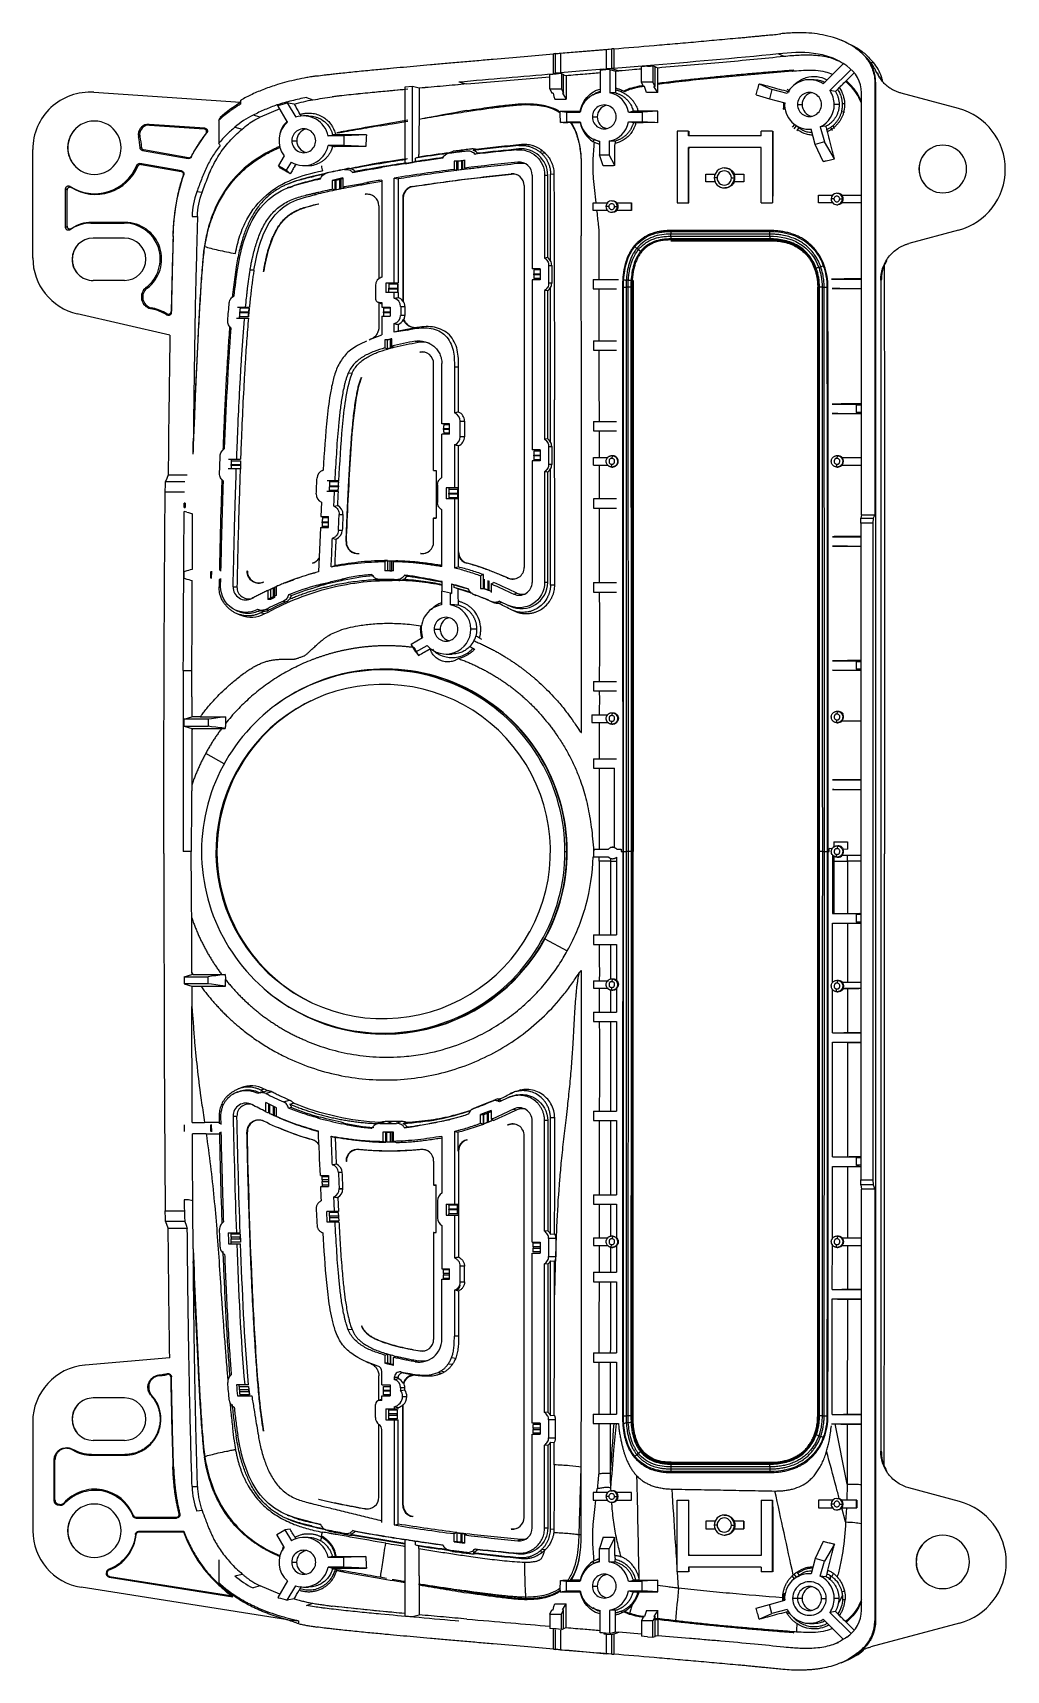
# Model space of a CAD drawing. Header units: millimetres. Extents: x 405 to 507, y -86 to 86.
import ezdxf

# ---------------------------------------------------------------- set-up
doc = ezdxf.new("R2010")
doc.units = ezdxf.units.MM

msp = doc.modelspace()

# ---------------------------------------------------------------- linework, layer by layer
at = {"color": 7, "linetype": 'Continuous', "lineweight": 25}
for p, q in [((465.53, 84.13), (465.57, 84.14)), ((465.53, 84.13), (465.53, 82.07)), ((465.78, 84.14), (465.78, 82.07)), ((490.14, 84.8), (489.6, 85.03)), ((459.46, 81.53), (459.46, 83.6)), ((459.65, 81.57), (459.65, 83.63)), ((460.19, 83.67), (460.19, 81.62)), ((464.99, 82.03), (464.99, 84.08)), ((483.02, 83.61), (483.6, 83.36)), ((487.72, 80.46), (489.85, 82.58)), ((450.38, 80.45), (459.08, 81.2)), ((459.08, 79.93), (459.08, 81.44)), ((459.46, 81.53), (459.62, 81.54)), ((460.28, 81.54), (460.49, 81.46)), ((460.28, 81.54), (460.28, 79.93)), ((460.49, 79.48), (460.49, 81.46)), ((464.33, 81.88), (464.33, 79.56)), ((464.71, 82.01), (464.99, 82.03)), ((464.71, 82.01), (464.9, 81.93)), ((465.35, 81.97), (464.9, 81.93)), ((465.53, 82.07), (464.99, 82.03)), ((465.35, 81.97), (465.95, 81.78)), ((465.35, 81.97), (465.35, 79.54)), ((465.78, 82.07), (465.53, 82.07)), ((465.67, 82.05), (466.31, 81.82)), ((465.95, 81.78), (466.31, 81.82)), ((469.3, 82.31), (468.67, 82.25)), ((468.67, 80.63), (468.67, 82.25)), ((469.18, 82.35), (469.3, 82.31)), ((469.87, 82.36), (470.09, 82.27)), ((469.87, 82.36), (469.87, 80.63)), ((470.09, 80.18), (470.09, 82.27)), ((486.78, 80.9), (486.27, 80.9)), ((490.65, 81.98), (488.42, 79.75)), ((490.05, 80.72), (490.14, 80.81)), ((490.92, 81.59), (490.14, 80.81)), ((493.29, 81.69), (493.39, 81.61)), ((426.66, 78.5), (411.3, 79.57)), ((433.58, 79.04), (434.24, 78.8)), ((444.69, 80.19), (443.87, 80.11)), ((444.68, 72.22), (444.69, 80.19)), ((445.38, 80.01), (444.69, 80.19)), ((450.38, 80.45), (450.38, 80.45)), ((459.08, 79.93), (460.28, 79.93)), ((459.08, 79.93), (459.29, 79.48)), ((459.4, 79.48), (459.29, 79.48)), ((460.28, 79.93), (460.49, 79.48)), ((460.49, 79.48), (460.38, 79.48)), ((465.96, 79.51), (465.35, 79.54)), ((465.95, 80.03), (465.96, 79.81)), ((465.96, 79.81), (465.96, 79.51)), ((466.55, 79.63), (466.62, 79.8)), ((469.87, 80.63), (468.67, 80.63)), ((468.89, 80.18), (468.67, 80.63)), ((469, 80.18), (468.89, 80.18)), ((469.18, 79.57), (469, 80.18)), ((470.38, 79.57), (469.18, 79.57)), ((470.09, 80.18), (469.87, 80.63)), ((470.09, 80.18), (469.97, 80.18)), ((470.38, 79.57), (469.97, 80.18)), ((470.38, 80.4), (470.38, 80.5)), ((480.69, 79.3), (482.09, 78.91)), ((481, 80.48), (482.34, 79.87)), ((482.34, 79.87), (482.09, 78.91)), ((483.93, 79.44), (482.34, 79.87)), ((483.91, 79.7), (484.15, 79.64)), ((489, 79.65), (488.42, 79.75)), ((489.25, 79.9), (489, 79.65)), ((491.71, 35.28), (491.71, 79.52)), ((493.11, 80.65), (493.11, 35.28)), ((493.11, 80.65), (493.19, 80.65)), ((493.19, 80.65), (493.19, -80.65)), ((501.9, 77.88), (495.89, 79.48)), ((426.67, 78.61), (426.65, 78.42)), ((426.66, 78.42), (426.65, 78.33)), ((426.68, 78.74), (426.67, 78.61)), ((430.77, 77.86), (428.7, 76.97)), ((431.58, 76.46), (430.58, 78.2)), ((431.56, 78.48), (432.44, 76.96)), ((432.91, 77.26), (432.8, 77.43)), ((432.91, 77.26), (432.97, 77.16)), ((460.15, 77.61), (460.82, 77.51)), ((460.82, 77.51), (462.23, 77.51)), ((460.82, 77.51), (460.82, 76.49)), ((467.32, 77.51), (468.73, 77.51)), ((468, 77.61), (467.81, 77.61)), ((468.04, 77.61), (468, 77.61)), ((468.04, 77.61), (468.32, 77.61)), ((468.43, 77.61), (468.32, 77.61)), ((470.39, 77.61), (468.73, 77.51)), ((468.73, 77.51), (468.73, 76.49)), ((482.09, 78.91), (483.68, 78.48)), ((483.75, 77.9), (483.49, 77.84)), ((485.01, 78.3), (485.49, 78.3)), ((489.38, 78.3), (488.87, 78.3)), ((489.66, 77.57), (489.86, 77.52)), ((489.73, 78.39), (490, 78.41)), ((489.88, 77.63), (489.86, 77.52)), ((422.91, 75.81), (417.07, 76.22)), ((417.13, 76.14), (417.07, 76.22)), ((417.13, 76.14), (422.83, 75.74)), ((424.39, 76.65), (424.52, 76.92)), ((424.39, 76.65), (424.39, 74.24)), ((426.05, 75.91), (426.84, 75.73)), ((428.7, 76.97), (427.97, 77.19)), ((433.79, 77.1), (433.28, 77.1)), ((460.18, 76.4), (460.82, 76.49)), ((460.82, 76.49), (462.23, 76.49)), ((461.29, 76.39), (461.23, 76.39)), ((463.53, 77), (464.03, 77)), ((467.32, 76.49), (468.73, 76.49)), ((467.82, 76.39), (467.32, 76.49)), ((468.08, 76.39), (467.82, 76.39)), ((468.33, 76.39), (468.08, 76.39)), ((470.37, 76.39), (468.73, 76.49)), ((484.67, 75.74), (484.91, 76.05)), ((484.83, 76.11), (484.91, 76.05)), ((485.03, 75.63), (485.18, 75.86)), ((486.27, 75.7), (486.45, 75.7)), ((486.88, 74.12), (486.45, 75.71)), ((487.41, 75.96), (487.83, 74.37)), ((488.15, 75.44), (488.1, 75.69)), ((488.72, 76.08), (488.83, 75.88)), ((416.09, 75.17), (415.94, 75.17)), ((416.12, 74.92), (415.98, 74.9)), ((416.13, 73.77), (416.27, 73.83)), ((423.13, 75.32), (423.04, 75.25)), ((432.03, 74.5), (432.54, 74.5)), ((437.48, 75), (435.83, 75)), ((436.3, 73.89), (435.83, 74)), ((437.48, 74), (435.83, 74)), ((436.64, 75.12), (436.32, 75.12)), ((436.46, 73.89), (436.58, 73.89)), ((436.92, 75.11), (436.64, 75.12)), ((439.86, 75.11), (437.48, 75)), ((437.48, 75), (437.48, 74)), ((439.78, 73.89), (437.48, 74)), ((463.72, 74.61), (463.58, 74.42)), ((464.26, 74.39), (463.67, 74.65)), ((464.26, 74.45), (464.26, 73.04)), ((465.29, 74.45), (465.29, 73.04)), ((465.88, 73.79), (465.89, 73.95)), ((465.89, 73.95), (465.9, 74.21)), ((465.9, 74.47), (465.9, 74.21)), ((481.2, 75), (481.2, 75.5)), ((487.83, 74.37), (486.88, 74.12)), ((487.71, 72.33), (486.88, 74.12)), ((488.9, 72.61), (487.83, 74.37)), ((404.89, 62.21), (404.89, 73.59)), ((408.54, 73.77), (408.56, 73.77)), ((420.48, 71.34), (416.12, 72.11)), ((416.12, 72.11), (416.23, 72.02)), ((416.38, 73.48), (421.18, 72.63)), ((421.2, 72.72), (416.52, 73.54)), ((421.18, 72.63), (421.2, 72.72)), ((421.52, 72.88), (421.5, 72.79)), ((431.22, 72.92), (430.63, 71.9)), ((431.49, 71.4), (431.98, 72.25)), ((444.98, 72.32), (444.68, 72.22)), ((445.33, 72.79), (444.98, 72.68)), ((444.98, 72.32), (444.98, 72.68)), ((445.33, 72.79), (445.33, 73.07)), ((448.73, 73.32), (448.32, 73.15)), ((449.04, 72.36), (449.04, 71.5)), ((449.33, 72.36), (449.04, 72.36)), ((449.43, 72.37), (449.33, 72.36)), ((449.33, 71.39), (449.33, 72.36)), ((449.43, 72.37), (449.43, 71.41)), ((449.95, 73.53), (449.49, 73.34)), ((449.83, 71.47), (449.83, 72.42)), ((449.93, 72.44), (449.93, 71.48)), ((450.14, 72.5), (450.14, 71.64)), ((451.05, 73.49), (451.31, 73.59)), ((451.23, 73.09), (451.49, 73.19)), ((455.81, 73.64), (455.59, 73.55)), ((456.02, 72.13), (455.72, 72.24)), ((458.56, 73.2), (458.22, 73.16)), ((464.26, 73.04), (465.29, 73.04)), ((464.67, 71.86), (464.26, 73.04)), ((465.88, 71.89), (465.29, 73.04)), ((415.9, 71.84), (415.79, 71.92)), ((416.23, 72.02), (420.44, 71.27)), ((420.71, 70.94), (420.68, 70.88)), ((430.83, 71.64), (430.63, 71.9)), ((431.87, 71.04), (431.49, 71.4)), ((432.34, 71.85), (432.41, 71.95)), ((432.41, 71.95), (432.48, 72.06)), ((433.28, 71.9), (433.76, 71.9)), ((434.08, 70.69), (434.31, 70.79)), ((435.57, 71.05), (434.31, 70.79)), ((435.72, 71.14), (435.53, 71.06)), ((435.72, 71.12), (435.93, 71.21)), ((437.36, 70.62), (436.26, 70.35)), ((436.55, 70.35), (436.65, 70.37)), ((436.65, 70.37), (436.65, 69.35)), ((437.05, 70.47), (437.15, 70.5)), ((437.05, 69.43), (437.05, 70.47)), ((437.15, 70.5), (437.15, 69.45)), ((437.36, 70.62), (437.36, 69.65)), ((437.76, 71.57), (437.54, 71.48)), ((438.67, 71.28), (438.41, 71.18)), ((441.38, 71.7), (441.6, 71.79)), ((441.46, 70.38), (441.46, 60.2)), ((442.77, 59.56), (442.77, 70.59)), ((443.17, 70.5), (443.17, 59.56)), ((449.04, 71.5), (449.33, 71.39)), ((450.33, 71.53), (450.33, 71.57)), ((455.02, 71.02), (455.06, 71)), ((457.21, 70.9), (457.21, 61.06)), ((458.52, 70.9), (458.52, 62.21)), ((458.52, 70.9), (458.84, 70.9)), ((458.84, 62.26), (458.84, 70.9)), ((459.14, 70.99), (459.5, 71.03)), ((459.14, 61.91), (459.14, 70.99)), ((475.41, 70.2), (475.41, 71)), ((475.41, 71), (476.44, 71)), ((476.59, 70.6), (476.3, 70.6)), ((477.35, 71.65), (477.44, 71.65)), ((478.09, 70.6), (478.4, 70.6)), ((478.38, 71), (479.41, 71)), ((479.41, 71), (479.41, 70.2)), ((479.43, 70.2), (479.43, 71)), ((497.74, 71.54), (497.76, 71.54)), ((408.33, 65.41), (408.33, 69.47)), ((408.48, 65.56), (408.48, 69.33)), ((422.64, 69.09), (422.08, 69.15)), ((431.72, 70), (431.5, 69.91)), ((431.76, 69.63), (431.56, 69.55)), ((431.89, 70.07), (431.67, 69.98)), ((434.16, 70.34), (433.95, 70.26)), ((434.58, 68.87), (434.26, 68.98)), ((436.26, 70.35), (436.26, 69.43)), ((436.55, 70.35), (436.26, 70.35)), ((436.55, 70.35), (436.55, 69.31)), ((437.55, 69.53), (437.55, 69.57)), ((439.71, 68.89), (439.74, 68.88)), ((439.9, 70.12), (440.21, 70.01)), ((441.46, 70.22), (440.21, 70.01)), ((444.73, 69.7), (444.7, 69.71)), ((456.37, 69.8), (456.37, 29.78)), ((476.44, 70.2), (475.41, 70.2)), ((477.35, 69.55), (477.42, 69.55)), ((479.41, 70.2), (478.38, 70.2)), ((487.21, 68), (487.21, 68.8)), ((487.21, 68.8), (488.7, 68.8)), ((489.14, 69), (489.24, 69)), ((489.65, 68.8), (491.71, 68.8)), ((441.15, 67.68), (441.15, 60.05)), ((443.66, 68.5), (443.66, 57.69)), ((443.66, 68.5), (443.7, 68.5)), ((443.7, 68.5), (443.7, 57.7)), ((463.62, 67.2), (463.62, 68)), ((463.62, 68), (465.17, 68)), ((465.17, 67.2), (463.62, 67.2)), ((463.97, 67.2), (464.01, 66.88)), ((465.25, 67.6), (464.96, 67.6)), ((465.55, 68.2), (465.64, 68.2)), ((465.55, 67), (465.65, 67)), ((465.85, 67.6), (466.15, 67.6)), ((466.06, 68), (467.61, 68)), ((467.62, 67.2), (466.06, 67.2)), ((467.61, 68), (467.62, 67.2)), ((467.63, 67.2), (467.63, 68)), ((473.61, 68), (473.62, 68)), ((482.41, 68), (482.41, 68)), ((488.7, 68), (487.21, 68)), ((488.84, 68.4), (488.54, 68.4)), ((489.14, 67.8), (489.24, 67.8)), ((489.44, 68.4), (489.74, 68.4)), ((491.71, 68), (489.65, 68)), ((411.05, 65.94), (410.98, 65.86)), ((410.98, 65.86), (414.48, 65.86)), ((414.55, 65.94), (411.05, 65.94)), ((414.48, 65.86), (414.55, 65.94)), ((421.58, 66.57), (422.15, 66.57)), ((414.51, 64.3), (411.22, 64.3)), ((419.6, 64.53), (419.59, 64.53)), ((419.59, 64.48), (419.59, 64.53)), ((419.6, 64.48), (419.59, 64.48)), ((419.6, 64.53), (419.6, 64.48)), ((471.74, 64.5), (471.74, 64.71)), ((482.12, 64.5), (482.12, 64.71)), ((501.9, 65.12), (496.7, 63.73)), ((409, 62.07), (409.03, 62.07)), ((458.84, 62.26), (458.52, 62.21)), ((468.35, 63.09), (468.19, 63.22)), ((426.19, 61.26), (425.79, 58.11)), ((428.06, 60.93), (427.66, 60.94)), ((441.46, 60.21), (441.34, 60.16)), ((458.06, 61.06), (457.21, 61.06)), ((457.39, 60.46), (457.39, 60.56)), ((458.06, 60.96), (457.4, 60.96)), ((458.06, 61.06), (458.06, 59.91)), ((458.94, 61.44), (459.26, 61.44)), ((486.89, 61.09), (486.99, 61.13)), ((487.25, 61.23), (487.45, 61.3)), ((414.51, 59.85), (411.22, 59.85)), ((416.87, 59.04), (416.75, 59.11)), ((440.79, 59.33), (440.79, 57.96)), ((443.17, 59.56), (441.89, 59.56)), ((441.89, 59.56), (441.89, 58.61)), ((443.17, 58.61), (441.89, 58.61)), ((442.18, 59.56), (442.18, 59.46)), ((443.15, 59.46), (442.18, 59.46)), ((442.18, 58.96), (442.18, 59.06)), ((442.18, 59.06), (443.15, 59.06)), ((443.15, 58.96), (442.18, 58.96)), ((442.77, 57.99), (442.77, 58.61)), ((443.15, 58.61), (443.15, 59.46)), ((443.15, 59.06), (443.15, 58.96)), ((443.17, 58.61), (443.17, 58.07)), ((457.21, 59.91), (457.21, 42.11)), ((458.06, 59.91), (457.21, 59.91)), ((458.06, 60.06), (457.4, 60.06)), ((458.52, 58.81), (458.52, 43.21)), ((458.84, 58.76), (458.52, 58.81)), ((458.84, 43.26), (458.84, 58.76)), ((459.26, 59.57), (458.94, 59.57)), ((463.62, 59.97), (466.25, 59.97)), ((467.27, 59.14), (467.06, 59.14)), ((467.29, 59.88), (467.08, 59.89)), ((467.76, 59.14), (467.79, 59.14)), ((467.81, 59.85), (467.78, 59.85)), ((487.22, 59.14), (487.32, 59.14)), ((487.6, 59.14), (487.81, 59.14)), ((493.81, 59.99), (493.74, 59.87)), ((493.74, 59.87), (493.74, -62.84)), ((417.31, 56.98), (417.23, 56.91)), ((417.23, 56.91), (417.38, 56.87)), ((417.47, 56.95), (417.31, 56.98)), ((417.38, 56.87), (417.47, 56.95)), ((426.33, 57.06), (427.59, 57.06)), ((426.62, 57.06), (426.61, 56.96)), ((427.57, 56.96), (426.61, 56.96)), ((441.04, 57.59), (441.28, 57.49)), ((441.15, 57.54), (441.15, 54.96)), ((441.19, 57.56), (441.46, 57.56)), ((441.46, 57.56), (441.46, 57.06)), ((441.46, 57.06), (442.33, 57.06)), ((442.33, 56.96), (441.65, 56.96)), ((442.33, 57.06), (442.33, 56.11)), ((443.44, 57.12), (443.44, 56.2)), ((443.44, 57.12), (443.88, 57.12)), ((443.88, 57.12), (443.88, 56.2)), ((419.26, 54.12), (409.53, 56.37)), ((418.95, 56.23), (418.94, 56.36)), ((419.39, 56.62), (419.4, 56.48)), ((426.23, 55.91), (427.49, 55.91)), ((426.53, 56.06), (426.52, 55.91)), ((427.49, 56.06), (426.53, 56.06)), ((427.52, 56.46), (426.56, 56.46)), ((426.57, 56.56), (427.53, 56.56)), ((441.46, 56.11), (441.46, 54.14)), ((441.46, 56.11), (442.33, 56.11)), ((441.65, 56.46), (441.65, 56.56)), ((442.77, 54.42), (442.77, 55.33)), ((443.17, 55.25), (443.17, 54.55)), ((443.88, 56.2), (443.44, 56.2)), ((443.73, 55.76), (443.78, 55.76)), ((445.21, 54.93), (445.13, 54.9)), ((440.31, 53.7), (440.12, 53.61)), ((440.29, 53.69), (441.46, 54.15)), ((441.78, 53.64), (441.78, 52.79)), ((442.07, 53.64), (441.78, 53.64)), ((442.07, 52.69), (442.07, 53.64)), ((442.36, 52.77), (442.36, 53.72)), ((442.46, 53.75), (442.46, 52.8)), ((442.48, 52.98), (442.48, 53.82)), ((444.18, 54.66), (442.77, 54.42)), ((443.17, 54.55), (442.77, 54.42)), ((444.45, 54.77), (443.17, 54.55)), ((444.45, 54.77), (444.18, 54.66)), ((445.13, 54.9), (444.89, 54.81)), ((445.28, 53.38), (444.97, 53.49)), ((463.63, 53.54), (466.05, 53.54)), ((442.07, 52.69), (442.07, 52.67)), ((442.07, 52.69), (442.07, 52.69)), ((442.48, 52.98), (442.77, 52.86)), ((445.45, 52.35), (445.48, 52.34)), ((438.35, 50.1), (437.95, 50.14)), ((446.89, 39.94), (446.89, 51.14)), ((447.75, 44.84), (447.75, 51.14)), ((449.07, 50.8), (449.07, 45.97)), ((449.07, 50.8), (449.51, 50.8)), ((449.51, 46.06), (449.51, 50.8)), ((488.66, 46.9), (491.46, 46.9)), ((491.46, 46.9), (491.15, 46.78)), ((491.71, 46.78), (491.15, 46.78)), ((491.15, 46.78), (491.15, 46.02)), ((448.57, 44.84), (447.75, 44.84)), ((448.57, 44.74), (447.94, 44.74)), ((448.57, 43.74), (448.57, 44.84)), ((449.67, 43.47), (449.67, 45.12)), ((449.67, 45.12), (450.12, 45.12)), ((450.12, 45.12), (450.12, 43.47)), ((463.63, 45.09), (466.05, 45.09)), ((491.15, 46.02), (491.46, 45.9)), ((491.71, 46.02), (491.15, 46.02)), ((447.75, 39.21), (447.75, 43.74)), ((448.57, 43.74), (447.75, 43.74)), ((447.94, 44.24), (447.94, 44.34)), ((448.57, 43.84), (447.94, 43.84)), ((450.12, 43.47), (449.67, 43.47)), ((458.84, 43.26), (458.52, 43.21)), ((449.07, 42.62), (449.07, 38.11)), ((449.51, 31.4), (449.51, 42.53)), ((458.06, 42.11), (457.21, 42.11)), ((457.39, 41.46), (457.39, 41.56)), ((458.06, 41.96), (457.4, 41.96)), ((458.06, 42.11), (458.06, 40.96)), ((458.94, 42.44), (459.26, 42.44)), ((463.64, 40.5), (463.64, 41.3)), ((463.64, 41.3), (465.19, 41.3)), ((465.57, 41.5), (465.67, 41.5)), ((465.59, 41.2), (465.63, 41.5)), ((489.16, 41.5), (489.24, 41.5)), ((489.18, 41.2), (489.22, 41.5)), ((489.67, 41.3), (491.71, 41.3)), ((419.07, 39.5), (421.08, 39.5)), ((425.37, 40.16), (426.62, 40.16)), ((425.41, 41.11), (426.66, 41.11)), ((425.67, 40.56), (426.64, 40.56)), ((426.64, 40.46), (425.67, 40.46)), ((425.69, 41.11), (425.69, 40.96)), ((425.69, 40.96), (426.64, 40.96)), ((426.64, 40.06), (426.62, 40.06)), ((426.64, 40.96), (426.64, 40.06)), ((426.64, 40.46), (426.64, 40.56)), ((435.32, 39.98), (435.23, 39.94)), ((446.89, 39.94), (447.16, 39.94)), ((446.91, 39.92), (446.89, 39.94)), ((446.91, 39.92), (447.16, 39.92)), ((447.16, 39.94), (447.16, 34.95)), ((457.21, 40.96), (457.21, 28.21)), ((458.06, 40.96), (457.21, 40.96)), ((458.06, 41.06), (457.4, 41.06)), ((458.84, 39.76), (458.52, 39.81)), ((458.52, 39.81), (458.52, 28.21)), ((458.84, 28.21), (458.84, 39.76)), ((459.26, 40.58), (458.94, 40.58)), ((465.53, 40.6), (465.5, 40.3)), ((465.57, 40.3), (465.67, 40.3)), ((489.12, 40.6), (489.1, 40.3)), ((489.16, 40.3), (489.24, 40.3)), ((489.67, 40.5), (491.71, 40.5)), ((418.8, 38.77), (420.81, 38.77)), ((424.69, 38.98), (424.58, 35.52)), ((436.96, 38.84), (435.74, 38.84)), ((435.97, 37.74), (435.98, 37.84)), ((436.9, 37.84), (435.98, 37.84)), ((436.92, 38.24), (435.99, 38.24)), ((436, 38.34), (436.92, 38.34)), ((436.95, 38.74), (436.02, 38.74)), ((447.3, 38.42), (447.3, 36.59)), ((449.47, 38.11), (448.2, 38.11)), ((448.2, 38.11), (448.2, 36.96)), ((448.49, 38.11), (448.49, 37.96)), ((449.44, 37.96), (448.49, 37.96)), ((449.44, 37.06), (449.44, 37.96)), ((449.47, 36.96), (449.47, 38.11)), ((420.77, 37.68), (418.76, 37.68)), ((420.75, 36.05), (420.85, 36.05)), ((420.85, 36.5), (420.76, 36.5)), ((420.85, 36.5), (420.85, 36.05)), ((435.14, 36.61), (435.07, 35.11)), ((436.91, 37.74), (435.69, 37.74)), ((449.47, 36.96), (448.2, 36.96)), ((448.49, 37.46), (448.49, 37.56)), ((448.49, 37.56), (449.44, 37.56)), ((449.44, 37.46), (448.49, 37.46)), ((448.49, 37.06), (448.49, 36.96)), ((449.44, 37.06), (448.49, 37.06)), ((449.07, 36.96), (449.07, 29.74)), ((449.44, 37.56), (449.44, 37.46)), ((421.04, 35.57), (420.75, 35.65)), ((421.04, 35.57), (421.21, 35.52)), ((421.21, 35.52), (421.64, 35.4)), ((435.07, 35.11), (435.88, 35.11)), ((435.21, 34.46), (435.22, 34.56)), ((435.24, 35.11), (435.24, 34.96)), ((435.88, 34.96), (435.24, 34.96)), ((435.88, 33.96), (435.88, 35.11)), ((436.99, 35.32), (437.39, 35.32)), ((446.91, 34.97), (446.89, 34.95)), ((446.89, 34.95), (447.16, 34.95)), ((446.89, 32.45), (446.89, 34.95)), ((446.91, 34.97), (447.16, 34.97)), ((447.75, 29.86), (447.75, 35.81)), ((491.64, 34.4), (491.65, 34.94)), ((491.64, 34.4), (491.64, -34.4)), ((492.91, 34.4), (491.64, 34.4)), ((491.71, 35.28), (491.65, 34.94)), ((491.65, 34.94), (492.93, 34.94)), ((491.71, 35.28), (493.11, 35.28)), ((492.93, 34.94), (492.91, 34.4)), ((492.91, 34.4), (492.91, -34.4)), ((493.11, 35.28), (492.93, 34.94)), ((435.02, 33.96), (434.82, 29.31)), ((435.02, 33.96), (435.88, 33.96)), ((435.2, 34.06), (435.19, 33.96)), ((435.88, 34.06), (435.2, 34.06)), ((437.32, 33.65), (436.92, 33.65)), ((437.75, 32.5), (437.71, 32.5)), ((437.75, 32.45), (437.71, 32.45)), ((439.07, 31.23), (439.09, 31.24)), ((445.56, 31.24), (445.53, 31.23)), ((449.51, 31.4), (449.47, 31.4)), ((449.47, 31.4), (449.47, 29.83)), ((423.55, 28.64), (423.56, 29.36)), ((423.6, 29.39), (423.59, 28.61)), ((427.37, 29.4), (427.33, 29.4)), ((434.22, 30.23), (434.19, 30.22)), ((434.36, 30.28), (434.22, 30.23)), ((442.07, 30.5), (441.78, 30.39)), ((441.78, 30.39), (441.78, 29.43)), ((442.07, 29.43), (441.78, 29.43)), ((442.3, 29.43), (442.02, 29.43)), ((442.07, 30.5), (442.07, 30.48)), ((442.07, 30.48), (442.07, 29.43)), ((442.07, 30.48), (442.87, 30.48)), ((442.31, 30.48), (442.31, 29.43)), ((442.31, 29.43), (442.52, 29.43)), ((442.52, 29.43), (442.52, 30.48)), ((442.68, 29.42), (442.68, 30.38)), ((442.87, 30.45), (442.87, 30.48)), ((449.07, 29.74), (449.47, 29.83)), ((450.36, 30.22), (450.39, 30.23)), ((424.43, 28.52), (424.41, 27.73)), ((424.57, 27.78), (424.59, 28.61)), ((425.88, 27.75), (426.28, 27.75)), ((429.51, 27.37), (429.8, 27.49)), ((429.8, 27.48), (429.8, 27.49)), ((429.8, 27.48), (429.8, 26.42)), ((430.1, 26.57), (430.1, 27.62)), ((430.2, 27.66), (430.2, 26.61)), ((430.41, 26.85), (430.41, 27.78)), ((431.36, 28.18), (431.11, 28.08)), ((434.99, 27.84), (434.73, 27.93)), ((437.28, 28.54), (437.53, 28.46)), ((440.92, 28.57), (441.12, 28.48)), ((441.24, 28.5), (441.47, 28.41)), ((441.51, 28.41), (441.28, 28.5)), ((441.99, 28.51), (442.22, 28.42)), ((443, 28.49), (443.23, 28.4)), ((443.83, 28.96), (444.11, 28.87)), ((445.48, 28.67), (445.27, 28.76)), ((447.77, 27.28), (447.77, 28.29)), ((448.75, 28.06), (448.75, 27.05)), ((448.75, 28.06), (449.04, 27.95)), ((449.04, 27.68), (449.04, 27.95)), ((449.44, 27.53), (449.04, 27.68)), ((450.75, 27.17), (449.04, 27.68)), ((450.97, 27.03), (449.44, 27.53)), ((451.81, 28.91), (451.81, 27.58)), ((451.81, 27.58), (452.1, 27.58)), ((452.1, 27.58), (452.1, 29.03)), ((452.1, 27.58), (452.2, 27.54)), ((452.2, 28.55), (452.2, 27.54)), ((452.59, 27.39), (452.59, 28.4)), ((452.69, 28.37), (452.69, 27.35)), ((452.91, 28.06), (453.2, 28.18)), ((452.91, 28.06), (452.91, 27.14)), ((454.68, 28.67), (454.64, 28.66)), ((458.84, 28.21), (458.52, 28.21)), ((459.58, 27.93), (459.13, 27.93)), ((463.64, 28.2), (466.06, 28.2)), ((429.51, 27.37), (429.51, 26.42)), ((429.8, 26.42), (429.51, 26.42)), ((431.15, 26.25), (431.42, 26.17)), ((431.98, 26.83), (431.68, 26.89)), ((447.72, 27.29), (447.72, 25.86)), ((448.67, 27.08), (447.72, 27.29)), ((448.67, 25.86), (448.67, 27.08)), ((448.67, 27.08), (448.75, 27.05)), ((449.45, 26.23), (449.45, 25.82)), ((450.99, 26.98), (451.08, 26.95)), ((451.31, 26.85), (451.11, 26.93)), ((451.18, 26.91), (451.31, 26.85)), ((452.97, 26.19), (453.16, 26.11)), ((453.08, 26.15), (453.28, 26.06)), ((453.8, 26.23), (454.73, 25.8)), ((454.73, 25.8), (454.92, 25.72)), ((455.29, 26.99), (455.62, 27.09)), ((426.19, 25.28), (426.38, 25.2)), ((426.28, 24.95), (426.56, 24.83)), ((426.42, 24.89), (426.7, 24.77)), ((428.48, 25.38), (428.44, 25.36)), ((428.48, 25.38), (428.71, 25.28)), ((428.59, 25.33), (428.79, 25.24)), ((428.77, 25.01), (429.1, 25.19)), ((429.15, 24.9), (428.77, 25.01)), ((429.59, 25.29), (429.32, 25.37)), ((454.91, 25.4), (455.18, 25.28)), ((455.41, 25.59), (455.62, 25.5)), ((455.7, 25.12), (456.01, 24.99)), ((444.54, 21.74), (445.74, 22.43)), ((446.94, 23.3), (447.57, 23.3)), ((451.43, 23.3), (450.79, 23.3)), ((451.93, 22.22), (451.69, 22.37)), ((445.02, 20.92), (446.22, 21.61)), ((445.02, 20.92), (445.29, 20.56)), ((448.19, 20.7), (448.84, 20.7)), ((420.66, 18.98), (421.14, 18.98)), ((421.14, 18.98), (421.56, 18.98)), ((421.56, 16.23), (421.56, 18.98)), ((490.27, 20.02), (488.67, 20)), ((488.67, 20), (491.47, 20)), ((490.27, 18.98), (488.68, 19)), ((491.47, 20), (491.15, 19.88)), ((491.64, 19.88), (491.15, 19.88)), ((491.15, 19.88), (491.15, 19.12)), ((491.64, 19.12), (491.15, 19.12)), ((491.15, 19.12), (491.47, 19)), ((434.36, 17.61), (434.23, 17.56)), ((463.65, 17.83), (466.06, 17.83)), ((463.65, 16.83), (464.14, 16.83)), ((420.74, 13.87), (421.55, 14.1)), ((420.74, 13.13), (420.74, 13.87)), ((422.42, 14.1), (421.55, 14.1)), ((423.25, 13.87), (423.25, 13.13)), ((465.57, 14.54), (465.68, 14.54)), ((465.59, 14.24), (465.63, 14.54)), ((489.12, 13.8), (489.1, 13.5)), ((489.16, 14.7), (489.25, 14.7)), ((489.18, 14.4), (489.22, 14.7)), ((489.81, 14.37), (489.77, 14.37)), ((420.74, 13.13), (421.55, 12.9)), ((421.55, 12.9), (421.55, 12.71)), ((421.55, 12.9), (421.67, 12.9)), ((424.68, 12.9), (425.05, 12.9)), ((465.53, 13.65), (465.5, 13.35)), ((465.57, 13.34), (465.68, 13.34)), ((489.16, 13.5), (489.25, 13.5)), ((489.68, 13.7), (491.64, 13.7)), ((463.65, 9.73), (466.06, 9.73)), ((463.65, 8.73), (464.1, 8.73)), ((426.23, 8.4), (426.35, 8.44)), ((488.68, 6.5), (491.64, 6.5)), ((490.27, 6.48), (488.82, 6.49)), ((418.63, -0.21), (418.63, 0.21)), ((421.5, 0), (420.63, 0)), ((460.64, 0), (460.89, 0)), ((464.25, 1.02), (464.25, 0.25)), ((465.65, 0.44), (465.68, 0.44)), ((466.1, 0.24), (466.28, 0.24)), ((466.28, 0.24), (466.55, 0.24)), ((466.55, 0.24), (466.55, 0)), ((466.55, 0), (466.7, 0)), ((467.3, 0), (467.08, 0)), ((467.81, 1.02), (467.81, 0)), ((487.24, 0), (487.34, 0)), ((488.23, 0), (488.34, 0)), ((488.34, 0), (488.34, 0.3)), ((488.66, 0.29), (488.34, 0.3)), ((488.82, 1.02), (488.82, 0.43)), ((489.16, 0.6), (489.26, 0.6)), ((489.22, 0.6), (489.18, 0.3)), ((489.77, 0.27), (489.81, 0.27)), ((489.81, 0.27), (490.27, 0.26)), ((490.27, 1.02), (490.27, 0.26)), ((494.13, 0.24), (494.13, -0.24)), ((465.47, -1.02), (465.47, -0.71)), ((465.47, -1.02), (465.87, -1.02)), ((465.65, -0.76), (465.68, -0.76)), ((467.81, -1.02), (467.81, 0)), ((487.62, 0), (487.84, 0)), ((488.68, -0.35), (488.68, -6.5)), ((488.82, -0.43), (488.82, -1.02)), ((488.82, -1.02), (490.27, -1.02)), ((489.1, -0.6), (489.12, -0.3)), ((489.16, -0.6), (489.26, -0.6)), ((490.27, -1.02), (490.27, -0.4)), ((488.68, -6.5), (490.27, -6.48)), ((488.68, -6.5), (491.47, -6.5)), ((491.47, -6.5), (491.16, -6.61)), ((491.16, -6.61), (491.16, -7.39)), ((491.64, -6.61), (491.16, -6.61)), ((488.68, -7.5), (490.27, -7.52)), ((491.64, -7.39), (491.16, -7.39)), ((491.16, -7.39), (491.47, -7.5)), ((458.55, -9.17), (460.9, -10.42)), ((463.65, -8.73), (466.06, -8.73)), ((463.65, -9.73), (464.11, -9.73)), ((420.74, -13.13), (421.55, -12.9)), ((420.74, -13.13), (420.74, -13.87)), ((421.55, -12.71), (421.67, -12.9)), ((421.55, -12.71), (421.55, -12.9)), ((421.67, -12.9), (421.55, -12.9)), ((423.25, -13.87), (423.25, -13.13)), ((424.68, -12.9), (425.05, -12.9)), ((463.65, -13.54), (465.2, -13.54)), ((465.57, -13.34), (465.68, -13.34)), ((465.59, -13.65), (465.63, -13.35)), ((489.16, -13.5), (489.25, -13.5)), ((489.22, -13.5), (489.18, -13.8)), ((489.68, -13.7), (491.64, -13.7)), ((420.74, -13.87), (421.55, -14.1)), ((421.55, -14.1), (422.49, -14.1)), ((465.53, -14.24), (465.5, -14.54)), ((465.57, -14.54), (465.68, -14.54)), ((489.1, -14.7), (489.12, -14.4)), ((489.16, -14.7), (489.25, -14.7)), ((491.64, -14.34), (489.77, -14.37)), ((489.81, -14.37), (489.77, -14.37)), ((421.56, -18.98), (421.56, -16.23)), ((463.65, -16.83), (466.06, -16.83)), ((434.23, -17.56), (434.36, -17.61)), ((463.65, -17.83), (464.14, -17.83)), ((488.67, -20), (490.27, -20.02)), ((426.38, -25.2), (426.19, -25.28)), ((426.42, -24.89), (426.7, -24.77)), ((428.71, -25.28), (428.48, -25.38)), ((428.79, -25.24), (428.59, -25.33)), ((429.15, -24.9), (428.77, -25.01)), ((429.1, -25.19), (429.46, -25.06)), ((429.97, -25.18), (429.32, -25.37)), ((454.73, -25.8), (454.92, -25.72)), ((454.91, -25.4), (455.18, -25.28)), ((455.62, -25.5), (455.41, -25.59)), ((456, -24.99), (455.7, -25.12)), ((429.31, -27.27), (429.31, -26.32)), ((429.6, -26.46), (429.6, -27.4)), ((429.7, -26.51), (429.7, -27.47)), ((430.07, -26.68), (430.07, -27.63)), ((430.22, -27.69), (430.22, -26.76)), ((430.41, -27.78), (430.41, -26.85)), ((431.15, -26.25), (431.79, -26.06)), ((431.98, -26.83), (431.68, -26.89)), ((431.81, -26.47), (432.21, -26.37)), ((451.08, -26.95), (450.99, -26.98)), ((451.6, -26.73), (451.11, -26.93)), ((452.93, -26.19), (451.6, -26.73)), ((452.5, -27.42), (452.5, -28.42)), ((452.65, -28.36), (452.65, -27.36)), ((452.91, -27.14), (452.91, -28.06)), ((452.97, -26.19), (453.44, -25.99)), ((453.57, -25.94), (453.08, -26.15)), ((454.73, -25.8), (453.8, -26.23)), ((455.29, -26.99), (455.62, -27.09)), ((463.64, -27.2), (466.06, -27.2)), ((420.75, -28.64), (420.76, -29.36)), ((424.42, -28.4), (422.88, -28.4)), ((423.56, -29.36), (423.55, -28.64)), ((423.59, -28.61), (423.6, -29.39)), ((424.41, -27.73), (424.43, -28.52)), ((424.57, -27.78), (424.59, -28.61)), ((425.88, -27.75), (426.28, -27.75)), ((430.07, -27.63), (430.22, -27.69)), ((430.62, -28.97), (430.64, -28.98)), ((431.11, -28.08), (431.36, -28.18)), ((434.99, -27.84), (434.73, -27.93)), ((437.28, -28.54), (437.53, -28.46)), ((441.37, -28.38), (440.91, -28.57)), ((441.24, -28.5), (441.8, -28.29)), ((441.84, -28.29), (441.28, -28.5)), ((441.99, -28.51), (442.54, -28.3)), ((443, -28.49), (443.55, -28.28)), ((443.71, -28.51), (444.06, -28.38)), ((443.83, -28.96), (444.11, -28.87)), ((445.48, -28.67), (445.27, -28.76)), ((448.51, -28.12), (448.72, -28.03)), ((451.81, -28.49), (451.81, -27.58)), ((451.81, -27.58), (452.1, -27.58)), ((452.1, -27.58), (452.1, -28.61)), ((452.13, -28.55), (452.13, -27.57)), ((452.99, -28.1), (452.99, -28.22)), ((454.68, -28.67), (454.64, -28.66)), ((457.21, -40.96), (457.21, -28.21)), ((458.52, -39.81), (458.52, -28.21)), ((458.84, -28.21), (458.52, -28.21)), ((458.84, -28.21), (458.84, -39.76)), ((459.58, -27.93), (459.13, -27.93)), ((423.05, -29.6), (424.45, -29.6)), ((427.37, -29.4), (427.33, -29.4)), ((434.22, -30.23), (434.19, -30.22)), ((434.36, -30.28), (434.22, -30.23)), ((441.58, -29.42), (441.58, -30.39)), ((441.87, -29.42), (441.58, -29.42)), ((441.87, -30.5), (441.58, -30.39)), ((441.87, -30.5), (441.87, -29.42)), ((441.97, -30.48), (441.97, -29.43)), ((442.54, -30.48), (441.97, -30.48)), ((442.34, -29.43), (442.34, -30.48)), ((442.54, -30.48), (442.54, -29.43)), ((442.87, -30.48), (442.54, -30.48)), ((442.68, -30.38), (442.68, -29.42)), ((442.87, -30.45), (442.87, -30.48)), ((447.75, -29.86), (447.75, -35.81)), ((449.07, -29.33), (449.07, -36.96)), ((449.47, -31.4), (449.47, -29.42)), ((450.36, -30.22), (450.39, -30.23)), ((456.37, -69.8), (456.37, -29.78)), ((437.75, -32.45), (437.71, -32.45)), ((437.75, -32.5), (437.71, -32.5)), ((439.07, -31.23), (439.09, -31.24)), ((445.56, -31.24), (445.53, -31.23)), ((446.89, -32.45), (446.89, -34.95)), ((449.51, -31.4), (449.47, -31.4)), ((449.51, -31.4), (449.51, -42.52)), ((488.67, -32), (491.47, -32)), ((491.47, -32), (491.15, -32.12)), ((491.15, -32.12), (491.15, -32.88)), ((491.64, -32.12), (491.15, -32.12)), ((435.02, -33.96), (435.88, -33.96)), ((435.2, -34.06), (435.19, -33.96)), ((435.2, -34.06), (435.88, -34.06)), ((435.88, -33.96), (435.88, -35.11)), ((437.32, -33.65), (436.92, -33.65)), ((488.67, -33), (490.26, -33.01)), ((491.64, -32.88), (491.15, -32.88)), ((491.47, -33), (491.15, -32.88)), ((435.07, -35.11), (435.88, -35.11)), ((435.88, -34.43), (435.21, -34.43)), ((435.21, -34.43), (435.22, -34.59)), ((435.22, -34.59), (435.88, -34.59)), ((435.88, -34.96), (435.24, -34.96)), ((435.24, -35.11), (435.24, -34.96)), ((436.99, -35.32), (437.39, -35.32)), ((437, -35.36), (437.4, -35.36)), ((446.89, -34.95), (447.16, -34.95)), ((446.91, -34.97), (446.89, -34.95)), ((446.91, -34.97), (447.16, -34.97)), ((447.16, -39.94), (447.16, -34.95)), ((463.64, -35.98), (466.06, -35.98)), ((491.64, -34.4), (492.91, -34.4)), ((491.65, -34.95), (491.64, -34.4)), ((492.93, -34.95), (491.65, -34.95)), ((491.65, -34.95), (491.71, -35.39)), ((493.11, -35.39), (491.71, -35.39)), ((491.71, -79.52), (491.71, -35.39)), ((492.91, -34.4), (492.93, -34.95)), ((492.93, -34.95), (493.11, -35.39)), ((493.11, -35.39), (493.11, -80.65)), ((418.76, -37.68), (420.77, -37.68)), ((421.21, -36.5), (420.76, -36.5)), ((421.65, -36.61), (421.21, -36.5)), ((424.61, -36.48), (424.69, -38.98)), ((424.61, -36.48), (424.61, -36.48)), ((436.91, -37.74), (435.69, -37.74)), ((435.74, -38.84), (435.69, -37.74)), ((435.97, -37.74), (435.98, -37.84)), ((436.84, -36.27), (436.91, -37.74)), ((447.3, -36.59), (447.3, -38.42)), ((448.2, -36.96), (449.47, -36.96)), ((448.2, -36.96), (448.2, -38.11)), ((448.49, -37.06), (448.49, -36.96)), ((449.38, -37.06), (448.49, -37.06)), ((448.49, -37.53), (448.49, -37.49)), ((449.37, -37.49), (448.49, -37.49)), ((448.49, -37.53), (449.37, -37.53)), ((449.37, -37.53), (449.37, -37.49)), ((449.38, -37.96), (449.38, -37.06)), ((449.47, -36.96), (449.47, -38.11)), ((420.81, -38.77), (418.8, -38.77)), ((436.96, -38.84), (435.74, -38.84)), ((436.9, -37.84), (435.98, -37.84)), ((436.91, -38.22), (435.99, -38.22)), ((436, -38.37), (436.92, -38.37)), ((436.02, -38.74), (436.03, -38.84)), ((436.95, -38.74), (436.02, -38.74)), ((436.9, -37.84), (436.95, -38.74)), ((447.75, -39.21), (447.75, -43.74)), ((448.2, -38.11), (449.47, -38.11)), ((448.49, -38.11), (448.49, -37.96)), ((449.38, -37.96), (448.49, -37.96)), ((449.07, -38.11), (449.07, -42.6)), ((421.08, -39.5), (419.07, -39.5)), ((425.36, -39.96), (426.62, -39.96)), ((425.41, -41.11), (426.66, -41.11)), ((425.66, -40.06), (426.62, -40.06)), ((426.63, -40.43), (425.67, -40.43)), ((425.67, -40.59), (426.63, -40.59)), ((425.69, -41.11), (425.69, -40.96)), ((426.65, -40.96), (425.69, -40.96)), ((426.62, -40.06), (426.65, -40.96)), ((426.63, -40.59), (426.63, -40.43)), ((435.12, -39.9), (435.2, -39.93)), ((446.91, -39.92), (446.89, -39.94)), ((446.89, -39.94), (446.89, -51.14)), ((446.89, -39.94), (447.16, -39.94)), ((446.91, -39.92), (447.16, -39.92)), ((457.21, -40.96), (458.06, -40.96)), ((458.06, -41.06), (457.33, -41.06)), ((458.06, -40.96), (458.06, -42.11)), ((458.84, -39.76), (458.52, -39.81)), ((459.69, -40.58), (458.94, -40.58)), ((459.14, -40.11), (459.57, -40.08)), ((465.57, -40.3), (465.67, -40.3)), ((465.63, -40.3), (465.59, -40.6)), ((489.16, -40.3), (489.24, -40.3)), ((489.22, -40.3), (489.18, -40.6)), ((489.67, -40.5), (491.71, -40.5)), ((457.21, -59.91), (457.21, -42.11)), ((457.21, -42.11), (458.06, -42.11)), ((458.06, -41.43), (457.33, -41.43)), ((457.33, -41.43), (457.33, -41.59)), ((457.33, -41.59), (458.06, -41.59)), ((458.06, -41.96), (457.33, -41.96)), ((458.94, -42.44), (459.68, -42.44)), ((465.5, -41.5), (465.53, -41.2)), ((465.57, -41.5), (465.67, -41.5)), ((489.1, -41.5), (489.12, -41.2)), ((489.16, -41.5), (489.24, -41.5)), ((489.67, -41.3), (491.71, -41.3)), ((447.75, -43.74), (448.57, -43.74)), ((448.57, -43.84), (447.94, -43.84)), ((448.57, -44.22), (447.94, -44.22)), ((447.94, -44.22), (447.94, -44.37)), ((447.94, -44.37), (448.57, -44.37)), ((448.57, -44.84), (448.57, -43.74)), ((449.68, -45.12), (449.68, -43.47)), ((450.12, -43.47), (449.68, -43.47)), ((450.12, -45.12), (450.12, -43.47)), ((458.52, -58.81), (458.52, -43.21)), ((458.84, -43.26), (458.52, -43.21)), ((458.84, -43.26), (458.84, -58.76)), ((459.14, -42.91), (459.56, -42.94)), ((463.64, -44.09), (466.05, -44.09)), ((447.75, -51.14), (447.75, -44.84)), ((447.75, -44.84), (448.57, -44.84)), ((448.57, -44.74), (447.94, -44.74)), ((449.07, -45.98), (449.07, -50.8)), ((449.28, -46.02), (449.07, -45.98)), ((449.51, -46.07), (449.28, -46.02)), ((449.51, -46.07), (449.51, -50.8)), ((449.68, -45.12), (450.12, -45.12)), ((439.32, -49.72), (439.36, -49.71)), ((438.35, -50.1), (437.95, -50.14)), ((449.51, -50.8), (449.07, -50.8)), ((419.24, -53.06), (410.36, -53.83)), ((441.78, -52.79), (442.07, -52.67)), ((441.78, -52.79), (441.78, -53.64)), ((442.07, -52.69), (442.07, -52.67)), ((442.07, -52.69), (442.07, -52.69)), ((442.07, -52.69), (442.07, -53.64)), ((442.32, -52.76), (442.32, -53.71)), ((442.42, -53.74), (442.42, -52.79)), ((442.68, -53.02), (442.97, -52.91)), ((442.68, -53.87), (442.68, -53.02)), ((442.8, -52.88), (442.8, -52.98)), ((445.45, -52.35), (445.48, -52.34)), ((448.77, -53.05), (449.2, -53.1)), ((463.63, -52.54), (466.05, -52.54)), ((418.13, -54.87), (418.45, -54.85)), ((418.13, -54.87), (418.14, -54.94)), ((418.14, -54.94), (418.46, -54.91)), ((418.46, -54.91), (418.45, -54.85)), ((418.98, -54.81), (418.96, -54.74)), ((439.79, -53.47), (440.06, -53.58)), ((440.31, -53.69), (440.06, -53.57)), ((441.46, -55.91), (441.46, -54.5)), ((442.07, -53.64), (441.78, -53.64)), ((443.46, -54.55), (443.73, -54.66)), ((445.28, -53.38), (444.97, -53.49)), ((445.06, -54.89), (445.04, -54.88)), ((445.14, -54.92), (445.07, -54.89)), ((447.73, -54.71), (447.37, -54.6)), ((447.66, -54.44), (448.05, -54.54)), ((448.44, -53.69), (448.86, -53.75)), ((419.42, -55.07), (419.34, -55.06)), ((427.49, -55.91), (426.23, -55.91)), ((426.53, -56.06), (427.5, -56.06)), ((427.53, -56.43), (426.56, -56.43)), ((426.57, -56.59), (427.54, -56.59)), ((427.5, -56.06), (427.58, -56.96)), ((427.54, -56.59), (427.53, -56.43)), ((441.15, -57.54), (441.15, -54.95)), ((441.46, -55.91), (442.33, -55.91)), ((441.64, -56.06), (442.33, -56.06)), ((442.33, -56.49), (441.64, -56.49)), ((441.64, -56.49), (441.64, -56.53)), ((441.64, -56.56), (441.64, -56.53)), ((441.64, -56.53), (442.33, -56.53)), ((442.33, -55.91), (442.33, -57.06)), ((442.77, -55.14), (442.77, -55.33)), ((443.17, -55.14), (442.77, -55.14)), ((443.17, -55.25), (443.17, -55.14)), ((443.44, -56.48), (443.44, -56.2)), ((443.88, -56.2), (443.44, -56.2)), ((443.72, -55.73), (443.76, -55.73)), ((443.88, -56.44), (443.88, -56.2)), ((414.51, -57.28), (411.22, -57.28)), ((417.34, -56.97), (417.28, -57.03)), ((426.33, -57.06), (427.83, -57.06)), ((427.58, -56.96), (426.61, -56.96)), ((440.79, -59.33), (440.79, -57.96)), ((441.28, -57.49), (441.04, -57.59)), ((441.46, -57.56), (441.19, -57.56)), ((441.46, -57.56), (441.46, -57.06)), ((441.46, -57.06), (442.33, -57.06)), ((442.33, -56.96), (441.64, -56.96)), ((442.77, -58.19), (442.77, -58.41)), ((443.17, -58.41), (443.17, -58.28)), ((443.64, -57.12), (444.08, -57.12)), ((443.66, -58), (443.7, -58)), ((443.66, -68.5), (443.66, -58)), ((443.7, -68.5), (443.7, -58)), ((404.89, -59.81), (404.89, -71.19)), ((409, -59.5), (409.03, -59.5)), ((441.15, -67.68), (441.15, -60.05)), ((441.89, -58.41), (443.17, -58.41)), ((441.89, -58.41), (441.89, -59.56)), ((441.89, -59.56), (443.17, -59.56)), ((442.18, -58.56), (442.18, -58.41)), ((443.08, -58.56), (442.18, -58.56)), ((442.18, -59.09), (442.18, -58.93)), ((443.08, -58.93), (442.18, -58.93)), ((442.18, -59.09), (443.08, -59.09)), ((442.18, -59.56), (442.18, -59.46)), ((443.08, -59.46), (442.18, -59.46)), ((442.77, -59.56), (442.77, -70.59)), ((443.08, -58.56), (443.08, -59.46)), ((443.08, -59.09), (443.08, -58.93)), ((443.17, -70.5), (443.17, -59.56)), ((458.06, -59.91), (457.21, -59.91)), ((458.06, -60.06), (457.33, -60.06)), ((458.06, -59.91), (458.06, -61.06)), ((458.84, -58.76), (458.52, -58.81)), ((459.64, -59.57), (458.94, -59.57)), ((459.14, -59.11), (459.53, -59.08)), ((463.62, -58.97), (466.05, -58.97)), ((467.27, -59.14), (467.06, -59.14)), ((467.29, -59.88), (467.08, -59.89)), ((467.76, -59.15), (467.79, -59.15)), ((467.81, -59.85), (467.78, -59.85)), ((487.6, -59.15), (487.81, -59.15)), ((490.22, -66.32), (488.97, -60)), ((414.51, -61.72), (411.22, -61.72)), ((441.46, -70.33), (441.46, -60.58)), ((457.21, -70.9), (457.21, -61.06)), ((457.21, -61.06), (458.06, -61.06)), ((457.33, -60.43), (457.33, -60.59)), ((458.06, -60.43), (457.33, -60.43)), ((457.33, -60.59), (458.06, -60.59)), ((458.06, -60.96), (457.33, -60.96)), ((458.94, -61.44), (459.64, -61.44)), ((486.89, -61.09), (486.99, -61.13)), ((487.25, -61.23), (487.45, -61.3)), ((409.1, -62.67), (409.06, -62.73)), ((411.03, -63.21), (414.53, -63.21)), ((411.03, -63.21), (411.03, -63.28)), ((411.03, -63.28), (414.53, -63.28)), ((414.53, -63.28), (414.53, -63.21)), ((458.52, -70.9), (458.52, -62.21)), ((458.84, -62.26), (458.52, -62.21)), ((458.84, -62.26), (458.84, -70.9)), ((459.14, -61.91), (459.52, -61.94)), ((459.14, -70.99), (459.14, -61.91)), ((459.52, -64.29), (459.52, -61.94)), ((468.35, -63.09), (468.19, -63.22)), ((468.73, -62.79), (468.76, -62.79)), ((493.74, -62.84), (493.81, -62.96)), ((407.21, -63.77), (407.13, -63.78)), ((407.13, -68.03), (407.13, -63.78)), ((407.21, -67.95), (407.21, -63.77)), ((419.57, -64.5), (419.64, -64.51)), ((471.74, -64.5), (471.74, -64.71)), ((471.75, -64.11), (471.75, -64.21)), ((471.75, -65.09), (471.75, -64.99)), ((482.13, -64.11), (482.12, -64.21)), ((482.12, -64.5), (482.12, -64.71)), ((482.13, -65.09), (482.13, -64.99)), ((421.58, -66.57), (422.15, -66.57)), ((502, -68.12), (496.7, -66.7)), ((407.13, -68.03), (407.21, -67.95)), ((407.63, -68.44), (407.55, -68.52)), ((407.71, -68.54), (407.55, -68.52)), ((407.68, -68.45), (407.63, -68.44)), ((407.71, -68.54), (407.68, -68.45)), ((434.82, -67.89), (434.85, -67.88)), ((443.66, -68.5), (443.7, -68.5)), ((463.62, -67.2), (463.62, -68)), ((465.11, -67.2), (463.62, -67.2)), ((463.62, -68), (465.11, -68)), ((465.25, -67.6), (464.96, -67.6)), ((465.55, -67), (465.65, -67)), ((465.55, -68.2), (465.64, -68.2)), ((465.85, -67.6), (466.15, -67.6)), ((467.63, -67.2), (466.06, -67.2)), ((466.06, -68), (467.63, -68)), ((467.62, -68), (467.62, -67.2)), ((467.63, -68), (467.63, -67.2)), ((472.41, -68), (473.62, -68)), ((481.21, -68), (482.41, -68)), ((487.21, -68), (487.21, -68.8)), ((488.7, -68), (487.21, -68)), ((488.84, -68.4), (488.54, -68.4)), ((489.14, -67.8), (489.24, -67.8)), ((489.44, -68.4), (489.74, -68.4)), ((491.23, -68), (489.66, -68)), ((491.21, -68.8), (491.21, -68)), ((415.36, -69.64), (415.44, -69.6)), ((415.69, -69.77), (415.69, -69.86)), ((415.69, -69.77), (419.96, -69.77)), ((415.69, -69.86), (419.96, -69.86)), ((419.96, -69.86), (419.96, -69.77)), ((420.22, -69.43), (420.3, -69.42)), ((422.64, -69.09), (422.08, -69.15)), ((431.5, -69.91), (431.72, -70)), ((431.56, -69.55), (431.76, -69.63)), ((431.89, -70.07), (431.67, -69.98)), ((434.16, -70.34), (433.95, -70.26)), ((439.71, -68.89), (439.74, -68.88)), ((444.73, -69.7), (444.7, -69.71)), ((477.35, -69.55), (477.42, -69.55)), ((479.43, -71), (479.43, -70.2)), ((487.21, -68.8), (488.7, -68.8)), ((489.14, -69), (489.23, -69)), ((489.66, -68.8), (491.23, -68.8)), ((408.54, -71.2), (408.56, -71.2)), ((415.72, -71.57), (415.64, -71.58)), ((416, -71.25), (420.72, -71.25)), ((416, -71.25), (416, -71.32)), ((416, -71.32), (420.67, -71.32)), ((430.45, -71.59), (431.31, -71.09)), ((431.22, -72.92), (430.45, -71.59)), ((431.87, -71.04), (431.31, -71.09)), ((431.31, -71.09), (431.98, -72.25)), ((432.29, -71.77), (432.37, -71.86)), ((432.48, -72.06), (432.37, -71.86)), ((433.76, -71.9), (433.28, -71.9)), ((434.08, -70.69), (434.31, -70.79)), ((435.53, -71.06), (435.94, -71.23)), ((435.72, -71.12), (436.17, -71.3)), ((437.99, -71.67), (437.54, -71.48)), ((438.18, -71.56), (438.44, -71.66)), ((438.18, -71.56), (443.88, -72.51)), ((438.67, -71.28), (438.41, -71.18)), ((438.44, -71.66), (443.88, -72.57)), ((441.38, -71.7), (441.6, -71.79)), ((449.04, -71.5), (449.33, -71.39)), ((449.04, -72.36), (449.04, -71.5)), ((449.33, -71.39), (449.33, -72.36)), ((449.36, -72.36), (449.36, -71.41)), ((449.73, -71.46), (449.73, -72.41)), ((449.89, -72.43), (449.89, -71.48)), ((450.14, -71.64), (450.14, -72.5)), ((450.26, -71.53), (450.26, -71.59)), ((455.02, -71.02), (455.06, -71)), ((458.52, -70.9), (458.84, -70.9)), ((459.14, -70.99), (459.5, -71.03)), ((464.67, -71.86), (464.26, -73.04)), ((465.88, -71.89), (465.29, -73.04)), ((476.59, -70.6), (476.3, -70.6)), ((477.35, -71.65), (477.44, -71.65)), ((478.09, -70.6), (478.4, -70.6)), ((444.68, -72.22), (444.98, -72.32)), ((444.98, -72.68), (444.98, -72.32)), ((444.98, -72.68), (445.33, -72.79)), ((445.33, -73.07), (445.33, -72.79)), ((448.32, -73.15), (448.73, -73.32)), ((449.33, -72.36), (449.04, -72.36)), ((449.95, -73.53), (449.49, -73.34)), ((451.05, -73.49), (451.31, -73.59)), ((451.23, -73.09), (451.49, -73.19)), ((455.81, -73.64), (455.59, -73.55)), ((456.02, -72.13), (455.72, -72.24)), ((458.56, -73.2), (458.22, -73.16)), ((464.26, -74.45), (464.26, -73.04)), ((464.26, -73.04), (465.29, -73.04)), ((465.29, -74.45), (465.29, -73.04)), ((487.71, -72.33), (486.88, -74.12)), ((488.9, -72.61), (487.83, -74.37)), ((412.6, -75.66), (412.63, -75.5)), ((412.71, -75.51), (412.63, -75.5)), ((412.68, -75.66), (412.71, -75.51)), ((412.86, -75.23), (412.88, -75.29)), ((424.39, -74.24), (424.39, -76.65)), ((432.02, -74.5), (432.52, -74.5)), ((436.3, -73.89), (435.83, -74)), ((437.48, -74), (435.83, -74)), ((437.48, -75), (435.83, -75)), ((439.78, -73.89), (437.48, -74)), ((437.48, -75), (437.48, -74)), ((439.86, -75.11), (437.48, -75)), ((456.1, -74.1), (455.82, -74)), ((463.72, -74.61), (463.58, -74.42)), ((464.26, -74.1), (463.71, -74.34)), ((464.26, -74.38), (463.72, -74.61)), ((465.29, -74.45), (465.9, -74.47)), ((465.9, -74.47), (465.9, -74.21)), ((473.61, -75.5), (472.41, -75.5)), ((473.61, -75), (473.61, -75.5)), ((473.66, -75.5), (473.66, -75)), ((482.4, -75.5), (481.2, -75.5)), ((486.88, -74.12), (486.45, -75.71)), ((487.83, -74.37), (486.88, -74.12)), ((487.41, -75.96), (487.83, -74.37)), ((488.15, -75.44), (488.1, -75.69)), ((497.44, -74.46), (497.46, -74.46)), ((431.63, -80.55), (409.95, -77.11)), ((412.6, -75.66), (412.68, -75.66)), ((412.91, -75.98), (412.9, -76.06)), ((412.9, -76.06), (425.85, -78.11)), ((412.91, -75.98), (425.6, -77.99)), ((423.92, -76.35), (423.87, -76.39)), ((424.39, -76.65), (424.44, -76.7)), ((424.46, -76.81), (424.39, -76.65)), ((424.44, -76.7), (424.46, -76.81)), ((424.52, -76.92), (424.46, -76.81)), ((424.48, -76.89), (424.52, -76.92)), ((424.52, -76.92), (425.85, -78.11)), ((426.05, -75.91), (426.84, -75.73)), ((428.7, -76.97), (427.97, -77.19)), ((430.77, -77.86), (428.7, -76.97)), ((431.58, -76.46), (430.58, -78.2)), ((431.56, -78.48), (432.44, -76.96)), ((433.28, -77.1), (433.79, -77.1)), ((445.38, -76.88), (445.38, -76.76)), ((460.18, -76.4), (460.82, -76.49)), ((460.82, -77.51), (460.82, -76.49)), ((460.82, -76.49), (462.23, -76.49)), ((461.29, -76.39), (461.23, -76.39)), ((462.25, -76.39), (461.29, -76.39)), ((463.53, -77), (464.03, -77)), ((467.32, -76.49), (468.73, -76.49)), ((468.08, -76.39), (467.82, -76.39)), ((468.45, -76.39), (468.08, -76.39)), ((470.37, -76.39), (468.73, -76.49)), ((468.73, -77.51), (468.73, -76.49)), ((484.91, -76.05), (484.67, -75.74)), ((485.03, -75.63), (485.18, -75.86)), ((486.45, -75.7), (486.27, -75.7)), ((488.63, -76.01), (488.8, -75.68)), ((425.85, -78.11), (425.6, -77.99)), ((432.27, -78.34), (431.56, -78.48)), ((433.58, -79.04), (434.24, -78.8)), ((450.38, -77.71), (450.38, -77.67)), ((460.15, -77.61), (460.82, -77.51)), ((460.15, -77.61), (462.24, -77.61)), ((460.82, -77.51), (462.23, -77.51)), ((467.32, -77.51), (468.73, -77.51)), ((467.32, -77.51), (467.81, -77.61)), ((467.81, -77.61), (468.33, -77.61)), ((470.39, -77.61), (468.73, -77.51)), ((480.69, -79.3), (482.09, -78.91)), ((482.09, -78.91), (483.68, -78.48)), ((482.34, -79.87), (482.09, -78.91)), ((483.49, -77.84), (483.5, -77.76)), ((483.75, -77.9), (483.49, -77.84)), ((485.49, -78.3), (484.51, -78.3)), ((487.55, -78.3), (488.03, -78.3)), ((489.38, -78.3), (488.87, -78.3)), ((489.73, -78.39), (489.95, -78.41)), ((489.95, -78.41), (490, -78.41)), ((431.63, -80.55), (432.78, -80.65)), ((432.78, -80.96), (432.78, -80.65)), ((443.87, -80.11), (444.69, -80.19)), ((444.69, -80.19), (445.38, -80.01)), ((449.52, -80.67), (449.16, -80.64)), ((459.08, -79.93), (459.29, -79.48)), ((459.08, -79.93), (460.28, -79.93)), ((459.08, -79.93), (459.08, -81.44)), ((459.29, -79.48), (459.4, -79.48)), ((460.28, -79.93), (460.49, -79.48)), ((460.28, -81.54), (460.28, -79.93)), ((460.38, -79.48), (460.49, -79.48)), ((460.49, -81.46), (460.49, -79.48)), ((464.33, -81.88), (464.33, -79.56)), ((465.35, -81.97), (465.35, -79.54)), ((465.95, -80.03), (465.96, -79.81)), ((465.95, -81.78), (465.95, -80.03)), ((465.96, -79.81), (465.96, -79.51)), ((466.55, -79.63), (466.62, -79.8)), ((468.89, -80.18), (468.67, -80.63)), ((468.67, -80.63), (468.67, -82.25)), ((469.87, -80.63), (468.67, -80.63)), ((468.89, -80.18), (469, -80.18)), ((469.18, -79.57), (469, -80.18)), ((470.09, -80.18), (469.87, -80.63)), ((469.87, -82.36), (469.87, -80.63)), ((469.97, -80.18), (470.09, -80.18)), ((470.09, -82.27), (470.09, -80.18)), ((481, -80.48), (482.34, -79.87)), ((483.93, -79.44), (482.34, -79.87)), ((483.83, -79.72), (483.91, -79.7)), ((483.91, -79.7), (484.15, -79.64)), ((487.72, -80.46), (489.85, -82.58)), ((489, -79.65), (488.42, -79.75)), ((490.65, -81.98), (488.42, -79.75)), ((489.25, -79.9), (489, -79.65)), ((489.25, -79.9), (489.4, -80.07)), ((493.11, -80.65), (493.19, -80.65)), ((459.46, -83.6), (459.46, -81.53)), ((459.65, -83.63), (459.65, -81.57)), ((460.19, -81.62), (460.19, -83.67)), ((460.28, -81.54), (460.49, -81.46)), ((464.71, -82.01), (464.9, -81.93)), ((464.71, -82.01), (464.99, -82.03)), ((465.35, -81.97), (464.9, -81.93)), ((464.99, -84.08), (464.99, -82.03)), ((464.99, -82.03), (465.53, -82.07)), ((465.35, -81.97), (465.95, -81.78)), ((465.53, -82.07), (465.53, -84.13)), ((465.78, -82.07), (465.78, -84.14)), ((465.95, -81.78), (466.31, -81.82)), ((468.67, -82.02), (466.31, -81.82)), ((469.3, -82.31), (469.87, -82.36)), ((469.87, -82.36), (470.09, -82.27)), ((486.27, -80.9), (486.78, -80.9)), ((490.05, -80.72), (490.14, -80.81)), ((490.92, -81.59), (490.14, -80.81)), ((502, -80.88), (492.71, -83.36)), ((488.78, -83.13), (488.78, -83.13)), ((489.6, -85.03), (490.14, -84.8))]:
    msp.add_line(p, q, dxfattribs=at)
at = {"color": 8, "linetype": 'Continuous', "lineweight": 25}
for p, q in [((483.94, 79.9), (484.14, 79.78)), ((483.72, 77.81), (483.5, 77.76)), ((484.72, 76.22), (484.46, 75.93)), ((463.71, 74.34), (464.26, 74.13)), ((457.39, 60.56), (458.06, 60.56)), ((458.06, 60.46), (457.39, 60.46)), ((441.46, 57.45), (441.19, 57.56)), ((441.65, 56.56), (442.33, 56.56)), ((442.33, 56.46), (441.65, 56.46)), ((447.94, 44.34), (448.57, 44.34)), ((448.57, 44.24), (447.94, 44.24)), ((457.39, 41.56), (458.06, 41.56)), ((458.06, 41.46), (457.39, 41.46)), ((435.25, 39.95), (435.32, 39.98)), ((435.88, 34.46), (435.21, 34.46)), ((435.22, 34.56), (435.88, 34.56)), ((424.94, 9.19), (423.01, 10.28)), ((464.25, -14.34), (464.25, -16.83)), ((441.14, -53.97), (441.04, -53.93)), ((442.33, -56.56), (441.64, -56.56)), ((441.46, -57.45), (441.19, -57.56)), ((463.97, -67.2), (464.01, -66.88)), ((465.48, -67.07), (465.46, -66.72)), ((490.22, -66.32), (490.19, -68)), ((490.06, -70.27), (489.67, -68.8)), ((490.15, -68.8), (490.06, -70.27)), ((464.26, -74.13), (463.71, -74.34)), ((472.55, -77.22), (472.44, -75.51)), ((484.72, -76.22), (484.46, -75.93)), ((483.72, -77.81), (483.5, -77.76)), ((470.09, -80.4), (470.38, -80.4)), ((470.09, -80.5), (470.38, -80.5)), ((483.94, -79.9), (484.14, -79.78))]:
    msp.add_line(p, q, dxfattribs=at)
at = {"color": 7, "linetype": 'Continuous', "lineweight": 25, "flags": 128}
for points in [[(459.62, 83.64), (462.55, 83.89), (465.57, 84.14)], [(464.99, 84.08), (465.29, 84.11), (465.53, 84.13)], [(465.78, 84.14), (465.67, 84.14), (465.57, 84.14)], [(459.62, 83.64), (459.53, 83.62), (459.46, 83.6)], [(459.62, 83.64), (459.64, 83.63), (459.65, 83.63)], [(459.65, 83.63), (459.95, 83.65), (460.19, 83.67)], [(460.19, 83.67), (462.87, 83.9), (464.99, 84.08)], [(492.86, 82.66), (492.78, 82.66), (492.7, 82.67)], [(449.52, 80.67), (449.78, 80.61), (449.98, 80.55)], [(459.74, 81.49), (459.37, 81.46), (459.08, 81.44)], [(459.65, 81.57), (459.54, 81.55), (459.46, 81.53)], [(460.19, 81.62), (459.89, 81.59), (459.65, 81.57)], [(460.28, 81.54), (459.98, 81.51), (459.74, 81.49)], [(464.71, 82.01), (462.18, 81.79), (460.19, 81.62)], [(460.49, 81.42), (460.6, 81.39), (460.78, 81.34)], [(464.9, 81.93), (464.58, 81.91), (464.33, 81.88)], [(465.53, 82.07), (465.61, 82.06), (465.67, 82.05)], [(469.3, 82.31), (469.62, 82.33), (469.87, 82.36)], [(470.09, 82.23), (470.2, 82.21), (470.37, 82.16)], [(490.22, 80.7), (490.18, 80.76), (490.14, 80.81)], [(443.87, 80.11), (443.88, 75.63), (443.88, 72.1)], [(449.98, 80.55), (450.2, 80.5), (450.38, 80.45)], [(459.4, 79.48), (459.5, 79.14), (459.58, 78.87)], [(460.38, 79.48), (460.6, 79.14), (460.78, 78.87)], [(489.4, 80.07), (489.41, 80.08), (489.42, 80.08)], [(426.65, 78.33), (426.67, 78.56), (426.68, 78.74)], [(430.61, 78.21), (430.53, 78.24), (430.47, 78.26)], [(432.27, 78.34), (431.87, 78.42), (431.56, 78.48)], [(460.15, 77.53), (460.15, 77.57), (460.15, 77.61)], [(467.32, 77.51), (467.6, 77.57), (467.81, 77.61)], [(489.86, 77.52), (489.91, 77.51), (489.94, 77.5)], [(470.37, 76.39), (470.37, 76.7), (470.38, 76.94)], [(484.96, 75.53), (485, 75.59), (485.03, 75.63)], [(488.01, 76.02), (487.68, 75.99), (487.41, 75.96)], [(435.83, 75), (436.11, 75.06), (436.32, 75.12)], [(465.9, 74.47), (465.56, 74.46), (465.29, 74.45)], [(473.66, 75), (473.66, 75.28), (473.66, 75.5)], [(488.18, 75.32), (488.16, 75.39), (488.15, 75.44)], [(416.52, 73.54), (416.44, 73.51), (416.38, 73.48)], [(456.5, 72.09), (456.28, 72.13), (456.02, 72.13)], [(442.77, 70.59), (442.99, 70.54), (443.17, 70.5)], [(450.43, 71.53), (450.33, 71.56), (450.27, 71.59), (450.2, 71.61), (450.14, 71.64)], [(462.35, 71.71), (462.36, 71.67), (462.36, 71.62)], [(436.55, 69.31), (436.39, 69.38), (436.26, 69.43)], [(437.65, 69.53), (437.55, 69.57), (437.49, 69.6), (437.43, 69.62), (437.36, 69.65)], [(458.94, 61.44), (458.94, 60.4), (458.94, 59.57)], [(459.26, 61.44), (459.26, 60.4), (459.26, 59.57)], [(459.14, 42.91), (459.14, 48.61), (459.14, 59.11)], [(443.66, 57.69), (443.68, 57.69), (443.7, 57.7)], [(445.13, 54.9), (445.15, 54.91), (445.17, 54.92)], [(441.78, 52.79), (441.94, 52.72), (442.07, 52.67)], [(458.94, 42.44), (458.94, 41.4), (458.94, 40.58)], [(459.26, 42.44), (459.26, 41.4), (459.26, 40.58)], [(419.07, 39.5), (418.92, 39.09), (418.8, 38.77)], [(419.08, 39.69), (419.07, 39.58), (419.07, 39.5)], [(425.67, 40.46), (425.67, 40.52), (425.67, 40.56)], [(435.99, 38.24), (436, 38.3), (436, 38.34)], [(436.92, 38.34), (436.92, 38.29), (436.92, 38.24)], [(420.75, 36.05), (420.76, 36.3), (420.76, 36.5)], [(436.43, 36.2), (436.64, 36.23), (436.84, 36.27)], [(436.28, 32.83), (436.48, 32.79), (436.68, 32.75)], [(420.75, 28.64), (420.75, 29.04), (420.76, 29.36)], [(420.76, 29.36), (421.05, 29.44), (421.23, 29.5), (421.42, 29.55), (421.61, 29.6)], [(424.61, 29.48), (424.58, 29.48), (424.44, 29.48)], [(436.16, 29.85), (436.3, 29.89), (436.38, 29.92), (436.47, 29.95), (436.56, 29.98)], [(442.68, 30.38), (442.78, 30.42), (442.84, 30.44), (442.91, 30.47), (442.97, 30.49)], [(420.75, 28.64), (421.04, 28.56), (421.23, 28.51), (421.41, 28.45), (421.6, 28.4)], [(424.58, 28.52), (424.56, 28.52), (424.43, 28.52)], [(430.7, 27.9), (430.54, 27.84), (430.41, 27.78)], [(452.1, 29.03), (451.94, 28.96), (451.81, 28.91)], [(451.32, 22.58), (451.33, 22.58), (451.33, 22.58)], [(451.69, 22.37), (451.49, 22.49), (451.33, 22.58)], [(445.02, 20.92), (444.75, 21.38), (444.54, 21.74)], [(423.25, 13.87), (421.85, 13.87), (420.74, 13.87)], [(424.06, 13.97), (423.61, 13.92), (423.25, 13.87)], [(425.08, 14.1), (424.51, 14.03), (424.06, 13.97)], [(420.74, 13.13), (422.15, 13.13), (423.25, 13.13)], [(424.06, 13.03), (423.61, 13.08), (423.25, 13.13)], [(425.05, 12.9), (424.71, 12.95), (424.5, 12.97), (424.28, 13), (424.06, 13.03)], [(490.27, 7.52), (489.38, 7.51), (488.68, 7.5)], [(467.78, 0), (467.74, 0), (467.7, 0)], [(487.24, 0), (487.2, 0), (487.16, 0)], [(420.74, -13.13), (422.15, -13.13), (423.25, -13.13)], [(424.06, -13.03), (423.61, -13.08), (423.25, -13.13)], [(425.05, -12.9), (424.5, -12.97), (424.06, -13.03)], [(423.25, -13.87), (421.85, -13.87), (420.74, -13.87)], [(424.06, -13.97), (423.61, -13.92), (423.25, -13.87)], [(425.08, -14.1), (424.51, -14.03), (424.06, -13.97)], [(429.31, -27.27), (429.47, -27.34), (429.6, -27.4)], [(424.58, -28.52), (424.56, -28.52), (424.43, -28.52)], [(430.7, -27.9), (430.54, -27.84), (430.41, -27.78)], [(452.1, -28.61), (452, -28.57), (451.94, -28.54), (451.87, -28.51), (451.81, -28.49)], [(452.91, -28.06), (453.01, -28.1), (453.07, -28.13), (453.13, -28.16), (453.2, -28.18)], [(424.61, -29.48), (424.58, -29.48), (424.44, -29.48)], [(436.16, -29.85), (436.3, -29.89), (436.38, -29.92), (436.47, -29.95), (436.56, -29.98)], [(436.56, -29.98), (436.64, -31.75), (436.68, -32.75)], [(442.68, -30.38), (442.78, -30.42), (442.84, -30.44), (442.91, -30.47), (442.97, -30.49)], [(449.07, -29.33), (449.2, -29.36), (449.29, -29.38), (449.38, -29.4), (449.47, -29.42)], [(420.77, -37.68), (420.79, -38.29), (420.81, -38.77)], [(418.8, -38.77), (418.95, -39.18), (419.07, -39.5)], [(420.81, -38.77), (420.96, -39.18), (421.08, -39.5)], [(419.08, -39.69), (419.07, -39.58), (419.07, -39.5)], [(421.08, -39.69), (421.08, -39.58), (421.08, -39.5)], [(425.66, -40.06), (425.65, -40), (425.65, -39.96)], [(425.67, -40.43), (425.67, -40.52), (425.67, -40.59)], [(458.94, -40.58), (458.94, -41.62), (458.94, -42.44)], [(459.14, -59.11), (459.14, -48.61), (459.14, -42.91)], [(443.44, -56.48), (443.68, -56.46), (443.88, -56.44)], [(458.94, -59.57), (458.94, -60.62), (458.94, -61.44)], [(459.64, -59.57), (459.64, -60.52), (459.64, -61.44)], [(420.72, -71.25), (420.69, -71.29), (420.67, -71.32)], [(442.77, -70.59), (442.99, -70.54), (443.17, -70.5)], [(450.43, -71.53), (450.33, -71.56), (450.27, -71.59), (450.2, -71.61), (450.14, -71.64)], [(456.5, -72.09), (456.28, -72.13), (456.02, -72.13)], [(462.36, -71.62), (462.24, -71.62), (462.13, -71.63)], [(443.88, -72.1), (443.88, -76.59), (443.87, -80.11)], [(448.37, -73.16), (448.48, -73.2), (448.59, -73.25)], [(449.36, -72.36), (449.34, -72.36), (449.33, -72.36)], [(435.83, -75), (436.1, -75.06), (436.31, -75.11)], [(436.75, -75.35), (436.76, -75.32), (436.77, -75.28)], [(488.18, -75.32), (488.16, -75.39), (488.15, -75.44)], [(432.91, -77.26), (433, -77.11), (433.06, -77)], [(467.32, -76.49), (467.6, -76.43), (467.82, -76.39)], [(470.38, -76.94), (470.37, -76.63), (470.37, -76.39)], [(484.96, -75.53), (485, -75.59), (485.03, -75.63)], [(488.01, -76.02), (487.68, -75.99), (487.41, -75.96)], [(459.4, -79.48), (459.5, -79.14), (459.58, -78.87)], [(460.15, -77.53), (460.15, -77.57), (460.15, -77.61)], [(460.38, -79.48), (460.6, -79.14), (460.78, -78.87)], [(489.66, -77.57), (489.76, -77.55), (489.86, -77.52)], [(489.86, -77.52), (489.91, -77.51), (489.94, -77.5)], [(465.96, -79.51), (465.62, -79.53), (465.35, -79.54)], [(470.38, -79.57), (470.15, -79.91), (469.97, -80.18)], [(470.38, -80.4), (470.38, -80.45), (470.38, -80.5)], [(489.4, -80.07), (489.41, -80.08), (489.42, -80.08)], [(459.74, -81.49), (459.37, -81.46), (459.08, -81.44)], [(460.28, -81.54), (459.98, -81.51), (459.74, -81.49)], [(460.49, -81.42), (460.6, -81.39), (460.78, -81.34)], [(464.9, -81.93), (464.58, -81.91), (464.33, -81.88)], [(465.53, -82.07), (465.61, -82.06), (465.67, -82.05)], [(465.67, -82.05), (466.03, -81.92), (466.31, -81.82)], [(469.3, -82.31), (468.95, -82.28), (468.67, -82.25)], [(470.09, -82.23), (470.2, -82.21), (470.37, -82.16)], [(484.46, -81.78), (484.54, -81.83), (484.63, -81.89)], [(490.22, -80.7), (490.18, -80.76), (490.14, -80.81)], [(459.46, -83.6), (459.55, -83.62), (459.62, -83.64)], [(459.65, -83.63), (459.63, -83.63), (459.62, -83.64)], [(460.19, -83.67), (459.89, -83.65), (459.65, -83.63)], [(460.19, -83.67), (462.87, -83.9), (464.99, -84.08)], [(465.53, -84.13), (465.23, -84.1), (464.99, -84.08)], [(465.57, -84.14), (465.55, -84.14), (465.53, -84.13)], [(465.57, -84.14), (465.69, -84.14), (465.78, -84.14)]]:
    msp.add_lwpolyline(points, dxfattribs=at)
at = {"color": 7, "linetype": 'Continuous', "lineweight": 25}
for centre, radius, start, end in [((486.27, 78.3), 2.6, 55.988, 154.0193), ((488.35, 79.52), 3.36, 359.9976, 57.1396), ((410.88, 73.59), 6, 86.0066, 180.0079), ((464.78, 77), 2.6, 99.8658, 168.6884), ((464.77, 77), 2.6, 11.312, 77.2057), ((486.27, 78.3), 1.26, 359.989, 180.011), ((486.76, 78.3), 1.26, 101.1724, 180.0055), ((486.27, 78.3), 2.6, 359.9994, 33.9992), ((464.77, 77), 1.25, 359.989, 180.011), ((465.28, 77), 1.25, 101.5527, 180.0055), ((486.27, 78.3), 2.6, 175.986, 273.9995), ((486.27, 78.3), 1.26, 179.989, 0.011), ((486.76, 78.3), 1.26, 179.9945, 258.8276), ((486.27, 78.3), 2.6, 296.0031, 0.0032), ((500.19, 71.5), 6.6, 285.0117, 74.9883), ((411.34, 73.77), 2.8, 359.9891, 180.0109), ((411.45, 73.77), 2.89, 140.7714, 180.0012), ((416.99, 75.17), 1.05, 86.0066, 180.008), ((417.06, 75.17), 0.974, 86.0066, 180.008), ((431.54, 69.76), 8.24, 115.6549, 131.7595), ((433.28, 74.5), 2.6, 131.004, 217.4723), ((433.28, 74.5), 1.25, 359.989, 180.011), ((433.28, 74.5), 2.6, 10.9818, 109.0056), ((433.79, 74.5), 1.25, 101.5949, 180.0055), ((464.78, 77), 2.6, 191.3118, 258.6767), ((464.77, 77), 1.25, 179.989, 0.011), ((465.28, 77), 1.25, 179.9945, 258.4473), ((464.77, 77), 2.6, 281.3293, 348.6882), ((416.99, 75.17), 1.05, 180, 194.6401), ((411.38, 73.7), 4.75, 0.8195, 14.6401), ((417.06, 75.17), 0.974, 180, 194.6401), ((411.45, 73.7), 4.83, 1.5464, 14.6401), ((433.28, 74.5), 2.6, 239.9056, 349.0194), ((433.28, 74.5), 1.25, 179.989, 0.011), ((433.79, 74.5), 1.25, 179.9945, 258.4051), ((500.24, 71.54), 2.5, 359.9888, 180.0112), ((411.34, 73.77), 2.8, 179.9891, 0.0109), ((411.45, 73.77), 2.89, 179.9988, 219.2286), ((455.86, 70.9), 1.35, 359.9917, 95.7563), ((500.35, 71.54), 2.59, 140.7717, 180.0009), ((411.38, 73.7), 4.75, 236.9498, 338.0347), ((411.45, 73.7), 4.82, 238.5545, 337.3224), ((429.76, 65.71), 10.85, 148.7857, 149.1638), ((455.15, 69.8), 1.23, 359.9917, 95.7563), ((455.18, 69.8), 1.21, 67.2116, 95.7638), ((477.35, 70.6), 1.05, 90.0073, 180.0073), ((477.35, 70.6), 1.05, 179.9927, 269.9927), ((477.34, 70.6), 0.75, 359.9883, 180.0117), ((477.34, 70.6), 0.75, 179.9883, 0.0117), ((477.35, 70.6), 1.05, 359.9927, 89.9927), ((477.35, 70.6), 1.05, 270.0073, 0.0073), ((500.24, 71.54), 2.5, 179.9888, 0.0112), ((500.35, 71.54), 2.59, 179.9991, 219.2283), ((429.73, 66.31), 8.16, 159.6526, 178.1805), ((439.92, 67.68), 1.23, 359.991, 100.1703), ((439.95, 67.68), 1.21, 67.2115, 100.178), ((444.88, 68.5), 1.23, 98.6651, 180.0058), ((444.91, 68.5), 1.21, 98.6651, 180.0058), ((489.14, 68.4), 0.6, 90.0073, 180.0073), ((489.14, 68.4), 0.3, 359.9883, 180.0117), ((489.14, 68.4), 0.6, 359.9927, 89.9927), ((465.55, 67.6), 0.6, 90.0073, 180.0073), ((465.55, 67.6), 0.6, 179.9927, 269.9927), ((465.55, 67.6), 0.3, 359.9883, 180.0117), ((465.55, 67.6), 0.3, 179.9883, 0.0117), ((465.55, 67.6), 0.6, 359.9927, 89.9927), ((465.55, 67.6), 0.6, 270.0073, 0.0073), ((489.14, 68.4), 0.6, 179.9927, 269.9927), ((489.14, 68.4), 0.3, 179.9883, 0.0117), ((489.14, 68.4), 0.6, 270.0073, 0.0073), ((410.98, 62.1), 3.76, 90.0006, 125.4268), ((411.05, 62.1), 3.84, 90.0005, 123.3445), ((414.48, 62.1), 3.76, 307.1919, 89.986), ((414.55, 62.1), 3.84, 307.192, 89.986), ((411.22, 62.08), 2.22, 90.02, 180.0073), ((411.34, 62.07), 2.31, 140.7716, 180.001), ((414.51, 62.08), 2.22, 270.0244, 90.001), ((410.89, 62.21), 6, 179.9949, 256.991), ((411.22, 62.07), 2.22, 179.9927, 270.0054), ((411.34, 62.07), 2.31, 179.999, 219.2284), ((441.69, 59.33), 0.902, 104.9262, 180.0048), ((472.12, 60.59), 14.73, 178.5765, 180.1326), ((472.12, 60.43), 14.73, 179.8674, 181.4235), ((417.5, 58.12), 1.24, 127.1945, 256.9862), ((417.57, 58.12), 1.16, 127.1945, 256.9863), ((456.91, 59.09), 14.73, 178.5765, 180.1326), ((458.93, 58.94), 16.76, 179.9288, 181.1255), ((457.88, 59.09), 14.73, 178.5765, 180.1326), ((459.9, 58.94), 16.76, 179.9288, 181.1255), ((416.2, 51.75), 5.26, 58.5101, 76.9966), ((416.27, 51.75), 5.34, 59.8929, 76.9966), ((441.19, 57.96), 0.402, 179.9927, 269.9927), ((441.48, 57.96), 0.514, 247.2116, 267.6888), ((456.38, 56.59), 14.73, 178.5765, 180.1326), ((442.53, 57.12), 0.902, 359.9952, 75.0738), ((442.82, 57.12), 1.01, 34.6121, 70.1643), ((442.85, 57.12), 1.03, 359.9994, 34.4146), ((458.4, 56.44), 16.76, 179.9288, 181.1255), ((442.53, 56.2), 0.902, 284.9262, 0.0048), ((442.82, 56.2), 1.01, 289.8364, 334.0299), ((442.85, 56.2), 1.03, 334.6037, 0.0002), ((445.66, 51.14), 1.23, 359.9911, 99.8052), ((445.69, 51.14), 1.21, 67.2115, 99.8129), ((462.67, 44.38), 14.73, 178.5765, 180.1326), ((448.77, 45.12), 0.902, 359.9958, 71.0593), ((449.09, 45.12), 1.03, 359.9965, 66.0673), ((462.67, 44.21), 14.73, 179.8674, 181.4235), ((448.77, 43.47), 0.902, 288.9407, 0.0042), ((449.09, 43.47), 1.03, 293.9327, 0.0035), ((472.12, 41.59), 14.73, 178.5765, 180.1326), ((472.12, 41.43), 14.73, 179.8674, 181.4235), ((441.37, 40.59), 14.73, 178.5765, 180.1326), ((441.37, 40.43), 14.73, 179.8674, 181.4235), ((435.58, 39.11), 0.902, 111.1166, 176.9471), ((463.22, 37.59), 14.73, 178.5765, 180.1326), ((464.17, 37.59), 14.73, 178.5765, 180.1326), ((435.49, 37.44), 0.902, 177.203, 246.8223), ((463.22, 37.43), 14.73, 179.8674, 181.4235), ((464.17, 37.43), 14.73, 179.8674, 181.4235), ((438.94, 32.45), 1.23, 177.5529, 180), ((438.94, 32.45), 1.23, 179.9917, 276.0712), ((438.97, 32.45), 1.21, 177.5529, 180), ((438.96, 32.45), 1.21, 179.9917, 276.0712), ((445.66, 32.45), 1.23, 263.8231, 0.0083), ((445.69, 32.45), 1.21, 263.8157, 292.7884), ((450.69, 31.4), 1.23, 179.9953, 254.3153), ((450.72, 31.4), 1.21, 179.9953, 254.3153), ((428.55, 29.37), 1.23, 178.7478, 296.0672), ((428.58, 29.37), 1.21, 178.748, 292.7806), ((433.86, 31.4), 1.23, 285.7184, 328.0209), ((455.15, 29.78), 1.23, 245.5878, 0.0113), ((427.23, 27.72), 1.35, 178.7476, 297.0956), ((427.52, 27.72), 1.24, 178.7479, 292.7806), ((442.02, 1.56), 26.95, 87.9169, 90.0676), ((442.25, 1.56), 26.86, 87.9169, 90.0676), ((455.18, 29.78), 1.21, 245.5799, 292.7884), ((455.86, 28.21), 1.35, 244.8764, 0.0114), ((448.19, 23.3), 2.6, 100.5584, 199.4542), ((448.19, 23.3), 2.6, 359.9945, 79.4443), ((442.02, 1.56), 26.95, 66.0361, 70.2882), ((442.25, 1.56), 26.87, 67.2119, 70.2882), ((456.15, 28.21), 1.24, 244.8684, 286.7454), ((448.19, 23.3), 1.25, 359.989, 180.011), ((448.19, 23.3), 2.6, 220.543, 0.0133), ((448.19, 23.3), 1.25, 179.989, 0.011), ((441.61, 0), 19.04, 359.9883, 180.0117), ((441.76, 0), 19.13, 359.9865, 127.2803), ((441.76, 0), 19.1, 359.9893, 112.7802), ((441.61, 0), 17.52, 331.3393, 151.3527), ((441.79, 0), 17.6, 116.2227, 151.3594), ((441.6, 0), 17.52, 151.3393, 331.3527), ((441.79, 0), 17.6, 151.3559, 243.7723), ((441.61, 0), 19.04, 179.9883, 0.0117), ((441.76, 0), 19.1, 247.2189, 0.0116), ((441.75, 0), 19.14, 331.3587, 0.0003), ((441.76, -0.01), 19.13, 228.7618, 331.3645), ((427.23, -27.72), 1.35, 62.9044, 181.2524), ((427.52, -27.72), 1.24, 67.2194, 181.2521), ((442.02, -1.56), 26.95, 289.7118, 293.9639), ((455.86, -28.21), 1.35, 359.9886, 115.1236), ((456.15, -28.21), 1.24, 73.2546, 115.1316), ((428.55, -29.37), 1.23, 63.9328, 181.2522), ((428.58, -29.37), 1.21, 67.2194, 181.252), ((442.02, -1.56), 26.95, 269.9325, 272.0831), ((455.15, -29.78), 1.23, 359.9887, 114.4122), ((455.18, -29.78), 1.21, 67.2116, 114.4201), ((433.86, -31.4), 1.23, 31.9574, 74.2816), ((450.69, -31.4), 1.23, 105.6847, 180.0047), ((450.72, -31.4), 1.21, 105.6847, 180.0047), ((438.94, -32.45), 1.23, 83.9288, 180.0083), ((438.94, -32.45), 1.23, 180, 182.4471), ((438.96, -32.45), 1.21, 83.9288, 180.0083), ((438.97, -32.45), 1.21, 180, 182.4471), ((445.66, -32.45), 1.23, 359.9917, 96.1769), ((445.69, -32.45), 1.21, 67.2116, 96.1843), ((436.02, -33.69), 0.902, 2.4916, 72.8944), ((436.31, -33.69), 1.01, 2.4922, 68.3694), ((436.09, -35.36), 0.902, 292.2203, 0.0038), ((436.38, -35.36), 1.01, 296.7466, 0.0031), ((436.09, -35.36), 0.902, 360, 2.6032), ((436.38, -35.36), 1.01, 360, 2.6032), ((448.2, -36.59), 0.902, 120.093, 180.0027), ((463.67, -37.43), 15.19, 178.5893, 180.2048), ((463.67, -37.59), 15.19, 179.7952, 181.4107), ((448.2, -38.42), 0.902, 179.9973, 239.9071), ((486.42, -242.06), 202.92, 100.4807, 100.6073), ((445.37, -51.14), 2.38, 260.1951, 0.0089), ((445.66, -51.14), 1.23, 260.1948, 0.0089), ((445.69, -51.14), 1.21, 260.1871, 292.7885), ((410.88, -59.81), 6, 95.0078, 180.0067), ((440.86, -54.5), 0.598, 359.9955, 72.6425), ((443.36, -55.14), 0.598, 80.3394, 180.0089), ((443.65, -55.14), 0.486, 80.3394, 180.0089), ((444.88, -56.11), 1.23, 82.6859, 161.7772), ((444.91, -56.11), 1.21, 79.4779, 161.5507), ((445.66, -51.14), 2.26, 260.1874, 289.464), ((442.53, -56.2), 0.902, 359.9952, 75.0738), ((442.82, -56.2), 1.01, 27.9096, 70.1638), ((442.53, -57.12), 1.1, 359.9994, 35.0525), ((442.85, -56.2), 1.03, 359.9997, 27.6396), ((442.85, -57.12), 1.23, 359.9995, 33.1919), ((411.22, -59.5), 2.22, 89.9946, 180.0073), ((411.34, -59.5), 2.31, 140.7716, 180.001), ((414.51, -59.5), 2.22, 269.999, 89.9756), ((441.19, -57.96), 0.402, 90.0073, 180.0073), ((441.48, -57.96), 0.514, 92.3112, 112.7884), ((442.53, -57.12), 1.1, 282.173, 0.0053), ((442.82, -57.12), 1.21, 286.4641, 313.4289), ((442.85, -57.12), 1.23, 313.6588, 0.0014), ((411.22, -59.5), 2.22, 179.9927, 269.98), ((411.34, -59.5), 2.31, 179.999, 219.2284), ((441.69, -59.33), 0.902, 179.9977, 236.3942), ((440.86, -60.58), 0.598, 359.9977, 56.3942), ((429.73, -66.31), 8.16, 181.8195, 200.3474), ((411.34, -71.2), 2.8, 359.9891, 180.0109), ((439.92, -67.68), 1.23, 259.8297, 0.009), ((444.88, -68.5), 1.23, 179.9942, 261.3349), ((444.91, -68.5), 1.21, 179.9942, 261.3349), ((465.55, -67.6), 0.6, 90.0073, 180.0073), ((465.55, -67.6), 0.6, 179.9927, 269.9927), ((465.55, -67.6), 0.3, 359.9883, 180.0117), ((465.55, -67.6), 0.3, 179.9883, 0.0117), ((465.55, -67.6), 0.6, 359.9927, 89.9927), ((465.55, -67.6), 0.6, 270.0073, 0.0073), ((465.62, -67.6), 0.6, 318.199, 41.801), ((489.14, -68.4), 0.6, 90.0073, 180.0073), ((489.14, -68.4), 0.6, 179.9927, 269.9927), ((489.14, -68.4), 0.3, 359.9883, 180.0117), ((489.14, -68.4), 0.3, 179.9883, 0.0117), ((489.14, -68.4), 0.6, 359.9927, 89.9927), ((489.14, -68.4), 0.6, 270.0073, 0.0073), ((489.21, -68.4), 0.6, 318.199, 41.801), ((500.29, -74.5), 6.6, 285.0117, 74.9883), ((411.45, -71.2), 2.89, 140.7714, 180.0012), ((439.95, -67.68), 1.21, 259.822, 292.7885), ((455.15, -69.8), 1.23, 264.2437, 0.0083), ((477.35, -70.6), 1.05, 90.0073, 180.0073), ((477.34, -70.6), 0.75, 359.9883, 180.0117), ((477.35, -70.6), 1.05, 359.9927, 89.9927), ((410.89, -71.19), 6, 179.9945, 260.9912), ((411.34, -71.2), 2.8, 179.9891, 0.0109), ((411.45, -71.2), 2.89, 179.9988, 219.2286), ((433.28, -74.5), 2.6, 10.9806, 120.0944), ((455.18, -69.8), 1.21, 264.2362, 292.7884), ((455.86, -70.9), 1.35, 264.2437, 0.0083), ((477.35, -70.6), 1.05, 179.9927, 269.9927), ((477.34, -70.6), 0.75, 179.9883, 0.0117), ((477.35, -70.6), 1.05, 270.0073, 0.0073), ((500.24, -74.46), 2.8, 359.9891, 180.0109), ((433.28, -74.5), 2.6, 142.5277, 228.996), ((433.28, -74.5), 1.26, 359.989, 180.011), ((433.79, -74.5), 1.26, 101.4588, 180.0055), ((500.35, -74.46), 2.89, 140.7714, 180.0012), ((433.28, -74.5), 1.26, 179.989, 0.011), ((433.28, -74.5), 2.6, 250.9944, 349.0182), ((433.79, -74.5), 1.26, 179.9945, 258.5412), ((464.78, -77), 2.6, 101.3233, 168.6882), ((464.77, -77), 2.6, 11.3118, 78.6707), ((500.24, -74.46), 2.8, 179.9891, 0.0109), ((500.35, -74.46), 2.89, 179.9988, 219.2286), ((431.54, -69.76), 8.24, 228.2462, 244.3451), ((464.77, -77), 1.25, 359.989, 180.011), ((464.77, -77), 1.25, 179.989, 0.011), ((465.28, -77), 1.25, 101.5527, 180.0055), ((465.28, -77), 1.25, 179.9945, 258.4473), ((486.27, -78.3), 2.6, 86.0005, 184.014), ((486.27, -78.3), 1.76, 359.9889, 180.0111), ((486.28, -78.3), 1.26, 359.989, 180.011), ((486.76, -78.3), 1.26, 100.9124, 180.0055), ((486.27, -78.3), 2.6, 359.9968, 63.9969), ((464.78, -77), 2.6, 191.3116, 260.1342), ((464.77, -77), 2.6, 282.7943, 348.688), ((486.27, -78.3), 1.76, 179.9889, 0.0111), ((486.28, -78.3), 1.26, 179.989, 0.011), ((486.76, -78.3), 1.26, 179.9945, 259.0876), ((486.27, -78.3), 2.6, 326.0008, 0.0006), ((486.27, -78.3), 2.6, 205.9807, 304.012), ((488.35, -79.52), 3.36, 302.8615, 0.0024)]:
    msp.add_arc(centre, radius, start, end, dxfattribs=at)
for points, knots in [([(492.04, 83.4), (491.98, 83.46), (491.86, 83.58), (491.67, 83.75), (491.47, 83.92), (491.27, 84.07), (491.06, 84.23), (490.85, 84.37), (490.63, 84.51), (490.4, 84.64), (489.9, 84.91), (489.09, 85.25), (487.95, 85.56), (486.79, 85.75), (485.63, 85.83), (484.64, 85.81), (483.96, 85.77), (483.57, 85.74), (483.37, 85.72), (483.28, 85.71)], [0, 0, 0, 0, 0.027324, 0.054627, 0.081943, 0.109307, 0.136753, 0.164315, 0.192026, 0.21992, 0.248028, 0.37247, 0.50332, 0.622554, 0.748894, 0.874449, 0.937465, 0.968895, 1, 1, 1, 1]), ([(465.78, 84.14), (467.14, 84.25), (468.56, 84.37), (470.73, 84.56), (471.46, 84.62), (472.92, 84.75), (473.65, 84.81), (475.11, 84.94), (475.84, 85.01), (476.94, 85.11), (477.31, 85.14), (478.06, 85.21), (478.43, 85.24), (478.99, 85.29), (479.17, 85.31), (479.53, 85.34), (479.72, 85.36), (480.06, 85.39), (480.22, 85.41), (480.54, 85.44), (480.69, 85.45), (480.99, 85.48), (481.15, 85.5), (481.5, 85.53), (481.69, 85.55), (482.12, 85.59), (482.37, 85.61), (482.84, 85.66), (483.08, 85.69), (483.28, 85.71)], [0, 0, 0, 0, 0.25, 0.25, 0.375, 0.375, 0.5, 0.5, 0.625, 0.625, 0.6875, 0.6875, 0.75, 0.75, 0.78125, 0.78125, 0.8125, 0.8125, 0.84375, 0.84375, 0.875, 0.875, 0.90625, 0.90625, 0.9375, 0.9375, 0.96875, 0.96875, 1, 1, 1, 1]), ([(490.14, 84.79), (490.48, 84.63), (491.2, 84.3), (492.17, 83.6), (492.72, 82.99), (492.99, 82.69)], [0, 0, 0, 0, 0.318439, 0.659614, 1, 1, 1, 1]), ([(434.65, 81.29), (434.89, 81.32), (435.17, 81.36), (435.57, 81.41), (435.69, 81.43), (435.92, 81.45), (436.02, 81.46), (436.2, 81.48), (436.28, 81.49), (436.47, 81.52), (436.56, 81.53), (436.87, 81.56), (437.11, 81.59), (437.63, 81.64), (437.92, 81.67), (438.5, 81.73), (438.8, 81.76), (439.69, 81.85), (440.28, 81.91), (441.11, 81.99), (441.37, 82.01), (441.88, 82.06), (442.12, 82.08), (442.82, 82.15), (443.27, 82.19), (444.65, 82.31), (445.57, 82.4), (447.06, 82.53), (447.57, 82.58), (448.62, 82.67), (449.17, 82.72), (450.28, 82.81), (450.85, 82.86), (452, 82.96), (452.57, 83.01), (454.24, 83.15), (455.32, 83.25), (457.42, 83.43), (458.44, 83.51), (459.46, 83.6)], [0, 0, 0, 0, 0.03125, 0.03125, 0.046875, 0.046875, 0.0625, 0.0625, 0.078125, 0.078125, 0.09375, 0.09375, 0.125, 0.125, 0.15625, 0.15625, 0.1875, 0.1875, 0.25, 0.25, 0.28125, 0.28125, 0.3125, 0.3125, 0.375, 0.375, 0.5, 0.5, 0.5625, 0.5625, 0.625, 0.625, 0.6875, 0.6875, 0.75, 0.75, 0.875, 0.875, 1, 1, 1, 1]), ([(470.37, 82.16), (471.52, 82.26), (473.79, 82.45), (477.15, 82.74), (480.41, 83.04), (482.55, 83.25), (483.6, 83.36)], [0, 0, 0, 0, 0.2605516, 0.5140405, 0.7605085, 1, 1, 1, 1]), ([(490.18, 82.36), (489.92, 82.52), (489.66, 82.68), (489.12, 82.98), (488.83, 83.12), (487.94, 83.45), (487.32, 83.58), (485.47, 83.82), (484.23, 83.73), (483.02, 83.61)], [0, 0, 0, 0, 0.125, 0.125, 0.25, 0.25, 0.5, 0.5, 1, 1, 1, 1]), ([(483.6, 83.36), (483.88, 83.39), (484.41, 83.44), (485.16, 83.49), (485.83, 83.51), (486.41, 83.5), (487.33, 83.44), (488.33, 83.32), (489.07, 82.97), (489.28, 82.86)], [0, 0, 0, 0, 0.145608, 0.276017, 0.39111, 0.49099, 0.575826, 0.87585, 1, 1, 1, 1]), ([(492.04, 83.4), (492.12, 83.3), (492.19, 83.2), (492.34, 83), (492.42, 82.89), (492.62, 82.58), (492.96, 81.9), (493.11, 81.15), (493.11, 80.65)], [0, 0, 0, 0, 0.125, 0.125, 0.25, 0.25, 0.5, 1, 1, 1, 1]), ([(492.41, 83.03), (492.4, 83.04), (492.37, 83.08), (492.33, 83.12), (492.28, 83.17), (492.23, 83.22), (492.17, 83.27), (492.11, 83.34), (492.07, 83.38), (492.04, 83.4)], [0, 0, 0, 0, 0.090002, 0.185302, 0.285955, 0.420494, 0.571459, 0.775258, 1, 1, 1, 1]), ([(492.7, 82.67), (492.68, 82.7), (492.63, 82.76), (492.54, 82.88), (492.46, 82.97), (492.41, 83.03)], [0, 0, 0, 0, 0.250632, 0.500853, 1, 1, 1, 1]), ([(493.29, 81.69), (493.26, 81.76), (493.19, 81.89), (493.09, 82.09), (492.97, 82.29), (492.84, 82.48), (492.75, 82.61), (492.7, 82.67)], [0, 0, 0, 0, 0.193531, 0.389904, 0.589521, 0.792765, 1, 1, 1, 1]), ([(493.94, 80.72), (493.9, 80.89), (493.8, 81.33), (493.49, 82), (493.15, 82.46), (492.99, 82.69)], [0, 0, 0, 0, 0.231402, 0.615932, 1, 1, 1, 1]), ([(434.65, 81.29), (434.63, 81.28), (434.59, 81.28), (434.49, 81.26), (434.34, 81.24), (434.03, 81.19), (433.42, 81.09), (432.55, 80.92), (431.53, 80.68), (430.62, 80.42), (429.83, 80.16), (429.16, 79.92), (428.5, 79.65), (427.87, 79.37), (427.26, 79.07), (426.87, 78.85), (426.68, 78.74)], [0, 0, 0, 0, 0.008341, 0.016611, 0.032963, 0.065082, 0.127973, 0.252451, 0.379518, 0.501693, 0.588831, 0.674182, 0.757855, 0.839966, 0.920638, 1, 1, 1, 1]), ([(449.52, 80.67), (451.17, 80.82), (454.49, 81.1), (457.8, 81.39), (459.46, 81.53)], [0, 0, 0, 0, 0.5, 1, 1, 1, 1]), ([(459.62, 81.54), (459.64, 81.53), (459.68, 81.52), (459.72, 81.5), (459.74, 81.49)], [0, 0, 0, 0, 0.5, 1, 1, 1, 1]), ([(460.78, 81.34), (461.44, 81.4), (462.62, 81.5), (463.8, 81.6), (464.33, 81.65)], [0, 0, 0, 0, 0.556798, 1, 1, 1, 1]), ([(468.67, 82.02), (468.35, 81.99), (467.56, 81.92), (466.77, 81.85), (466.31, 81.82)], [0, 0, 0, 0, 0.413135, 1, 1, 1, 1]), ([(472.23, 80.74), (471.9, 80.7), (471.28, 80.62), (470.67, 80.54), (470.38, 80.5)], [0, 0, 0, 0, 0.525576, 1, 1, 1, 1]), ([(484.46, 81.78), (482.35, 81.61), (480.26, 81.44), (477.18, 81.15), (476.16, 81.06), (474.16, 80.85), (473.18, 80.74), (472.22, 80.63)], [0, 0, 0, 0, 0.5, 0.5, 0.75, 0.75, 1, 1, 1, 1]), ([(484.63, 81.89), (483.97, 81.84), (482.67, 81.74), (480.76, 81.58), (478.92, 81.42), (477.15, 81.25), (475.45, 81.08), (473.81, 80.91), (472.75, 80.79), (472.23, 80.74)], [0, 0, 0, 0, 0.15948, 0.313413, 0.461802, 0.60465, 0.741962, 0.873744, 1, 1, 1, 1]), ([(484.46, 81.78), (484.49, 81.79), (484.54, 81.83), (484.6, 81.87), (484.63, 81.89)], [0, 0, 0, 0, 0.500144, 1, 1, 1, 1]), ([(484.6, 80.28), (484.6, 80.28), (484.73, 80.46), (485.08, 80.72), (485.62, 81.03), (486.38, 81.26), (487.28, 81.28), (487.89, 80.99), (488.14, 80.87)], [0, 0, 0, 0, 0.00046, 0.168334, 0.330495, 0.486194, 0.782624, 1, 1, 1, 1]), ([(488.71, 81.45), (488.46, 81.54), (487.88, 81.75), (486.59, 81.92), (485.57, 81.85), (484.9, 81.81)], [0, 0, 0, 0, 0.208695, 0.47805, 1, 1, 1, 1]), ([(486.78, 80.89), (486.9, 80.89), (487.21, 80.88), (487.59, 80.79), (487.82, 80.67), (487.9, 80.63)], [0, 0, 0, 0, 0.326756, 0.775709, 1, 1, 1, 1]), ([(489.42, 80.08), (489.52, 80.19), (489.73, 80.4), (489.94, 80.61), (490.05, 80.72)], [0, 0, 0, 0, 0.49551, 1, 1, 1, 1]), ([(491.71, 78.45), (491.59, 78.71), (491.33, 79.28), (490.79, 80.06), (490.29, 80.5), (490.05, 80.72)], [0, 0, 0, 0, 0.305817, 0.656352, 1, 1, 1, 1]), ([(495.89, 79.48), (495.84, 79.5), (495.72, 79.53), (495.56, 79.59), (495.39, 79.65), (495.23, 79.72), (495, 79.84), (494.69, 80.02), (494.34, 80.29), (494.02, 80.59), (493.77, 80.89), (493.57, 81.17), (493.42, 81.43), (493.33, 81.6), (493.29, 81.69)], [0, 0, 0, 0, 0.049964, 0.099795, 0.14959, 0.199446, 0.249461, 0.37446, 0.499618, 0.624127, 0.748796, 0.832571, 0.916153, 1, 1, 1, 1]), ([(493.39, 81.61), (493.51, 81.33), (493.65, 81.03), (493.87, 80.8), (493.89, 80.78)], [0, 0, 0, 0, 0.919423, 1, 1, 1, 1]), ([(433.58, 79.04), (433.06, 78.94), (432.53, 78.82), (431.5, 78.55), (430.99, 78.41), (430.47, 78.26)], [0, 0, 0, 0, 0.5, 0.5, 1, 1, 1, 1]), ([(434.24, 78.8), (434.58, 78.85), (434.92, 78.9), (435.59, 79), (435.93, 79.05), (436.27, 79.1)], [0, 0, 0, 0, 0.5, 0.5, 1, 1, 1, 1]), ([(444.18, 79.9), (443.46, 79.83), (442.14, 79.71), (440.17, 79.52), (438.58, 79.36), (437.42, 79.24), (436.76, 79.16), (436.43, 79.12), (436.27, 79.1)], [0, 0, 0, 0, 0.272013, 0.500005, 0.750009, 0.875005, 0.940073, 1, 1, 1, 1]), ([(444.18, 79.9), (442.86, 79.78), (441.54, 79.65), (439.57, 79.46), (438.91, 79.39), (437.59, 79.26), (436.93, 79.19), (436.27, 79.1)], [0, 0, 0, 0, 0.5, 0.5, 0.75, 0.75, 1, 1, 1, 1]), ([(450.38, 80.45), (449.55, 80.38), (447.88, 80.23), (446.21, 80.08), (445.38, 80.01)], [0, 0, 0, 0, 0.500001, 1, 1, 1, 1]), ([(462.24, 77.61), (462.33, 77.91), (462.5, 78.5), (463.09, 79.23), (463.71, 79.73), (464.17, 79.87), (464.33, 79.92)], [0, 0, 0, 0, 0.2822354, 0.5647573, 0.8473324, 1, 1, 1, 1]), ([(464.33, 79.66), (464.2, 79.63), (463.94, 79.55), (463.73, 79.38), (463.62, 79.29)], [0, 0, 0, 0, 0.483985, 1, 1, 1, 1]), ([(465.95, 80.03), (466.01, 80.02), (466.13, 79.99), (466.3, 79.93), (466.46, 79.87), (466.57, 79.82), (466.62, 79.8)], [0, 0, 0, 0, 0.2543694, 0.5052975, 0.7535704, 1, 1, 1, 1]), ([(466.55, 79.63), (466.51, 79.65), (466.41, 79.69), (466.26, 79.73), (466.11, 79.78), (466.01, 79.8), (465.96, 79.81)], [0, 0, 0, 0, 0.248543, 0.497775, 0.748131, 1, 1, 1, 1]), ([(465.96, 79.51), (466.01, 79.5), (466.09, 79.47), (466.23, 79.43), (466.35, 79.37), (466.48, 79.31), (466.66, 79.21), (466.89, 79.05), (467.15, 78.82), (467.38, 78.55), (467.55, 78.29), (467.67, 78.04), (467.75, 77.83), (467.79, 77.68), (467.81, 77.61)], [0, 0, 0, 0, 0.0497472, 0.0994742, 0.1492913, 0.1993163, 0.2496725, 0.375277, 0.4996565, 0.6269795, 0.7497685, 0.8363779, 0.9195432, 1, 1, 1, 1]), ([(466.55, 79.63), (466.61, 79.6), (466.71, 79.56), (466.87, 79.47), (467.03, 79.38), (467.19, 79.26), (467.34, 79.14), (467.5, 79), (467.66, 78.83), (467.84, 78.61), (468.01, 78.34), (468.18, 78.03), (468.26, 77.8), (468.3, 77.68)], [0, 0, 0, 0, 0.064103, 0.130516, 0.199313, 0.270566, 0.344339, 0.420688, 0.499662, 0.609366, 0.729118, 0.85919, 1, 1, 1, 1]), ([(466.62, 79.8), (466.66, 79.78), (466.72, 79.75), (466.78, 79.71), (466.82, 79.7)], [0, 0, 0, 0, 0.49801, 1, 1, 1, 1]), ([(467.43, 79.96), (467.38, 79.94), (467.27, 79.9), (467.12, 79.84), (466.96, 79.77), (466.86, 79.72), (466.82, 79.7)], [0, 0, 0, 0, 0.251374, 0.501634, 0.751076, 1, 1, 1, 1]), ([(468.9, 80.18), (468.7, 80.15), (468.2, 80.08), (467.71, 79.94), (467.42, 79.86)], [0, 0, 0, 0, 0.404936, 1, 1, 1, 1]), ([(472.22, 80.63), (472.15, 80.63), (472.06, 80.62), (471.91, 80.6), (471.83, 80.59), (471.6, 80.56), (471.45, 80.54), (470.98, 80.48), (470.68, 80.44), (470.38, 80.4)], [0, 0, 0, 0, 0.125, 0.125, 0.25, 0.25, 0.5, 0.5, 1, 1, 1, 1]), ([(470.38, 79.57), (470.38, 79.71), (470.38, 79.99), (470.38, 80.27), (470.38, 80.4)], [0, 0, 0, 0, 0.499356, 1, 1, 1, 1]), ([(480.69, 79.3), (480.71, 79.39), (480.76, 79.58), (480.84, 79.87), (480.92, 80.17), (480.97, 80.38), (481, 80.48)], [0, 0, 0, 0, 0.23975, 0.486328, 0.739742, 1, 1, 1, 1]), ([(481, 80.48), (481.3, 80.4), (481.91, 80.24), (482.85, 79.98), (483.5, 79.81), (483.83, 79.72)], [0, 0, 0, 0, 0.3138, 0.6471, 1, 1, 1, 1]), ([(489, 79.65), (489.03, 79.61), (489.08, 79.52), (489.15, 79.38), (489.21, 79.23), (489.26, 79.09), (489.3, 78.93), (489.32, 78.83), (489.33, 78.78)], [0, 0, 0, 0, 0.16765, 0.334097, 0.499945, 0.665805, 0.832288, 1, 1, 1, 1]), ([(489.73, 78.39), (489.73, 78.45), (489.72, 78.55), (489.7, 78.71), (489.67, 78.87), (489.64, 79.02), (489.58, 79.21), (489.5, 79.43), (489.39, 79.67), (489.29, 79.82), (489.25, 79.9)], [0, 0, 0, 0, 0.099172, 0.198434, 0.2981, 0.398484, 0.499892, 0.666105, 0.832383, 1, 1, 1, 1]), ([(426.65, 78.33), (426.6, 78.3), (426.5, 78.24), (426.3, 78.11), (426.05, 77.95), (425.76, 77.75), (425.38, 77.48), (424.91, 77.12), (424.56, 76.81), (424.39, 76.65)], [0, 0, 0, 0, 0.062504, 0.125039, 0.250184, 0.375463, 0.500563, 0.751558, 1, 1, 1, 1]), ([(430.47, 78.26), (430.05, 78.1), (429.63, 77.94), (429, 77.67), (428.79, 77.58), (428.38, 77.38), (428.18, 77.29), (427.97, 77.19)], [0, 0, 0, 0, 0.5, 0.5, 0.75, 0.75, 1, 1, 1, 1]), ([(432.27, 78.34), (432.6, 78.43), (432.92, 78.51), (433.58, 78.67), (433.91, 78.74), (434.24, 78.8)], [0, 0, 0, 0, 0.5, 0.5, 1, 1, 1, 1]), ([(432.91, 77.26), (432.96, 77.28), (433.07, 77.31), (433.22, 77.34), (433.36, 77.37), (433.6, 77.4), (433.85, 77.41), (434.25, 77.38), (434.7, 77.28), (435.25, 77.04), (435.71, 76.71), (436.05, 76.34), (436.29, 75.99), (436.44, 75.68), (436.54, 75.43), (436.6, 75.25), (436.63, 75.15), (436.64, 75.12)], [0, 0, 0, 0, 0.03441, 0.066546, 0.096484, 0.124291, 0.216139, 0.249593, 0.374803, 0.499139, 0.619111, 0.723402, 0.810013, 0.880665, 0.936678, 0.976894, 1, 1, 1, 1]), ([(445.37, 76.77), (446.21, 76.91), (447.04, 77.05), (448.72, 77.32), (449.56, 77.45), (450.38, 77.57)], [0, 0, 0, 0, 0.5, 0.5, 1, 1, 1, 1]), ([(450.38, 77.67), (450.79, 77.74), (451.58, 77.85), (452.69, 78.01), (453.67, 78.14), (454.53, 78.24), (455.23, 78.31), (455.77, 78.36), (456.18, 78.38), (456.44, 78.39), (456.55, 78.39)], [0, 0, 0, 0, 0.2010767, 0.3817861, 0.5421392, 0.6810245, 0.799516, 0.8778371, 0.944647, 1, 1, 1, 1]), ([(450.38, 77.57), (450.95, 77.66), (451.51, 77.74), (452.62, 77.9), (453.17, 77.97), (454.22, 78.1), (454.74, 78.16), (455.35, 78.22), (455.47, 78.23), (455.7, 78.25), (455.82, 78.26), (456.15, 78.28), (456.36, 78.29), (456.56, 78.29)], [0, 0, 0, 0, 0.25, 0.25, 0.5, 0.5, 0.75, 0.75, 0.8125, 0.8125, 0.875, 0.875, 1, 1, 1, 1]), ([(456.55, 78.39), (456.66, 78.39), (456.87, 78.38), (457.19, 78.37), (457.7, 78.34), (458.27, 78.26), (458.87, 78.11), (459.27, 77.98), (459.61, 77.84), (459.89, 77.7), (460.06, 77.59), (460.15, 77.53)], [0, 0, 0, 0, 0.087265, 0.170791, 0.250639, 0.499649, 0.627324, 0.748751, 0.833744, 0.917355, 1, 1, 1, 1]), ([(456.56, 78.29), (456.55, 78.29), (456.55, 78.31), (456.55, 78.34), (456.55, 78.37), (456.55, 78.39)], [0, 0, 0, 0, 0.212472, 0.50076, 1, 1, 1, 1]), ([(456.56, 78.29), (457.19, 78.29), (457.82, 78.25), (458.73, 78.07), (459.03, 77.98), (459.61, 77.75), (459.89, 77.61), (460.15, 77.44)], [0, 0, 0, 0, 0.5, 0.5, 0.75, 0.75, 1, 1, 1, 1]), ([(460.16, 77.19), (460.16, 77.23), (460.15, 77.31), (460.15, 77.4), (460.15, 77.44)], [0, 0, 0, 0, 0.506148, 1, 1, 1, 1]), ([(470.39, 77.61), (470.01, 77.61), (469.35, 77.61), (468.7, 77.61), (468.43, 77.61)], [0, 0, 0, 0, 0.581631, 1, 1, 1, 1]), ([(470.38, 76.94), (470.38, 77.05), (470.38, 77.27), (470.39, 77.5), (470.39, 77.61)], [0, 0, 0, 0, 0.500191, 1, 1, 1, 1]), ([(489.38, 78.3), (489.38, 78.25), (489.38, 78.14), (489.36, 77.97), (489.34, 77.81), (489.3, 77.65), (489.25, 77.49), (489.2, 77.34), (489.11, 77.14), (488.99, 76.92), (488.82, 76.69), (488.64, 76.48), (488.5, 76.36), (488.43, 76.3)], [0, 0, 0, 0, 0.0707, 0.141327, 0.212028, 0.282987, 0.354421, 0.426578, 0.499722, 0.630123, 0.755631, 0.878272, 1, 1, 1, 1]), ([(488.72, 76.08), (488.76, 76.11), (488.83, 76.17), (488.93, 76.27), (489.03, 76.38), (489.13, 76.49), (489.22, 76.62), (489.33, 76.79), (489.45, 77.01), (489.57, 77.29), (489.63, 77.48), (489.66, 77.57)], [0, 0, 0, 0, 0.079753, 0.1605378, 0.2426447, 0.326381, 0.4120649, 0.5000204, 0.6677541, 0.8338334, 1, 1, 1, 1]), ([(489.86, 77.52), (489.85, 77.46), (489.82, 77.35), (489.76, 77.19), (489.7, 77.04), (489.63, 76.9), (489.56, 76.76), (489.48, 76.63), (489.41, 76.51), (489.33, 76.4), (489.24, 76.29), (489.16, 76.2), (489.08, 76.11), (489, 76.03), (488.92, 75.95), (488.86, 75.9), (488.83, 75.88)], [0, 0, 0, 0, 0.08812, 0.173611, 0.2565, 0.336803, 0.414533, 0.489699, 0.562312, 0.632382, 0.699918, 0.764932, 0.827436, 0.887441, 0.944959, 1, 1, 1, 1]), ([(489.33, 78.78), (489.34, 78.73), (489.36, 78.62), (489.38, 78.46), (489.38, 78.35), (489.38, 78.3)], [0, 0, 0, 0, 0.330883, 0.66416, 1, 1, 1, 1]), ([(489.66, 77.57), (489.67, 77.64), (489.7, 77.78), (489.71, 77.93), (489.72, 78)], [0, 0, 0, 0, 0.503307, 1, 1, 1, 1]), ([(489.72, 78), (489.72, 78.06), (489.73, 78.19), (489.73, 78.33), (489.73, 78.39)], [0, 0, 0, 0, 0.503185, 1, 1, 1, 1]), ([(422.64, 69.09), (422.74, 69.35), (422.93, 69.88), (423.22, 70.67), (423.55, 71.46), (423.94, 72.24), (424.38, 73), (424.9, 73.73), (425.48, 74.44), (426.13, 75.1), (426.59, 75.52), (426.83, 75.73)], [0, 0, 0, 0, 0.10408, 0.210315, 0.318135, 0.427042, 0.537381, 0.649591, 0.764036, 0.880973, 1, 1, 1, 1]), ([(423.04, 75.25), (423.05, 75.27), (423.07, 75.3), (423.09, 75.35), (423.1, 75.41), (423.11, 75.48), (423.08, 75.56), (423.04, 75.63), (422.98, 75.69), (422.91, 75.73), (422.85, 75.74), (422.83, 75.74)], [0, 0, 0, 0, 0.082331, 0.164992, 0.250745, 0.375188, 0.500036, 0.621936, 0.749448, 0.875263, 1, 1, 1, 1]), ([(422.91, 75.81), (422.93, 75.81), (422.97, 75.8), (423.02, 75.78), (423.07, 75.75), (423.13, 75.7), (423.17, 75.63), (423.19, 75.55), (423.19, 75.47), (423.17, 75.39), (423.14, 75.34), (423.13, 75.32)], [0, 0, 0, 0, 0.083238, 0.165728, 0.25024, 0.373837, 0.500407, 0.622195, 0.749606, 0.875373, 1, 1, 1, 1]), ([(426.05, 75.91), (425.76, 75.65), (425.47, 75.39), (424.91, 74.84), (424.64, 74.54), (424.39, 74.24)], [0, 0, 0, 0, 0.5, 0.5, 1, 1, 1, 1]), ([(428.17, 76.69), (428.26, 76.74), (428.43, 76.84), (428.61, 76.93), (428.7, 76.97)], [0, 0, 0, 0, 0.500686, 1, 1, 1, 1]), ([(431.53, 76.55), (431.35, 76.33), (430.97, 75.89), (430.76, 75.29), (430.74, 74.97), (430.74, 74.95)], [0, 0, 0, 0, 0.461181, 0.972127, 1, 1, 1, 1]), ([(433.8, 77.06), (433.89, 77.07), (434.16, 77.11), (434.61, 76.98), (435.2, 76.73), (435.72, 76.29), (436.13, 75.72), (436.26, 75.32), (436.32, 75.12)], [0, 0, 0, 0, 0.080584, 0.234635, 0.392917, 0.644939, 0.809722, 1, 1, 1, 1]), ([(436.75, 75.35), (436.88, 75.38), (437.15, 75.44), (437.42, 75.49), (437.55, 75.52)], [0, 0, 0, 0, 0.494547, 1, 1, 1, 1]), ([(441.33, 76.08), (440.55, 75.95), (439.78, 75.81), (438.25, 75.55), (437.5, 75.41), (436.77, 75.28)], [0, 0, 0, 0, 0.5, 0.5, 1, 1, 1, 1]), ([(437.55, 75.52), (438.71, 75.73), (440.92, 76.12), (443.13, 76.5), (444.18, 76.68)], [0, 0, 0, 0, 0.524243, 1, 1, 1, 1]), ([(445.37, 76.77), (445.37, 76.76), (445.37, 76.71), (445.37, 76.64), (445.37, 76.54), (445.37, 76.42), (445.36, 76.28), (445.36, 76.11), (445.35, 75.93), (445.35, 75.72), (445.34, 75.48), (445.34, 75.21), (445.33, 74.92), (445.33, 74.6), (445.33, 74.25), (445.33, 73.88), (445.33, 73.48), (445.33, 73.21), (445.33, 73.07)], [0, 0, 0, 0, 0.018262, 0.051372, 0.089089, 0.131419, 0.178366, 0.229931, 0.286115, 0.346917, 0.41234, 0.482385, 0.557056, 0.636362, 0.720308, 0.808902, 0.902139, 1, 1, 1, 1]), ([(460.18, 76.4), (460.18, 76.44), (460.17, 76.54), (460.17, 76.68), (460.17, 76.84), (460.16, 76.98), (460.16, 77.1), (460.16, 77.16), (460.16, 77.19)], [0, 0, 0, 0, 0.162163, 0.328786, 0.499953, 0.749316, 0.874419, 1, 1, 1, 1]), ([(460.95, 76.39), (460.92, 76.39), (460.86, 76.39), (460.74, 76.39), (460.59, 76.39), (460.39, 76.4), (460.25, 76.4), (460.18, 76.4)], [0, 0, 0, 0, 0.12568, 0.250868, 0.500342, 0.754785, 1, 1, 1, 1]), ([(461.23, 76.39), (461.27, 76.34), (461.35, 76.22), (461.45, 76.05), (461.56, 75.86), (461.66, 75.67), (461.75, 75.46), (461.83, 75.25), (461.91, 75.03), (461.98, 74.8), (462.05, 74.56), (462.11, 74.31), (462.16, 74.06), (462.2, 73.8), (462.24, 73.53), (462.28, 73.26), (462.3, 72.97), (462.33, 72.68), (462.34, 72.49), (462.34, 72.39)], [0, 0, 0, 0, 0.04798, 0.097223, 0.147746, 0.199567, 0.252706, 0.307182, 0.363014, 0.420219, 0.478814, 0.538815, 0.600238, 0.663104, 0.727439, 0.793288, 0.860676, 0.929592, 1, 1, 1, 1]), ([(461.29, 76.39), (461.33, 76.33), (461.41, 76.21), (461.51, 76.03), (461.61, 75.85), (461.69, 75.67), (461.81, 75.39), (461.95, 75), (462.1, 74.45), (462.22, 73.83), (462.31, 73.13), (462.33, 72.64), (462.34, 72.39)], [0, 0, 0, 0, 0.050755, 0.10062, 0.14966, 0.197946, 0.245553, 0.365945, 0.493425, 0.652154, 0.820778, 1, 1, 1, 1]), ([(467.82, 76.39), (467.81, 76.35), (467.79, 76.27), (467.75, 76.16), (467.7, 76.03), (467.64, 75.88), (467.53, 75.67), (467.36, 75.42), (467.13, 75.15), (466.86, 74.92), (466.6, 74.75), (466.35, 74.62), (466.14, 74.54), (465.98, 74.49), (465.9, 74.47)], [0, 0, 0, 0, 0.04227, 0.083799, 0.125019, 0.187143, 0.24964, 0.374877, 0.499087, 0.620202, 0.749017, 0.829643, 0.913076, 1, 1, 1, 1]), ([(467.97, 76.02), (467.95, 75.98), (467.91, 75.88), (467.85, 75.73), (467.77, 75.59), (467.68, 75.44), (467.58, 75.3), (467.51, 75.21), (467.48, 75.17)], [0, 0, 0, 0, 0.161898, 0.323198, 0.483902, 0.644083, 0.875114, 1, 1, 1, 1]), ([(470.37, 76.39), (469.98, 76.4), (469.62, 76.4), (468.96, 76.4), (468.67, 76.39), (468.45, 76.39)], [0, 0, 0, 0, 0.5, 0.5, 1, 1, 1, 1]), ([(484.72, 76.22), (484.74, 76.2), (484.77, 76.16), (484.81, 76.13), (484.83, 76.11)], [0, 0, 0, 0, 0.4993063, 1, 1, 1, 1]), ([(484.91, 76.05), (484.95, 76.02), (485.04, 75.95), (485.13, 75.89), (485.18, 75.86)], [0, 0, 0, 0, 0.494803, 1, 1, 1, 1]), ([(485.18, 75.86), (485.44, 75.69), (485.86, 75.42), (486.35, 75.4), (486.53, 75.4)], [0, 0, 0, 0, 0.63322, 1, 1, 1, 1]), ([(488.43, 76.3), (488.4, 76.27), (488.33, 76.22), (488.23, 76.15), (488.12, 76.08), (488.05, 76.04), (488.01, 76.02)], [0, 0, 0, 0, 0.251563, 0.501402, 0.750538, 1, 1, 1, 1]), ([(488.1, 75.69), (488.09, 75.74), (488.06, 75.85), (488.03, 75.96), (488.01, 76.02)], [0, 0, 0, 0, 0.49599, 1, 1, 1, 1]), ([(488.1, 75.69), (488.14, 75.71), (488.22, 75.75), (488.34, 75.82), (488.42, 75.87), (488.46, 75.89)], [0, 0, 0, 0, 0.3304241, 0.6638406, 1, 1, 1, 1]), ([(488.59, 75.7), (488.56, 75.68), (488.48, 75.62), (488.33, 75.53), (488.22, 75.48), (488.15, 75.44)], [0, 0, 0, 0, 0.246504, 0.580486, 1, 1, 1, 1]), ([(488.46, 75.89), (488.51, 75.92), (488.59, 75.98), (488.68, 76.05), (488.72, 76.08)], [0, 0, 0, 0, 0.511165, 1, 1, 1, 1]), ([(488.46, 75.89), (488.47, 75.89), (488.49, 75.89), (488.51, 75.88), (488.52, 75.86), (488.53, 75.84), (488.55, 75.8), (488.57, 75.75), (488.59, 75.72), (488.59, 75.7)], [0, 0, 0, 0, 0.072108, 0.151795, 0.241796, 0.327004, 0.493221, 0.777521, 1, 1, 1, 1]), ([(488.83, 75.88), (488.81, 75.86), (488.76, 75.82), (488.68, 75.76), (488.62, 75.72), (488.59, 75.7)], [0, 0, 0, 0, 0.362412, 0.634603, 1, 1, 1, 1]), ([(416.27, 73.83), (416.28, 73.81), (416.28, 73.78), (416.3, 73.71), (416.34, 73.64), (416.41, 73.58), (416.47, 73.55), (416.51, 73.55), (416.52, 73.54)], [0, 0, 0, 0, 0.1245237, 0.2506478, 0.5001859, 0.7495178, 0.874067, 1, 1, 1, 1]), ([(421.52, 72.88), (421.57, 72.98), (421.68, 73.2), (421.86, 73.51), (422.04, 73.81), (422.22, 74.11), (422.42, 74.41), (422.62, 74.7), (422.82, 74.98), (422.97, 75.16), (423.04, 75.25)], [0, 0, 0, 0, 0.126942, 0.253172, 0.378767, 0.503806, 0.628367, 0.752532, 0.876383, 1, 1, 1, 1]), ([(424.52, 74), (424.24, 73.65), (423.97, 73.27), (423.5, 72.5), (423.28, 72.1), (422.89, 71.27), (422.71, 70.85), (422.39, 70), (422.24, 69.57), (422.08, 69.15)], [0, 0, 0, 0, 0.25, 0.25, 0.5, 0.5, 0.75, 0.75, 1, 1, 1, 1]), ([(424.52, 74), (424.5, 74.04), (424.45, 74.12), (424.41, 74.2), (424.39, 74.24)], [0, 0, 0, 0, 0.496127, 1, 1, 1, 1]), ([(430.76, 73.9), (430.7, 73.87), (430.57, 73.82), (430.38, 73.73), (430.21, 73.66), (430.09, 73.59), (430.02, 73.56), (429.99, 73.55)], [0, 0, 0, 0, 0.234566, 0.499993, 0.74998, 0.874984, 1, 1, 1, 1]), ([(436.3, 73.89), (436.29, 73.85), (436.27, 73.78), (436.24, 73.68), (436.2, 73.57), (436.16, 73.47), (436.08, 73.31), (435.96, 73.1), (435.78, 72.85), (435.57, 72.63), (435.34, 72.42), (435.16, 72.31), (435.07, 72.25)], [0, 0, 0, 0, 0.058434, 0.116046, 0.172956, 0.229288, 0.285172, 0.434193, 0.570763, 0.715323, 0.857794, 1, 1, 1, 1]), ([(439.78, 73.89), (439.51, 73.89), (438.98, 73.89), (438.3, 73.89), (437.5, 73.89), (436.97, 73.89), (436.58, 73.89)], [0, 0, 0, 0, 0.250986, 0.500004, 0.636694, 1, 1, 1, 1]), ([(439.86, 75.11), (439.59, 75.11), (439.08, 75.11), (438.32, 75.11), (437.61, 75.11), (437.14, 75.11), (436.92, 75.11)], [0, 0, 0, 0, 0.267748, 0.523627, 0.76769, 1, 1, 1, 1]), ([(455.82, 74), (455.42, 73.96), (454.62, 73.88), (453.41, 73.75), (452.22, 73.62), (451.42, 73.53), (451.05, 73.49)], [0, 0, 0, 0, 0.25, 0.500001, 0.763615, 1, 1, 1, 1]), ([(455.82, 74), (455.88, 74), (455.99, 74.01), (456.16, 74.01), (456.34, 74.01), (456.51, 73.99), (456.69, 73.96), (456.86, 73.92), (457.03, 73.87), (457.2, 73.81), (457.36, 73.74), (457.52, 73.67), (457.68, 73.58), (457.82, 73.48), (457.96, 73.38), (458.05, 73.31), (458.09, 73.27)], [0, 0, 0, 0, 0.069842, 0.140401, 0.21157, 0.283235, 0.355275, 0.427569, 0.49999, 0.572411, 0.644706, 0.716749, 0.788416, 0.859589, 0.930153, 1, 1, 1, 1]), ([(458.22, 73.5), (458.17, 73.53), (458.08, 73.6), (457.95, 73.69), (457.81, 73.77), (457.66, 73.84), (457.51, 73.9), (457.36, 73.96), (457.18, 74.01), (456.94, 74.07), (456.66, 74.11), (456.38, 74.12), (456.19, 74.11), (456.1, 74.1)], [0, 0, 0, 0, 0.072651, 0.145087, 0.217186, 0.288832, 0.35991, 0.430311, 0.499931, 0.623952, 0.74902, 0.874564, 1, 1, 1, 1]), ([(463.71, 74.34), (463.65, 73.7), (463.54, 72.45), (463.59, 70.32), (463.78, 68.85), (463.89, 68)], [0, 0, 0, 0, 0.299298, 0.595716, 1, 1, 1, 1]), ([(467.48, 75.17), (467.38, 75.05), (467.26, 74.93), (467.02, 74.73), (466.64, 74.45), (466.2, 74.28), (465.9, 74.21)], [0, 0, 0, 0, 0.25, 0.25, 0.5, 1, 1, 1, 1]), ([(472.41, 75.5), (472.41, 74.25), (472.41, 71.75), (472.41, 69.25), (472.41, 68)], [0, 0, 0, 0, 0.499972, 1, 1, 1, 1]), ([(481.2, 75), (479.93, 75), (477.39, 75), (474.86, 75), (473.61, 75)], [0, 0, 0, 0, 0.50385, 1, 1, 1, 1]), ([(482.4, 75.5), (482.4, 74.25), (482.41, 71.75), (482.41, 69.25), (482.41, 68)], [0, 0, 0, 0, 0.50002, 1, 1, 1, 1]), ([(482.45, 75.5), (482.44, 74.21), (482.43, 71.71), (482.42, 69.21), (482.41, 68)], [0, 0, 0, 0, 0.515314, 1, 1, 1, 1]), ([(488.9, 72.61), (488.85, 72.79), (488.76, 73.13), (488.62, 73.66), (488.47, 74.2), (488.33, 74.76), (488.23, 75.13), (488.18, 75.32)], [0, 0, 0, 0, 0.190182, 0.385218, 0.585166, 0.790077, 1, 1, 1, 1]), ([(415.79, 71.92), (415.79, 71.94), (415.81, 71.97), (415.85, 72.02), (415.92, 72.08), (416, 72.11), (416.06, 72.11), (416.1, 72.11), (416.12, 72.11)], [0, 0, 0, 0, 0.124511, 0.250566, 0.500106, 0.74952, 0.87406, 1, 1, 1, 1]), ([(416.38, 73.48), (416.36, 73.48), (416.33, 73.49), (416.26, 73.52), (416.2, 73.57), (416.15, 73.65), (416.13, 73.72), (416.13, 73.75), (416.13, 73.77)], [0, 0, 0, 0, 0.1245456, 0.2507856, 0.5003228, 0.7495174, 0.8740777, 1, 1, 1, 1]), ([(421.5, 72.79), (421.49, 72.78), (421.47, 72.75), (421.44, 72.71), (421.4, 72.68), (421.36, 72.66), (421.32, 72.64), (421.27, 72.63), (421.22, 72.62), (421.19, 72.63), (421.18, 72.63)], [0, 0, 0, 0, 0.1259805, 0.2490553, 0.3725028, 0.4995729, 0.6228409, 0.7494509, 0.8742363, 1, 1, 1, 1]), ([(421.2, 72.72), (421.22, 72.72), (421.25, 72.71), (421.29, 72.72), (421.34, 72.73), (421.39, 72.74), (421.43, 72.77), (421.46, 72.8), (421.49, 72.84), (421.51, 72.86), (421.52, 72.88)], [0, 0, 0, 0, 0.125965, 0.249045, 0.372498, 0.499552, 0.622808, 0.749425, 0.874232, 1, 1, 1, 1]), ([(429.99, 73.55), (429.06, 73.1), (428.17, 72.54), (426.54, 71.2), (425.81, 70.42), (424.58, 68.67), (424.08, 67.7), (423.51, 66.17), (423.34, 65.64), (423.14, 64.84), (423.08, 64.58), (422.96, 64.03), (422.91, 63.76), (422.87, 63.49)], [0, 0, 0, 0, 0.25, 0.25, 0.5, 0.5, 0.75, 0.75, 0.875, 0.875, 0.9375, 0.9375, 1, 1, 1, 1]), ([(422.92, 63.48), (422.95, 63.62), (423, 63.91), (423.09, 64.37), (423.21, 64.88), (423.35, 65.43), (423.54, 66.02), (423.76, 66.65), (424.03, 67.32), (424.36, 68), (424.75, 68.71), (425.18, 69.38), (425.63, 69.99), (426.09, 70.54), (426.58, 71.05), (427.09, 71.54), (427.64, 71.98), (428.2, 72.4), (428.79, 72.78), (429.39, 73.14), (429.8, 73.34), (430.01, 73.45)], [0, 0, 0, 0, 0.032947, 0.069894, 0.110753, 0.155505, 0.20413, 0.256531, 0.312672, 0.372498, 0.435956, 0.502988, 0.559078, 0.61493, 0.67056, 0.725972, 0.781168, 0.836159, 0.890955, 0.945567, 1, 1, 1, 1]), ([(429.99, 73.55), (429.99, 73.55), (429.99, 73.54), (429.99, 73.53), (429.99, 73.52), (429.99, 73.5), (430, 73.47), (430.01, 73.46), (430.01, 73.45)], [0, 0, 0, 0, 0.054899, 0.147985, 0.2821989, 0.4705989, 0.7097301, 1, 1, 1, 1]), ([(433.76, 71.91), (433.78, 71.9), (434.01, 71.88), (434.48, 71.97), (434.87, 72.16), (435.07, 72.25)], [0, 0, 0, 0, 0.0395329, 0.5183489, 1, 1, 1, 1]), ([(444.16, 72.62), (442.51, 72.37), (440.48, 72.07), (438.47, 71.65), (438.1, 71.57)], [0, 0, 0, 0, 0.813938, 1, 1, 1, 1]), ([(444.01, 72.53), (443.54, 72.46), (442.56, 72.31), (441.06, 72.06), (439.59, 71.81), (438.63, 71.64), (438.18, 71.56)], [0, 0, 0, 0, 0.24286, 0.500001, 0.771782, 1, 1, 1, 1]), ([(447.84, 72.67), (447.53, 72.62), (446.91, 72.54), (445.84, 72.39), (444.53, 72.2), (443.26, 72), (442.19, 71.83), (441.65, 71.74), (441.38, 71.7)], [0, 0, 0, 0, 0.144567, 0.285705, 0.499979, 0.749975, 0.874988, 1, 1, 1, 1]), ([(447.9, 72.73), (447.37, 72.66), (446.39, 72.53), (445.42, 72.38), (444.98, 72.32)], [0, 0, 0, 0, 0.5424437, 1, 1, 1, 1]), ([(447.84, 72.67), (447.88, 72.74), (447.91, 72.81), (448.01, 72.93), (448.17, 73.1), (448.39, 73.19), (448.63, 73.23), (448.71, 73.24), (448.86, 73.26), (449.1, 73.29), (449.33, 73.32), (449.49, 73.34)], [0, 0, 0, 0, 0.125, 0.125, 0.25, 0.5, 0.5, 0.625, 0.625, 0.75, 1, 1, 1, 1]), ([(449.95, 73.53), (449.72, 73.49), (449.41, 73.45), (449.08, 73.41), (448.96, 73.4), (448.86, 73.37), (448.79, 73.34), (448.73, 73.31)], [0, 0, 0, 0, 0.562403, 0.752681, 0.810379, 0.843198, 1, 1, 1, 1]), ([(449.43, 72.37), (449.44, 72.37), (449.47, 72.38), (449.51, 72.38), (449.55, 72.39), (449.62, 72.4), (449.71, 72.41), (449.79, 72.42), (449.83, 72.42)], [0, 0, 0, 0, 0.1249352, 0.2488221, 0.3733866, 0.5003276, 0.7511857, 1, 1, 1, 1]), ([(449.49, 73.34), (449.64, 73.36), (449.88, 73.39), (450.11, 73.42), (450.26, 73.43), (450.34, 73.45), (450.57, 73.47), (450.8, 73.42), (451, 73.3), (451.12, 73.21), (451.18, 73.15), (451.23, 73.09)], [0, 0, 0, 0, 0.25, 0.375, 0.375, 0.5, 0.5, 0.75, 0.875, 0.875, 1, 1, 1, 1]), ([(449.93, 72.44), (449.97, 72.44), (450.05, 72.45), (450.12, 72.46), (450.14, 72.46)], [0, 0, 0, 0, 0.632831, 1, 1, 1, 1]), ([(451.31, 73.59), (451.28, 73.6), (451.23, 73.61), (451.13, 73.63), (451.02, 73.64), (450.9, 73.64), (450.77, 73.62), (450.57, 73.6), (450.29, 73.57), (450.06, 73.54), (449.95, 73.53)], [0, 0, 0, 0, 0.060967, 0.130605, 0.209044, 0.29653, 0.393387, 0.499107, 0.749015, 1, 1, 1, 1]), ([(456.02, 72.13), (455.56, 72.09), (454.62, 71.99), (453.22, 71.85), (452.05, 71.72), (451.12, 71.61), (450.66, 71.55), (450.43, 71.53)], [0, 0, 0, 0, 0.250034, 0.500029, 0.750007, 0.877939, 1, 1, 1, 1]), ([(455.59, 73.55), (455.23, 73.51), (454.5, 73.44), (453.41, 73.33), (452.32, 73.22), (451.59, 73.13), (451.23, 73.09)], [0, 0, 0, 0, 0.250095, 0.500118, 0.75008, 1, 1, 1, 1]), ([(455.59, 73.55), (456.33, 73.62), (457.09, 73.37), (458.19, 72.38), (458.52, 71.65), (458.52, 70.9)], [0, 0, 0, 0, 0.5, 0.5, 1, 1, 1, 1]), ([(458.84, 70.9), (458.84, 71.67), (458.5, 72.43), (457.36, 73.46), (456.58, 73.72), (455.81, 73.64)], [0, 0, 0, 0, 0.5, 0.5, 1, 1, 1, 1]), ([(458.22, 73.16), (458.2, 73.18), (458.16, 73.22), (458.11, 73.25), (458.09, 73.27)], [0, 0, 0, 0, 0.513148, 1, 1, 1, 1]), ([(458.22, 73.16), (458.26, 73.12), (458.34, 73.04), (458.45, 72.91), (458.56, 72.78), (458.66, 72.63), (458.75, 72.48), (458.83, 72.33), (458.9, 72.17), (458.97, 72.01), (459.02, 71.84), (459.07, 71.67), (459.1, 71.5), (459.12, 71.33), (459.14, 71.16), (459.14, 71.05), (459.14, 70.99)], [0, 0, 0, 0, 0.069887, 0.140472, 0.21165, 0.28331, 0.355335, 0.427606, 0.5, 0.572394, 0.644665, 0.71669, 0.78835, 0.859528, 0.930113, 1, 1, 1, 1]), ([(458.56, 73.2), (458.6, 73.16), (458.67, 73.09), (458.77, 72.99), (458.84, 72.9), (458.94, 72.77), (459.05, 72.6), (459.19, 72.35), (459.32, 72.06), (459.42, 71.74), (459.46, 71.52), (459.47, 71.41)], [0, 0, 0, 0, 0.078133, 0.146672, 0.204347, 0.250223, 0.378098, 0.500276, 0.672096, 0.838755, 1, 1, 1, 1]), ([(465.88, 71.89), (465.88, 72.09), (465.88, 72.51), (465.88, 73.14), (465.88, 73.57), (465.88, 73.79)], [0, 0, 0, 0, 0.318436, 0.65176, 1, 1, 1, 1]), ([(481.2, 73.8), (479.94, 73.8), (477.41, 73.8), (474.88, 73.8), (473.61, 73.8)], [0, 0, 0, 0, 0.497479, 1, 1, 1, 1]), ([(473.61, 68), (473.61, 68.97), (473.61, 70.9), (473.61, 72.83), (473.61, 73.8)], [0, 0, 0, 0, 0.500022, 1, 1, 1, 1]), ([(473.62, 68), (473.62, 68.97), (473.63, 70.9), (473.64, 72.83), (473.65, 73.8)], [0, 0, 0, 0, 0.499287, 1, 1, 1, 1]), ([(481.21, 68), (481.21, 68.97), (481.21, 70.9), (481.2, 72.83), (481.2, 73.8)], [0, 0, 0, 0, 0.499984, 1, 1, 1, 1]), ([(487.71, 72.33), (487.82, 72.36), (488.02, 72.41), (488.33, 72.48), (488.62, 72.55), (488.8, 72.59), (488.9, 72.61)], [0, 0, 0, 0, 0.262897, 0.516971, 0.762551, 1, 1, 1, 1]), ([(416.23, 72.02), (416.16, 72.03), (416.1, 72.02), (415.98, 71.95), (415.93, 71.9), (415.9, 71.84)], [0, 0, 0, 0, 0.5, 0.5, 1, 1, 1, 1]), ([(419.59, 64.53), (419.6, 64.69), (419.61, 65.01), (419.64, 65.48), (419.67, 65.95), (419.72, 66.41), (419.77, 66.86), (419.83, 67.31), (419.92, 67.88), (420.04, 68.56), (420.22, 69.36), (420.43, 70.13), (420.59, 70.63), (420.68, 70.88)], [0, 0, 0, 0, 0.0740629, 0.1472049, 0.219449, 0.2908187, 0.3613388, 0.4310346, 0.4999327, 0.6292145, 0.7555063, 0.8790244, 1, 1, 1, 1]), ([(420.68, 70.88), (420.68, 70.9), (420.69, 70.92), (420.69, 70.97), (420.69, 71.04), (420.67, 71.12), (420.61, 71.18), (420.56, 71.23), (420.51, 71.26), (420.47, 71.27), (420.44, 71.27)], [0, 0, 0, 0, 0.082713, 0.165887, 0.251261, 0.499199, 0.621653, 0.748776, 0.874502, 1, 1, 1, 1]), ([(420.48, 71.34), (420.5, 71.33), (420.52, 71.33), (420.56, 71.31), (420.63, 71.27), (420.68, 71.21), (420.72, 71.13), (420.73, 71.07), (420.73, 71), (420.72, 70.96), (420.71, 70.94)], [0, 0, 0, 0, 0.0827089, 0.1658758, 0.2512508, 0.4991757, 0.6216283, 0.748768, 0.8745067, 1, 1, 1, 1]), ([(426.12, 62.68), (426.18, 63), (426.25, 63.33), (426.41, 63.96), (426.5, 64.26), (426.8, 65.16), (427.04, 65.72), (427.87, 67.26), (428.56, 68.11), (430.17, 69.49), (431.08, 70.03), (433.07, 70.85), (434.13, 71.14), (435.23, 71.34)], [0, 0, 0, 0, 0.0625, 0.0625, 0.125, 0.125, 0.25, 0.25, 0.5, 0.5, 0.75, 0.75, 1, 1, 1, 1]), ([(431.87, 71.04), (431.8, 71.08), (431.66, 71.16), (431.44, 71.28), (431.23, 71.41), (431.03, 71.52), (430.89, 71.6), (430.83, 71.64)], [0, 0, 0, 0, 0.2039063, 0.4058903, 0.6059224, 0.8039696, 1, 1, 1, 1]), ([(434.08, 70.69), (433.88, 70.64), (433.56, 70.57), (433.16, 70.46), (432.81, 70.37), (432.44, 70.26), (432.04, 70.13), (431.79, 70.03), (431.67, 69.98)], [0, 0, 0, 0, 0.250172, 0.382544, 0.500261, 0.679547, 0.846054, 1, 1, 1, 1]), ([(432.34, 71.85), (432.3, 71.78), (432.22, 71.65), (432.11, 71.44), (431.99, 71.24), (431.91, 71.1), (431.87, 71.04)], [0, 0, 0, 0, 0.2508145, 0.5011238, 0.7508719, 1, 1, 1, 1]), ([(435.54, 71.03), (435.29, 70.97), (434.8, 70.86), (434.32, 70.75), (434.08, 70.69)], [0, 0, 0, 0, 0.507179, 1, 1, 1, 1]), ([(435.06, 70.55), (434.91, 70.52), (434.61, 70.45), (434.31, 70.38), (434.16, 70.34)], [0, 0, 0, 0, 0.490375, 1, 1, 1, 1]), ([(435.04, 70.51), (435.05, 70.55), (435.07, 70.58), (435.1, 70.66), (435.16, 70.76), (435.34, 70.97), (435.56, 71.09), (435.72, 71.12)], [0, 0, 0, 0, 0.125, 0.125, 0.25, 0.5, 1, 1, 1, 1]), ([(437.54, 71.48), (437.23, 71.42), (436.62, 71.31), (436.01, 71.18), (435.72, 71.12)], [0, 0, 0, 0, 0.517915, 1, 1, 1, 1]), ([(436.65, 70.37), (436.66, 70.38), (436.69, 70.38), (436.73, 70.39), (436.78, 70.4), (436.84, 70.42), (436.93, 70.44), (437.01, 70.46), (437.05, 70.47)], [0, 0, 0, 0, 0.124607, 0.248345, 0.37294, 0.500083, 0.750632, 1, 1, 1, 1]), ([(437.15, 70.5), (437.2, 70.51), (437.27, 70.53), (437.34, 70.54), (437.36, 70.55)], [0, 0, 0, 0, 0.640628, 1, 1, 1, 1]), ([(437.54, 71.48), (437.7, 71.51), (437.95, 71.49), (438.2, 71.37), (438.29, 71.29), (438.35, 71.24), (438.38, 71.21), (438.41, 71.18)], [0, 0, 0, 0, 0.5, 0.75, 0.875, 0.875, 1, 1, 1, 1]), ([(449.33, 71.39), (448.92, 71.33), (448.1, 71.23), (446.86, 71.05), (445.63, 70.88), (444.4, 70.69), (443.58, 70.56), (443.17, 70.5)], [0, 0, 0, 0, 0.199773, 0.399653, 0.599647, 0.79976, 1, 1, 1, 1]), ([(444.7, 69.71), (445.12, 69.78), (445.97, 69.9), (447.24, 70.09), (448.52, 70.26), (449.81, 70.43), (451.1, 70.59), (452.4, 70.74), (453.71, 70.88), (454.59, 70.97), (455.02, 71.02)], [0, 0, 0, 0, 0.123052, 0.246651, 0.370801, 0.495508, 0.620776, 0.746611, 0.873017, 1, 1, 1, 1]), ([(450.33, 71.53), (450.18, 71.51), (449.88, 71.47), (449.58, 71.43), (449.43, 71.41)], [0, 0, 0, 0, 0.496225, 1, 1, 1, 1]), ([(459.47, 71.41), (459.48, 71.34), (459.5, 71.22), (459.5, 71.1), (459.5, 71.03)], [0, 0, 0, 0, 0.500278, 1, 1, 1, 1]), ([(459.5, 71.03), (459.5, 69.93), (459.51, 67.68), (459.51, 65.43), (459.52, 64.29)], [0, 0, 0, 0, 0.4928687, 1, 1, 1, 1]), ([(465.88, 71.89), (465.82, 71.89), (465.71, 71.89), (465.53, 71.88), (465.34, 71.88), (465.13, 71.87), (464.91, 71.87), (464.75, 71.86), (464.67, 71.86)], [0, 0, 0, 0, 0.145956, 0.300682, 0.463833, 0.63503, 0.813884, 1, 1, 1, 1]), ([(477.44, 71.65), (477.47, 71.65), (477.54, 71.65), (477.64, 71.63), (477.76, 71.6), (477.89, 71.55), (478.02, 71.47), (478.14, 71.38), (478.25, 71.26), (478.34, 71.14), (478.38, 71.05), (478.4, 71)], [0, 0, 0, 0, 0.083252, 0.16651, 0.250603, 0.375225, 0.499856, 0.624015, 0.750022, 0.87556, 1, 1, 1, 1]), ([(478.38, 70.2), (478.39, 70.23), (478.41, 70.29), (478.44, 70.39), (478.45, 70.47), (478.46, 70.55), (478.46, 70.63), (478.45, 70.7), (478.45, 70.76), (478.44, 70.82), (478.42, 70.87), (478.41, 70.91), (478.4, 70.95), (478.39, 70.98), (478.38, 70.99), (478.38, 71)], [0, 0, 0, 0, 0.123587, 0.239401, 0.347439, 0.4477, 0.540185, 0.624892, 0.70182, 0.770968, 0.832337, 0.885925, 0.931731, 0.969757, 1, 1, 1, 1]), ([(408.33, 69.47), (408.33, 69.49), (408.34, 69.52), (408.35, 69.57), (408.38, 69.63), (408.42, 69.69), (408.49, 69.74), (408.56, 69.76), (408.64, 69.77), (408.72, 69.76), (408.77, 69.73), (408.8, 69.72)], [0, 0, 0, 0, 0.08236, 0.165022, 0.250682, 0.37509, 0.500055, 0.622072, 0.749527, 0.875226, 1, 1, 1, 1]), ([(408.93, 69.58), (408.92, 69.59), (408.89, 69.61), (408.84, 69.62), (408.78, 69.63), (408.7, 69.62), (408.63, 69.59), (408.57, 69.54), (408.52, 69.48), (408.48, 69.41), (408.48, 69.35), (408.48, 69.33)], [0, 0, 0, 0, 0.082394, 0.165054, 0.250602, 0.374972, 0.500079, 0.622234, 0.749626, 0.875184, 1, 1, 1, 1]), ([(408.8, 69.72), (408.82, 69.7), (408.86, 69.65), (408.91, 69.61), (408.93, 69.58)], [0, 0, 0, 0, 0.495899, 1, 1, 1, 1]), ([(430.96, 69.68), (430.87, 69.62), (430.69, 69.51), (430.33, 69.29), (429.9, 69), (429.43, 68.6), (428.84, 68.02), (428.2, 67.19), (427.59, 66.1), (427.09, 64.93), (426.76, 63.88), (426.52, 62.94), (426.34, 62.12), (426.24, 61.55), (426.19, 61.26)], [0, 0, 0, 0, 0.031299, 0.062561, 0.124782, 0.186614, 0.249099, 0.370069, 0.499353, 0.620162, 0.749871, 0.827895, 0.911234, 1, 1, 1, 1]), ([(426.37, 61.16), (426.71, 63.25), (427.27, 65.43), (429.14, 68.03), (429.95, 68.75), (431.85, 69.74), (432.9, 70), (433.95, 70.26)], [0, 0, 0, 0, 0.5, 0.5, 0.75, 0.75, 1, 1, 1, 1]), ([(427.66, 60.94), (427.69, 61.1), (427.74, 61.42), (427.83, 61.88), (427.95, 62.41), (428.1, 63.02), (428.29, 63.69), (428.52, 64.35), (428.78, 65.01), (429.1, 65.64), (429.47, 66.25), (429.9, 66.82), (430.4, 67.33), (430.96, 67.77), (431.58, 68.13), (432.23, 68.41), (432.9, 68.64), (433.47, 68.79), (433.92, 68.9), (434.15, 68.95), (434.26, 68.98)], [0, 0, 0, 0, 0.043044, 0.084513, 0.124426, 0.188131, 0.248921, 0.311058, 0.373254, 0.435629, 0.498498, 0.561655, 0.624642, 0.687597, 0.750774, 0.813713, 0.876113, 0.938237, 0.969177, 1, 1, 1, 1]), ([(428.06, 60.93), (428.21, 61.84), (428.41, 62.77), (428.97, 64.54), (429.33, 65.4), (430.38, 66.95), (431.09, 67.6), (432.76, 68.44), (433.68, 68.65), (434.58, 68.87)], [0, 0, 0, 0, 0.25, 0.25, 0.5, 0.5, 0.75, 0.75, 1, 1, 1, 1]), ([(431.67, 69.98), (431.62, 69.96), (431.5, 69.91), (431.32, 69.83), (431.14, 69.75), (431.02, 69.7), (430.96, 69.68)], [0, 0, 0, 0, 0.226961, 0.499997, 0.749998, 1, 1, 1, 1]), ([(431.78, 69.59), (431.96, 69.67), (432.71, 70.04), (433.54, 70.21), (434.16, 70.34)], [0, 0, 0, 0, 0.240229, 1, 1, 1, 1]), ([(434.26, 68.98), (434.42, 69.02), (434.76, 69.1), (435.42, 69.25), (435.93, 69.36), (436.26, 69.43)], [0, 0, 0, 0, 0.242606, 0.500163, 1, 1, 1, 1]), ([(436.55, 69.31), (436.2, 69.24), (435.54, 69.1), (434.88, 68.95), (434.58, 68.87)], [0, 0, 0, 0, 0.535576, 1, 1, 1, 1]), ([(437.55, 69.53), (437.4, 69.5), (437.1, 69.44), (436.8, 69.38), (436.65, 69.35)], [0, 0, 0, 0, 0.5086586, 1, 1, 1, 1]), ([(437.36, 69.65), (437.63, 69.7), (438.19, 69.81), (439.03, 69.96), (439.61, 70.06), (439.9, 70.12)], [0, 0, 0, 0, 0.319861, 0.65319, 1, 1, 1, 1]), ([(440.21, 70.01), (439.76, 69.93), (438.91, 69.78), (438.06, 69.61), (437.65, 69.53)], [0, 0, 0, 0, 0.525417, 1, 1, 1, 1]), ([(478.4, 70.2), (478.38, 70.17), (478.36, 70.11), (478.3, 70.02), (478.23, 69.92), (478.14, 69.82), (478.01, 69.73), (477.88, 69.65), (477.73, 69.59), (477.58, 69.56), (477.48, 69.55), (477.42, 69.55)], [0, 0, 0, 0, 0.083778, 0.167194, 0.251023, 0.376418, 0.500862, 0.625376, 0.750051, 0.875284, 1, 1, 1, 1]), ([(489.24, 69), (489.27, 69), (489.32, 69), (489.4, 68.98), (489.47, 68.96), (489.53, 68.93), (489.58, 68.9), (489.63, 68.87), (489.66, 68.84), (489.67, 68.82)], [0, 0, 0, 0, 0.167629, 0.33352, 0.499617, 0.625476, 0.749535, 0.872899, 1, 1, 1, 1]), ([(489.65, 68), (489.67, 68.02), (489.7, 68.06), (489.74, 68.12), (489.77, 68.19), (489.79, 68.26), (489.8, 68.33), (489.81, 68.42), (489.79, 68.54), (489.74, 68.68), (489.68, 68.76), (489.65, 68.8)], [0, 0, 0, 0, 0.083425, 0.166851, 0.25028, 0.333711, 0.417144, 0.500579, 0.662592, 0.829062, 1, 1, 1, 1]), ([(429.06, 60.76), (429.09, 60.93), (429.14, 61.25), (429.24, 61.73), (429.34, 62.19), (429.44, 62.63), (429.56, 63.05), (429.68, 63.45), (429.81, 63.83), (429.95, 64.19), (430.09, 64.53), (430.25, 64.85), (430.4, 65.15), (430.63, 65.53), (430.94, 65.96), (431.37, 66.43), (431.87, 66.84), (432.42, 67.15), (433.01, 67.4), (433.57, 67.58), (434.19, 67.74), (434.59, 67.84), (434.82, 67.89)], [0, 0, 0, 0, 0.050494, 0.099178, 0.146078, 0.19122, 0.234635, 0.276359, 0.316429, 0.35489, 0.391792, 0.42719, 0.461149, 0.493741, 0.55921, 0.620647, 0.684659, 0.750607, 0.809622, 0.876544, 0.929093, 1, 1, 1, 1]), ([(429.1, 60.76), (429.23, 61.57), (429.4, 62.37), (429.87, 63.93), (430.17, 64.72), (430.84, 65.78), (431.09, 66.11), (431.57, 66.56), (431.74, 66.69), (432.1, 66.94), (432.29, 67.04), (432.86, 67.32), (433.26, 67.46), (434.05, 67.69), (434.45, 67.78), (434.85, 67.88)], [0, 0, 0, 0, 0.25, 0.25, 0.5, 0.5, 0.625, 0.625, 0.6875, 0.6875, 0.75, 0.75, 0.875, 0.875, 1, 1, 1, 1]), ([(465.64, 68.2), (465.66, 68.2), (465.7, 68.2), (465.77, 68.19), (465.83, 68.17), (465.91, 68.14), (466, 68.09), (466.06, 68.03), (466.09, 68)], [0, 0, 0, 0, 0.12556, 0.249723, 0.373994, 0.499875, 0.749364, 1, 1, 1, 1]), ([(466.09, 67.2), (466.08, 67.18), (466.05, 67.15), (466, 67.11), (465.95, 67.08), (465.87, 67.04), (465.77, 67.01), (465.69, 67), (465.65, 67)], [0, 0, 0, 0, 0.126403, 0.251074, 0.375397, 0.500764, 0.750883, 1, 1, 1, 1]), ([(466.06, 67.2), (466.16, 67.31), (466.22, 67.45), (466.22, 67.75), (466.16, 67.89), (466.06, 68)], [0, 0, 0, 0, 0.5, 0.5, 1, 1, 1, 1]), ([(489.4, 67.82), (489.4, 67.82), (489.39, 67.82), (489.38, 67.82), (489.35, 67.81), (489.32, 67.81), (489.28, 67.8), (489.25, 67.8), (489.24, 67.8)], [0, 0, 0, 0, 0.062854, 0.125607, 0.250853, 0.500609, 0.750901, 1, 1, 1, 1]), ([(489.69, 68), (489.68, 67.98), (489.64, 67.95), (489.59, 67.91), (489.53, 67.87), (489.47, 67.84), (489.42, 67.83), (489.4, 67.82)], [0, 0, 0, 0, 0.197653, 0.394281, 0.592113, 0.793332, 1, 1, 1, 1]), ([(408.33, 65.41), (408.36, 65.43), (408.41, 65.48), (408.45, 65.53), (408.48, 65.56)], [0, 0, 0, 0, 0.4945103, 1, 1, 1, 1]), ([(408.81, 65.16), (408.79, 65.15), (408.76, 65.13), (408.71, 65.12), (408.65, 65.11), (408.57, 65.11), (408.49, 65.14), (408.43, 65.19), (408.37, 65.25), (408.34, 65.33), (408.33, 65.38), (408.33, 65.41)], [0, 0, 0, 0, 0.083241, 0.165727, 0.250241, 0.373839, 0.50041, 0.622177, 0.749596, 0.875381, 1, 1, 1, 1]), ([(408.48, 65.56), (408.48, 65.54), (408.48, 65.5), (408.5, 65.45), (408.52, 65.39), (408.57, 65.34), (408.63, 65.29), (408.71, 65.26), (408.79, 65.25), (408.87, 65.27), (408.92, 65.29), (408.94, 65.31)], [0, 0, 0, 0, 0.082354, 0.165016, 0.250695, 0.37511, 0.500051, 0.622044, 0.749511, 0.875233, 1, 1, 1, 1]), ([(408.94, 65.31), (408.92, 65.28), (408.87, 65.24), (408.83, 65.19), (408.81, 65.16)], [0, 0, 0, 0, 0.5054202, 1, 1, 1, 1]), ([(422.15, 66.57), (422.12, 65.45), (422.06, 63.3), (421.98, 60.22), (421.91, 57.41), (421.86, 54.41), (421.81, 51.03), (421.75, 47.1), (421.73, 44.38), (421.71, 42.98)], [0, 0, 0, 0, 0.142472, 0.27329, 0.392462, 0.499997, 0.655063, 0.821731, 1, 1, 1, 1]), ([(464.01, 66.88), (464.01, 66.87), (464.01, 66.84), (464.02, 66.81), (464.02, 66.8)], [0, 0, 0, 0, 0.553856, 1, 1, 1, 1]), ([(464.02, 66.8), (464.05, 66.55), (464.07, 66.31), (464.12, 65.81), (464.15, 65.57), (464.18, 65.32)], [0, 0, 0, 0, 0.5, 0.5, 1, 1, 1, 1]), ([(464.19, 65.23), (464.2, 64.8), (464.2, 64.36), (464.2, 63.48), (464.19, 63.04), (464.19, 61.73), (464.2, 60.85), (464.2, 59.97)], [0, 0, 0, 0, 0.25, 0.25, 0.5, 0.5, 1, 1, 1, 1]), ([(419.6, 64.48), (419.58, 63.83), (419.54, 62.5), (419.49, 60.5), (419.44, 58.48), (419.42, 57.15), (419.4, 56.48)], [0, 0, 0, 0, 0.243251, 0.499993, 0.749995, 1, 1, 1, 1]), ([(459.52, 64.29), (459.52, 62.97), (459.52, 60.14), (459.54, 55.91), (459.54, 52.29), (459.55, 49.46), (459.55, 48.05), (459.55, 47.34)], [0, 0, 0, 0, 0.233978, 0.500006, 0.750004, 0.87466, 1, 1, 1, 1]), ([(462.38, 12.47), (462.38, 12.49), (462.39, 12.52), (462.39, 12.58), (462.39, 12.67), (462.39, 12.79), (462.39, 12.92), (462.39, 13.15), (462.39, 13.61), (462.39, 14.49), (462.39, 16.32), (462.39, 20.06), (462.39, 27.68), (462.38, 40.49), (462.37, 53.49), (462.36, 62.14), (462.36, 64.51), (462.36, 64.52)], [0, 0, 0, 0, 0.000621, 0.001815, 0.003624, 0.006064, 0.008569, 0.011051, 0.01945, 0.034792, 0.06189, 0.124717, 0.250461, 0.50131, 0.862943, 0.999868, 1, 1, 1, 1]), ([(471.75, 65.09), (471.75, 65.09), (471.62, 65.09), (471.36, 65.08), (470.98, 65.05), (470.6, 65), (470.24, 64.92), (469.89, 64.82), (469.55, 64.7), (469.23, 64.55), (468.92, 64.37), (468.63, 64.17), (468.36, 63.95), (468.12, 63.72), (467.97, 63.55), (467.9, 63.47)], [0, 0, 0, 0, 0.000565, 0.090917, 0.179583, 0.266599, 0.352116, 0.436418, 0.519875, 0.602452, 0.684075, 0.764803, 0.844488, 0.922923, 1, 1, 1, 1]), ([(467.97, 63.4), (468.19, 63.67), (468.44, 63.91), (469.01, 64.33), (469.32, 64.5), (469.97, 64.76), (470.31, 64.85), (470.84, 64.94), (471.02, 64.96), (471.29, 64.98), (471.43, 64.99), (471.56, 64.99), (471.66, 64.99), (471.7, 64.99), (471.75, 64.99)], [0, 0, 0, 0, 0.25, 0.25, 0.5, 0.5, 0.75, 0.75, 0.875, 0.875, 0.9375, 0.96875, 0.96875, 1, 1, 1, 1]), ([(471.74, 64.71), (471.12, 64.71), (470.48, 64.64), (469.21, 64.17), (468.62, 63.76), (468.19, 63.22)], [0, 0, 0, 0, 0.5, 0.5, 1, 1, 1, 1]), ([(468.35, 63.09), (468.39, 63.13), (468.47, 63.23), (468.6, 63.36), (468.73, 63.48), (468.86, 63.6), (469.01, 63.71), (469.15, 63.82), (469.36, 63.95), (469.68, 64.11), (470.12, 64.28), (470.63, 64.41), (471.17, 64.48), (471.55, 64.49), (471.74, 64.5)], [0, 0, 0, 0, 0.047798, 0.095551, 0.143265, 0.190937, 0.238554, 0.2861, 0.333862, 0.428278, 0.57117, 0.703244, 0.846286, 1, 1, 1, 1]), ([(471.75, 64.21), (471.44, 64.21), (471.14, 64.2), (470.55, 64.1), (470.26, 64.03), (469.71, 63.82), (469.45, 63.68), (469.1, 63.43), (468.93, 63.29), (468.74, 63.1), (468.67, 63.02), (468.62, 62.97), (468.6, 62.94), (468.58, 62.91)], [0, 0, 0, 0, 0.25, 0.25, 0.5, 0.5, 0.75, 0.75, 0.875, 0.9375, 0.96875, 0.96875, 1, 1, 1, 1]), ([(471.75, 64.11), (471.66, 64.1), (471.48, 64.1), (471.21, 64.08), (470.96, 64.06), (470.71, 64.02), (470.48, 63.97), (470.25, 63.9), (470.04, 63.83), (469.81, 63.73), (469.56, 63.61), (469.31, 63.45), (469.08, 63.27), (468.86, 63.06), (468.73, 62.91), (468.67, 62.84)], [0, 0, 0, 0, 0.079731, 0.156664, 0.230956, 0.302783, 0.372337, 0.439832, 0.505498, 0.56959, 0.657494, 0.743736, 0.829058, 0.914223, 1, 1, 1, 1]), ([(471.75, 64.99), (471.75, 64.97), (471.74, 64.94), (471.74, 64.83), (471.74, 64.77), (471.74, 64.71)], [0, 0, 0, 0, 0.5, 0.5, 1, 1, 1, 1]), ([(471.74, 64.5), (471.74, 64.44), (471.74, 64.38), (471.74, 64.27), (471.74, 64.23), (471.75, 64.21)], [0, 0, 0, 0, 0.5, 0.5, 1, 1, 1, 1]), ([(482.13, 64.11), (480.96, 64.11), (478.64, 64.11), (475.18, 64.11), (472.89, 64.11), (471.75, 64.11)], [0, 0, 0, 0, 0.337997, 0.67133, 1, 1, 1, 1]), ([(482.12, 64.71), (482.12, 64.77), (482.12, 64.83), (482.12, 64.94), (482.12, 64.97), (482.13, 64.99)], [0, 0, 0, 0, 0.5, 0.5, 1, 1, 1, 1]), ([(487.45, 61.3), (487.43, 61.35), (487.37, 61.51), (487.24, 61.81), (487.03, 62.2), (486.77, 62.6), (486.37, 63.11), (485.89, 63.56), (485.35, 63.92), (484.86, 64.18), (484.27, 64.41), (483.71, 64.55), (483.23, 64.64), (482.85, 64.68), (482.47, 64.71), (482.22, 64.71), (482.12, 64.71)], [0, 0, 0, 0, 0.0255149, 0.0734223, 0.1437213, 0.2222205, 0.2863559, 0.42926, 0.50928, 0.5717594, 0.6788896, 0.7853488, 0.8287809, 0.8924115, 0.9543368, 1, 1, 1, 1]), ([(482.12, 64.5), (483.18, 64.5), (484.25, 64.31), (486.16, 63.18), (486.87, 62.26), (487.25, 61.23)], [0, 0, 0, 0, 0.5, 0.5, 1, 1, 1, 1]), ([(482.12, 64.5), (482.12, 64.44), (482.12, 64.38), (482.12, 64.27), (482.12, 64.23), (482.12, 64.21)], [0, 0, 0, 0, 0.5, 0.5, 1, 1, 1, 1]), ([(486.99, 61.13), (486.81, 61.62), (486.56, 62.07), (485.92, 62.88), (485.54, 63.22), (484.65, 63.75), (484.17, 63.93), (483.42, 64.11), (483.17, 64.15), (482.78, 64.19), (482.65, 64.2), (482.39, 64.21), (482.26, 64.21), (482.12, 64.21)], [0, 0, 0, 0, 0.25, 0.25, 0.5, 0.5, 0.75, 0.75, 0.875, 0.875, 0.9375, 0.9375, 1, 1, 1, 1]), ([(487.82, 61.43), (487.79, 61.5), (487.74, 61.64), (487.65, 61.85), (487.55, 62.06), (487.44, 62.27), (487.32, 62.47), (487.19, 62.67), (487.05, 62.86), (486.91, 63.05), (486.75, 63.24), (486.59, 63.41), (486.41, 63.58), (486.23, 63.75), (486.04, 63.9), (485.85, 64.05), (485.64, 64.18), (485.43, 64.31), (485.2, 64.43), (484.98, 64.54), (484.74, 64.63), (484.5, 64.72), (484.25, 64.8), (484, 64.87), (483.74, 64.93), (483.48, 64.98), (483.22, 65.02), (482.95, 65.05), (482.68, 65.07), (482.41, 65.09), (482.22, 65.09), (482.13, 65.09)], [0, 0, 0, 0, 0.031458, 0.063167, 0.095117, 0.127295, 0.15969, 0.192287, 0.225076, 0.258042, 0.291165, 0.324437, 0.357862, 0.391446, 0.425199, 0.459135, 0.493274, 0.52763, 0.562215, 0.597064, 0.632203, 0.667652, 0.70342, 0.739512, 0.775923, 0.812641, 0.84965, 0.886924, 0.924432, 0.962138, 1, 1, 1, 1]), ([(482.13, 64.99), (483.33, 64.99), (484.56, 64.74), (486.05, 63.81), (486.49, 63.41), (487.23, 62.48), (487.52, 61.95), (487.72, 61.4)], [0, 0, 0, 0, 0.5, 0.5, 0.75, 0.75, 1, 1, 1, 1]), ([(486.89, 61.09), (486.86, 61.16), (486.81, 61.3), (486.73, 61.49), (486.63, 61.69), (486.53, 61.87), (486.42, 62.06), (486.3, 62.23), (486.06, 62.55), (485.66, 62.97), (485.13, 63.36), (484.63, 63.62), (484.19, 63.8), (483.72, 63.94), (483.21, 64.03), (482.68, 64.1), (482.32, 64.1), (482.13, 64.11)], [0, 0, 0, 0, 0.0360954, 0.071878, 0.1074231, 0.142808, 0.1781109, 0.2134106, 0.2487858, 0.3746498, 0.4981769, 0.5750069, 0.6535729, 0.7346713, 0.8190266, 0.9072823, 1, 1, 1, 1]), ([(482.13, 64.02), (482.22, 64.02), (482.39, 64.02), (482.64, 64.01), (482.89, 63.99), (483.13, 63.96), (483.37, 63.92), (483.77, 63.84), (484.32, 63.68), (484.99, 63.35), (485.6, 62.92), (486.03, 62.48), (486.32, 62.08), (486.51, 61.76), (486.68, 61.42), (486.77, 61.19), (486.81, 61.07)], [0, 0, 0, 0, 0.043699, 0.086415, 0.128198, 0.169102, 0.209184, 0.248506, 0.376417, 0.498363, 0.623646, 0.748559, 0.809966, 0.872051, 0.935256, 1, 1, 1, 1]), ([(493.74, 59.87), (493.74, 59.94), (493.74, 60.08), (493.76, 60.28), (493.79, 60.53), (493.84, 60.81), (493.96, 61.23), (494.18, 61.74), (494.55, 62.31), (495, 62.81), (495.44, 63.16), (495.82, 63.38), (496.11, 63.53), (496.4, 63.64), (496.6, 63.7), (496.7, 63.73)], [0, 0, 0, 0, 0.039728, 0.079426, 0.119199, 0.181193, 0.243287, 0.370763, 0.500053, 0.629336, 0.756792, 0.818772, 0.880852, 0.9404, 1, 1, 1, 1]), ([(421.7, 41.66), (421.78, 43.7), (421.86, 45.72), (422.03, 49.71), (422.12, 51.69), (422.26, 54.57), (422.31, 55.51), (422.42, 57.35), (422.47, 58.24), (422.58, 59.96), (422.64, 60.77), (422.72, 61.7), (422.74, 61.88), (422.77, 62.22), (422.79, 62.39), (422.84, 62.87), (422.87, 63.16), (422.91, 63.41)], [0, 0, 0, 0, 0.25, 0.25, 0.5, 0.5, 0.625, 0.625, 0.75, 0.75, 0.875, 0.875, 0.90625, 0.90625, 0.9375, 0.9375, 1, 1, 1, 1]), ([(422.87, 63.49), (422.84, 63.25), (422.8, 62.99), (422.75, 62.55), (422.74, 62.4), (422.71, 62.07), (422.69, 61.9), (422.62, 61.04), (422.56, 60.28), (422.45, 58.67), (422.4, 57.83), (422.3, 56.1), (422.25, 55.21), (422.11, 52.49), (422.03, 50.62), (421.86, 46.83), (421.79, 44.91), (421.71, 42.98)], [0, 0, 0, 0, 0.0625, 0.0625, 0.09375, 0.09375, 0.125, 0.125, 0.25, 0.25, 0.375, 0.375, 0.5, 0.5, 0.75, 0.75, 1, 1, 1, 1]), ([(422.91, 63.41), (423.28, 63.3), (423.77, 63.17), (424.88, 62.92), (425.5, 62.79), (426.12, 62.68)], [0, 0, 0, 0, 0.5, 0.5, 1, 1, 1, 1]), ([(458.52, 62.21), (458.58, 62.17), (458.64, 62.12), (458.75, 62.01), (458.88, 61.82), (458.94, 61.6), (458.94, 61.44)], [0, 0, 0, 0, 0.25, 0.25, 0.5, 1, 1, 1, 1]), ([(467.9, 63.47), (467.86, 63.41), (467.77, 63.31), (467.66, 63.14), (467.55, 62.98), (467.46, 62.81), (467.37, 62.65), (467.29, 62.48), (467.22, 62.32), (467.15, 62.16), (467.09, 62), (467.04, 61.84), (466.99, 61.68), (466.95, 61.53), (466.91, 61.37), (466.88, 61.22), (466.85, 61.08), (466.82, 60.93), (466.8, 60.8), (466.78, 60.66), (466.76, 60.53), (466.74, 60.4), (466.73, 60.27), (466.72, 60.15), (466.71, 60.04), (466.7, 59.96), (466.7, 59.92), (466.7, 59.92)], [0, 0, 0, 0, 0.053873, 0.1064059, 0.1577031, 0.2078491, 0.2569108, 0.3049394, 0.3519728, 0.3980376, 0.4431505, 0.4873205, 0.5305457, 0.5728125, 0.614108, 0.6544175, 0.693725, 0.7320135, 0.7692664, 0.8054672, 0.8405999, 0.8746498, 0.9076029, 0.9394467, 0.97017, 0.9997629, 1, 1, 1, 1]), ([(466.8, 59.92), (466.84, 60.56), (466.95, 61.19), (467.32, 62.38), (467.59, 62.92), (467.97, 63.4)], [0, 0, 0, 0, 0.5, 0.5, 1, 1, 1, 1]), ([(468.19, 63.22), (468.15, 63.18), (468.08, 63.09), (467.97, 62.92), (467.84, 62.72), (467.67, 62.42), (467.52, 62.06), (467.32, 61.5), (467.19, 60.9), (467.11, 60.31), (467.09, 60.01), (467.08, 59.89)], [0, 0, 0, 0, 0.04385, 0.100216, 0.168748, 0.249156, 0.38418, 0.499065, 0.749196, 0.896506, 1, 1, 1, 1]), ([(467.29, 59.88), (467.3, 59.99), (467.32, 60.22), (467.36, 60.55), (467.41, 60.9), (467.48, 61.24), (467.56, 61.51), (467.63, 61.73), (467.7, 61.93), (467.79, 62.16), (467.93, 62.44), (468.11, 62.76), (468.27, 62.97), (468.35, 63.09)], [0, 0, 0, 0, 0.098156, 0.197707, 0.298265, 0.399536, 0.501327, 0.545817, 0.605312, 0.679977, 0.770123, 0.876379, 1, 1, 1, 1]), ([(468.58, 62.91), (468.24, 62.49), (468.01, 62), (467.7, 60.96), (467.62, 60.41), (467.58, 59.86)], [0, 0, 0, 0, 0.5, 0.5, 1, 1, 1, 1]), ([(468.67, 62.84), (468.63, 62.79), (468.55, 62.69), (468.45, 62.53), (468.35, 62.37), (468.25, 62.19), (468.17, 62.01), (468.09, 61.82), (468.02, 61.63), (467.93, 61.34), (467.83, 60.93), (467.74, 60.41), (467.71, 60.04), (467.7, 59.85)], [0, 0, 0, 0, 0.058814, 0.118312, 0.178664, 0.240029, 0.302561, 0.366405, 0.431697, 0.498564, 0.653469, 0.820312, 1, 1, 1, 1]), ([(467.97, 63.4), (467.98, 63.4), (467.99, 63.39), (468.01, 63.37), (468.06, 63.33), (468.12, 63.28), (468.17, 63.24), (468.19, 63.22)], [0, 0, 0, 0, 0.124428, 0.291087, 0.500506, 0.788835, 1, 1, 1, 1]), ([(468.58, 62.91), (468.56, 62.92), (468.53, 62.94), (468.45, 63.01), (468.4, 63.05), (468.35, 63.09)], [0, 0, 0, 0, 0.5, 0.5, 1, 1, 1, 1]), ([(494.36, 61.91), (494.23, 61.7), (493.87, 61.11), (493.83, 60.42), (493.81, 59.99)], [0, 0, 0, 0, 0.3743373, 1, 1, 1, 1]), ([(427.19, 57.06), (427.22, 57.38), (427.27, 57.88), (427.34, 58.52), (427.41, 59.19), (427.51, 59.99), (427.62, 60.63), (427.66, 60.94)], [0, 0, 0, 0, 0.249752, 0.378819, 0.499748, 0.760264, 1, 1, 1, 1]), ([(428.06, 60.93), (428.03, 60.75), (427.98, 60.39), (427.9, 59.82), (427.82, 59.21), (427.74, 58.54), (427.66, 57.81), (427.62, 57.32), (427.59, 57.06)], [0, 0, 0, 0, 0.1343633, 0.2816128, 0.4417794, 0.6148873, 0.8009558, 1, 1, 1, 1]), ([(486.81, 61.07), (486.83, 61.01), (486.88, 60.88), (486.93, 60.7), (486.98, 60.51), (487.02, 60.32), (487.07, 60.03), (487.12, 59.63), (487.13, 59.31), (487.14, 59.14)], [0, 0, 0, 0, 0.098442, 0.197575, 0.297533, 0.398444, 0.500432, 0.749216, 1, 1, 1, 1]), ([(487.22, 59.14), (487.22, 59.22), (487.21, 59.39), (487.2, 59.64), (487.17, 59.89), (487.13, 60.16), (487.08, 60.46), (487, 60.78), (486.92, 60.99), (486.89, 61.09)], [0, 0, 0, 0, 0.126483, 0.251869, 0.376365, 0.50018, 0.668623, 0.835031, 1, 1, 1, 1]), ([(487.25, 61.23), (487.19, 61.21), (487.13, 61.18), (487.04, 61.15), (487, 61.14), (486.99, 61.13)], [0, 0, 0, 0, 0.5, 0.5, 1, 1, 1, 1]), ([(487.32, 59.14), (487.32, 59.48), (487.29, 59.82), (487.21, 60.32), (487.18, 60.48), (487.11, 60.73), (487.08, 60.85), (487.04, 60.97), (487.01, 61.05), (487, 61.09), (486.99, 61.13)], [0, 0, 0, 0, 0.5, 0.5, 0.75, 0.75, 0.875, 0.9375, 0.9375, 1, 1, 1, 1]), ([(487.25, 61.23), (487.27, 61.16), (487.31, 61.03), (487.37, 60.83), (487.43, 60.63), (487.47, 60.41), (487.52, 60.16), (487.56, 59.85), (487.59, 59.5), (487.6, 59.26), (487.6, 59.14)], [0, 0, 0, 0, 0.0969, 0.195326, 0.295308, 0.39687, 0.500031, 0.667068, 0.833728, 1, 1, 1, 1]), ([(487.45, 61.3), (487.5, 61.32), (487.56, 61.34), (487.66, 61.38), (487.7, 61.39), (487.72, 61.4)], [0, 0, 0, 0, 0.5, 0.5, 1, 1, 1, 1]), ([(487.81, 59.14), (487.81, 59.24), (487.81, 59.42), (487.79, 59.69), (487.77, 59.97), (487.72, 60.25), (487.64, 60.7), (487.53, 61.05), (487.45, 61.3)], [0, 0, 0, 0, 0.124651, 0.249561, 0.374736, 0.500198, 0.64484, 1, 1, 1, 1]), ([(494.11, 61.44), (494.11, 60.08), (494.12, 51.31), (494.12, 36.73), (494.13, 17.69), (494.13, 6.06), (494.13, 0.24)], [0, 0, 0, 0, 0.066953, 0.429829, 0.71492, 1, 1, 1, 1]), ([(458.94, 59.57), (458.94, 59.42), (458.88, 59.19), (458.75, 59.01), (458.64, 58.9), (458.58, 58.85), (458.52, 58.81)], [0, 0, 0, 0, 0.5, 0.75, 0.75, 1, 1, 1, 1]), ([(466.78, 59.15), (466.8, 59.15), (466.83, 59.15), (466.94, 59.14), (467, 59.14), (467.06, 59.14)], [0, 0, 0, 0, 0.5, 0.5, 1, 1, 1, 1]), ([(466.8, 59.92), (466.82, 59.91), (466.86, 59.91), (466.96, 59.9), (467.02, 59.9), (467.08, 59.89)], [0, 0, 0, 0, 0.5, 0.5, 1, 1, 1, 1]), ([(467.56, 59.14), (467.55, 59.14), (467.54, 59.14), (467.5, 59.14), (467.44, 59.14), (467.36, 59.14), (467.3, 59.14), (467.27, 59.14)], [0, 0, 0, 0, 0.129442, 0.296242, 0.5005, 0.792033, 1, 1, 1, 1]), ([(467.58, 59.86), (467.57, 59.86), (467.56, 59.86), (467.52, 59.86), (467.46, 59.86), (467.38, 59.87), (467.32, 59.87), (467.29, 59.88)], [0, 0, 0, 0, 0.129266, 0.296086, 0.500582, 0.791572, 1, 1, 1, 1]), ([(467.58, 59.86), (467.57, 59.74), (467.57, 59.62), (467.56, 59.38), (467.56, 59.26), (467.56, 59.14)], [0, 0, 0, 0, 0.5, 0.5, 1, 1, 1, 1]), ([(467.7, 59.85), (467.69, 59.73), (467.68, 59.49), (467.68, 59.26), (467.68, 59.14)], [0, 0, 0, 0, 0.49922, 1, 1, 1, 1]), ([(467.68, 59.14), (467.68, 57.83), (467.68, 55.2), (467.68, 51.26), (467.68, 47.32), (467.69, 43.38), (467.69, 39.43), (467.69, 35.49), (467.69, 31.55), (467.69, 27.61), (467.7, 23.66), (467.7, 19.72), (467.7, 15.78), (467.7, 11.83), (467.7, 7.89), (467.7, 3.94), (467.7, 1.31), (467.7, 0)], [0, 0, 0, 0, 0.0666509, 0.1333029, 0.1999564, 0.2666116, 0.3332687, 0.399928, 0.4665897, 0.533254, 0.5999213, 0.6665917, 0.7332656, 0.7999431, 0.8666245, 0.93331, 1, 1, 1, 1]), ([(467.76, 59.14), (467.76, 59.26), (467.76, 59.5), (467.77, 59.73), (467.78, 59.85)], [0, 0, 0, 0, 0.500001, 1, 1, 1, 1]), ([(467.78, 0), (467.78, 1.32), (467.78, 3.95), (467.78, 7.89), (467.78, 11.84), (467.78, 15.78), (467.78, 19.72), (467.78, 23.67), (467.78, 27.61), (467.77, 31.55), (467.77, 35.5), (467.77, 39.44), (467.77, 43.38), (467.76, 47.32), (467.76, 51.26), (467.76, 55.2), (467.76, 57.83), (467.76, 59.14)], [0, 0, 0, 0, 0.066692, 0.133378, 0.200061, 0.266739, 0.333414, 0.400085, 0.466752, 0.533417, 0.600078, 0.666737, 0.733393, 0.800048, 0.8667, 0.933351, 1, 1, 1, 1]), ([(487.16, 0), (487.16, 1.31), (487.16, 3.94), (487.16, 7.89), (487.16, 11.83), (487.16, 15.77), (487.16, 19.72), (487.16, 23.66), (487.16, 27.6), (487.15, 31.55), (487.15, 35.49), (487.15, 39.43), (487.15, 43.37), (487.14, 47.32), (487.14, 51.26), (487.14, 55.2), (487.14, 57.83), (487.14, 59.14)], [0, 0, 0, 0, 0.066656, 0.133312, 0.199968, 0.266625, 0.333283, 0.399942, 0.466602, 0.533265, 0.599931, 0.666599, 0.733271, 0.799947, 0.866626, 0.933311, 1, 1, 1, 1]), ([(487.24, 0), (487.24, 1.32), (487.24, 3.95), (487.24, 7.89), (487.24, 11.84), (487.24, 15.78), (487.24, 19.72), (487.24, 23.67), (487.24, 27.61), (487.23, 31.55), (487.23, 35.5), (487.23, 39.44), (487.23, 43.38), (487.23, 47.32), (487.22, 51.26), (487.22, 55.2), (487.22, 57.83), (487.22, 59.14)], [0, 0, 0, 0, 0.066697, 0.133389, 0.200076, 0.266757, 0.333434, 0.400107, 0.466775, 0.533439, 0.6001, 0.666757, 0.733411, 0.800062, 0.86671, 0.933356, 1, 1, 1, 1]), ([(487.6, 59.14), (487.54, 59.14), (487.48, 59.14), (487.38, 59.14), (487.34, 59.14), (487.32, 59.14)], [0, 0, 0, 0, 0.5, 0.5, 1, 1, 1, 1]), ([(487.34, 0), (487.34, 9.86), (487.34, 19.72), (487.33, 39.43), (487.33, 49.29), (487.32, 59.14)], [0, 0, 0, 0, 0.5, 0.5, 1, 1, 1, 1]), ([(487.81, 59.14), (487.83, 59.14), (487.87, 59.14), (487.93, 59.14), (488, 59.15), (488.06, 59.15), (488.09, 59.15), (488.1, 59.15)], [0, 0, 0, 0, 0.130394, 0.297301, 0.500617, 0.795416, 1, 1, 1, 1]), ([(488.59, 60), (489.24, 60), (490.28, 60), (491.32, 60), (491.71, 60)], [0, 0, 0, 0, 0.621974, 1, 1, 1, 1]), ([(488.97, 60), (488.95, 60), (488.89, 60), (488.79, 60), (488.69, 60), (488.62, 60), (488.59, 60)], [0, 0, 0, 0, 0.247649, 0.496511, 0.747119, 1, 1, 1, 1]), ([(488.65, 59), (489.29, 59), (490.31, 59), (491.33, 59), (491.71, 59)], [0, 0, 0, 0, 0.6234085, 1, 1, 1, 1]), ([(490.23, 58.99), (489.97, 58.99), (489.45, 59), (488.92, 59), (488.65, 59)], [0, 0, 0, 0, 0.499988, 1, 1, 1, 1]), ([(490.23, 60.01), (490.01, 60.01), (489.59, 60.01), (489.17, 60), (488.97, 60)], [0, 0, 0, 0, 0.533599, 1, 1, 1, 1]), ([(491.71, 60.02), (491.66, 60.02), (491.43, 60.02), (491.04, 60.01), (490.57, 60.01), (490.35, 60.01), (490.23, 60.01)], [0, 0, 0, 0, 0.0857441, 0.3903023, 0.6951339, 1, 1, 1, 1]), ([(491.71, 58.98), (491.66, 58.98), (491.43, 58.98), (491.04, 58.99), (490.57, 58.99), (490.35, 58.99), (490.23, 58.99)], [0, 0, 0, 0, 0.084904, 0.389743, 0.695103, 1, 1, 1, 1]), ([(425.48, 57.52), (425.5, 57.67), (425.58, 57.89), (425.74, 58.07), (425.85, 58.17), (425.92, 58.21), (425.99, 58.25)], [0, 0, 0, 0, 0.5, 0.75, 0.75, 1, 1, 1, 1]), ([(426.61, 56.96), (426.61, 56.95), (426.61, 56.92), (426.6, 56.85), (426.59, 56.77), (426.58, 56.67), (426.58, 56.6), (426.57, 56.56)], [0, 0, 0, 0, 0.142845, 0.31429, 0.514317, 0.742899, 1, 1, 1, 1]), ([(427.57, 56.96), (427.55, 56.81), (427.53, 56.51), (427.5, 56.21), (427.49, 56.06)], [0, 0, 0, 0, 0.494513, 1, 1, 1, 1]), ([(427.53, 56.56), (427.53, 56.58), (427.53, 56.63), (427.54, 56.69), (427.54, 56.75), (427.55, 56.8), (427.55, 56.84), (427.56, 56.88), (427.56, 56.91), (427.56, 56.94), (427.57, 56.95), (427.57, 56.96)], [0, 0, 0, 0, 0.146499, 0.284153, 0.412962, 0.532923, 0.644036, 0.7463, 0.839714, 0.924281, 1, 1, 1, 1]), ([(418.94, 56.36), (418.96, 56.36), (418.99, 56.34), (419.04, 56.33), (419.1, 56.32), (419.17, 56.33), (419.24, 56.36), (419.31, 56.41), (419.35, 56.47), (419.39, 56.54), (419.39, 56.59), (419.39, 56.62)], [0, 0, 0, 0, 0.082451, 0.165099, 0.250455, 0.374761, 0.500111, 0.622506, 0.7498, 0.875117, 1, 1, 1, 1]), ([(419.4, 56.48), (419.4, 56.46), (419.4, 56.43), (419.38, 56.38), (419.36, 56.32), (419.31, 56.27), (419.25, 56.22), (419.17, 56.19), (419.1, 56.19), (419.02, 56.2), (418.97, 56.22), (418.95, 56.23)], [0, 0, 0, 0, 0.082419, 0.165075, 0.250541, 0.374883, 0.500094, 0.622352, 0.7497, 0.875155, 1, 1, 1, 1]), ([(425.51, 55.02), (425.46, 54.26), (425.34, 52.6), (425.18, 50.03), (425.04, 47.32), (424.91, 44.67), (424.84, 42.94), (424.81, 42.09)], [0, 0, 0, 0, 0.174951, 0.385601, 0.598457, 0.802462, 1, 1, 1, 1]), ([(425.68, 54.85), (425.62, 54.9), (425.56, 54.95), (425.47, 55.07), (425.35, 55.27), (425.3, 55.5), (425.32, 55.66)], [0, 0, 0, 0, 0.25, 0.25, 0.5, 1, 1, 1, 1]), ([(426.26, 41.11), (426.28, 41.77), (426.33, 43), (426.43, 45.47), (426.55, 47.91), (426.69, 50.38), (426.8, 52.24), (426.93, 54.08), (427.04, 55.31), (427.09, 55.91)], [0, 0, 0, 0, 0.1334479, 0.2499831, 0.5000368, 0.6282725, 0.7500627, 0.8775045, 1, 1, 1, 1]), ([(426.56, 56.46), (426.56, 56.44), (426.56, 56.39), (426.55, 56.32), (426.55, 56.26), (426.54, 56.21), (426.54, 56.16), (426.54, 56.12), (426.53, 56.09), (426.53, 56.07), (426.53, 56.06)], [0, 0, 0, 0, 0.1552725, 0.3018962, 0.4398702, 0.569194, 0.6898678, 0.8018922, 0.9052688, 1, 1, 1, 1]), ([(427.49, 55.91), (427.45, 55.51), (427.38, 54.7), (427.29, 53.47), (427.19, 52.04), (427.09, 50.38), (426.95, 47.92), (426.83, 45.47), (426.73, 43), (426.68, 41.77), (426.66, 41.11)], [0, 0, 0, 0, 0.081074, 0.164365, 0.249877, 0.371625, 0.499897, 0.749978, 0.86653, 1, 1, 1, 1]), ([(427.49, 56.06), (427.49, 56.07), (427.49, 56.1), (427.49, 56.15), (427.5, 56.21), (427.5, 56.28), (427.51, 56.37), (427.51, 56.43), (427.52, 56.46)], [0, 0, 0, 0, 0.128316, 0.271973, 0.430972, 0.605313, 0.79499, 1, 1, 1, 1]), ([(441.15, 54.96), (441.15, 54.93), (441.15, 54.86), (441.13, 54.76), (441.12, 54.66), (441.08, 54.53), (441.02, 54.37), (440.92, 54.19), (440.79, 54.03), (440.64, 53.89), (440.47, 53.77), (440.35, 53.72), (440.29, 53.69)], [0, 0, 0, 0, 0.062529, 0.1247533, 0.1870184, 0.249669, 0.3743429, 0.4993463, 0.6236733, 0.7490458, 0.874785, 1, 1, 1, 1]), ([(445.17, 54.92), (445.13, 54.91), (445.06, 54.9), (444.94, 54.9), (444.83, 54.9), (444.68, 54.93), (444.5, 54.98), (444.3, 55.07), (444.11, 55.2), (443.95, 55.37), (443.82, 55.55), (443.76, 55.69), (443.73, 55.76)], [0, 0, 0, 0, 0.062721, 0.125004, 0.187326, 0.250159, 0.374975, 0.500095, 0.624916, 0.75004, 0.874944, 1, 1, 1, 1]), ([(443.78, 55.76), (443.79, 55.73), (443.82, 55.66), (443.87, 55.56), (443.93, 55.47), (444.02, 55.35), (444.16, 55.21), (444.34, 55.08), (444.55, 54.99), (444.76, 54.93), (444.99, 54.91), (445.14, 54.92), (445.21, 54.93)], [0, 0, 0, 0, 0.062771, 0.125107, 0.18748, 0.250363, 0.375272, 0.500484, 0.625387, 0.750594, 0.87522, 1, 1, 1, 1]), ([(444.89, 54.81), (445.47, 54.91), (446.06, 54.94), (447.19, 54.73), (447.73, 54.47), (448.53, 53.66), (448.79, 53.11), (449.05, 51.99), (449.07, 51.39), (449.07, 50.8)], [0, 0, 0, 0, 0.25, 0.25, 0.5, 0.5, 0.75, 0.75, 1, 1, 1, 1]), ([(449.51, 50.8), (449.51, 51.39), (449.49, 51.99), (449.23, 53.15), (448.96, 53.72), (448.13, 54.56), (447.57, 54.84), (446.4, 55.06), (445.8, 55.03), (445.21, 54.93)], [0, 0, 0, 0, 0.25, 0.25, 0.5, 0.5, 0.75, 0.75, 1, 1, 1, 1]), ([(419.26, 54.12), (419.24, 53.03), (419.21, 50.78), (419.16, 47.28), (419.11, 43.56), (419.09, 41), (419.08, 39.69)], [0, 0, 0, 0, 0.226437, 0.468582, 0.726436, 1, 1, 1, 1]), ([(439.86, 53.49), (439.5, 53.33), (438.69, 52.97), (437.59, 52.13), (437.09, 51.3), (436.85, 50.89)], [0, 0, 0, 0, 0.290525, 0.649244, 1, 1, 1, 1]), ([(442.07, 53.64), (442.08, 53.65), (442.11, 53.65), (442.16, 53.67), (442.22, 53.68), (442.28, 53.7), (442.34, 53.71), (442.36, 53.72)], [0, 0, 0, 0, 0.165865, 0.331626, 0.499114, 0.749912, 1, 1, 1, 1]), ([(444.97, 53.49), (444.55, 53.41), (444.14, 53.34), (443.31, 53.17), (442.89, 53.07), (442.48, 52.98)], [0, 0, 0, 0, 0.5, 0.5, 1, 1, 1, 1]), ([(442.77, 52.86), (443.18, 52.96), (443.6, 53.06), (444.44, 53.23), (444.86, 53.3), (445.28, 53.38)], [0, 0, 0, 0, 0.5, 0.5, 1, 1, 1, 1]), ([(444.97, 53.49), (445.01, 53.49), (445.1, 53.51), (445.22, 53.52), (445.35, 53.52), (445.53, 53.52), (445.74, 53.49), (446.08, 53.42), (446.48, 53.26), (446.92, 52.98), (447.27, 52.6), (447.5, 52.23), (447.63, 51.91), (447.7, 51.66), (447.74, 51.4), (447.75, 51.23), (447.75, 51.14)], [0, 0, 0, 0, 0.031161, 0.062382, 0.093759, 0.12539, 0.187746, 0.250461, 0.375244, 0.500024, 0.624804, 0.749586, 0.812179, 0.874658, 0.937582, 1, 1, 1, 1]), ([(446.48, 53.24), (446.41, 53.27), (446.18, 53.37), (445.77, 53.42), (445.44, 53.39), (445.28, 53.38)], [0, 0, 0, 0, 0.1977823, 0.5984834, 1, 1, 1, 1]), ([(441.78, 52.79), (441.4, 52.67), (441.02, 52.56), (440.28, 52.27), (439.91, 52.1), (439.22, 51.7), (438.89, 51.45), (438.33, 50.86), (438.1, 50.52), (437.95, 50.14)], [0, 0, 0, 0, 0.25, 0.25, 0.5, 0.5, 0.75, 0.75, 1, 1, 1, 1]), ([(438.35, 50.1), (438.49, 50.47), (438.71, 50.79), (439.24, 51.36), (439.56, 51.6), (440.23, 51.99), (440.59, 52.16), (441.32, 52.44), (441.7, 52.56), (442.07, 52.67)], [0, 0, 0, 0, 0.25, 0.25, 0.5, 0.5, 0.75, 0.75, 1, 1, 1, 1]), ([(442.77, 52.87), (442.65, 52.84), (442.42, 52.78), (442.18, 52.72), (442.07, 52.69)], [0, 0, 0, 0, 0.510754, 1, 1, 1, 1]), ([(442.07, 52.69), (442.08, 52.69), (442.11, 52.7), (442.15, 52.71), (442.21, 52.73), (442.28, 52.75), (442.34, 52.76), (442.36, 52.77)], [0, 0, 0, 0, 0.150301, 0.316662, 0.4991, 0.749393, 1, 1, 1, 1]), ([(442.46, 52.8), (442.49, 52.8), (442.53, 52.81), (442.59, 52.83), (442.64, 52.84), (442.69, 52.85), (442.73, 52.86), (442.75, 52.87), (442.77, 52.87)], [0, 0, 0, 0, 0.198819, 0.384761, 0.557837, 0.718057, 0.865437, 1, 1, 1, 1]), ([(436.85, 50.89), (436.76, 50.67), (436.68, 50.46), (436.53, 50.02), (436.33, 49.37), (436.19, 48.69), (435.94, 47.34), (435.83, 46.42), (435.54, 43.67), (435.42, 41.82), (435.32, 39.98)], [0, 0, 0, 0, 0.0625, 0.0625, 0.125, 0.25, 0.25, 0.5, 0.5, 1, 1, 1, 1]), ([(436.56, 38.84), (436.59, 39.32), (436.64, 40.27), (436.73, 41.69), (436.82, 43.11), (436.94, 44.53), (437.08, 45.94), (437.24, 47.12), (437.39, 48.06), (437.51, 48.64), (437.62, 49.11), (437.72, 49.46), (437.83, 49.8), (437.91, 50.02), (437.95, 50.14)], [0, 0, 0, 0, 0.124737, 0.249494, 0.374281, 0.499121, 0.623945, 0.748673, 0.81108, 0.873613, 0.905769, 0.936461, 0.968727, 1, 1, 1, 1]), ([(436.96, 38.84), (437.06, 40.74), (437.17, 42.63), (437.43, 45.46), (437.53, 46.4), (437.83, 48.27), (438, 49.2), (438.35, 50.1)], [0, 0, 0, 0, 0.5, 0.5, 0.75, 0.75, 1, 1, 1, 1]), ([(437.71, 32.5), (437.76, 33.63), (437.85, 35.71), (437.99, 38.58), (438.13, 41.12), (438.28, 43.35), (438.44, 45.1), (438.58, 46.34), (438.7, 47.16), (438.82, 47.86), (438.93, 48.43), (439.05, 48.92), (439.17, 49.33), (439.27, 49.59), (439.32, 49.72)], [0, 0, 0, 0, 0.194767, 0.360823, 0.498174, 0.633973, 0.747723, 0.801939, 0.850708, 0.890224, 0.925155, 0.951734, 0.976662, 1, 1, 1, 1]), ([(437.75, 32.5), (437.87, 35.38), (438, 38.25), (438.27, 42.56), (438.37, 44), (438.6, 46.15), (438.69, 46.87), (438.88, 47.94), (438.94, 48.3), (439.12, 49.01), (439.22, 49.37), (439.36, 49.71)], [0, 0, 0, 0, 0.5, 0.5, 0.75, 0.75, 0.875, 0.875, 0.9375, 0.9375, 1, 1, 1, 1]), ([(459.58, 27.93), (459.58, 31.17), (459.58, 34.4), (459.57, 40.87), (459.56, 44.1), (459.55, 47.34)], [0, 0, 0, 0, 0.5, 0.5, 1, 1, 1, 1]), ([(490.25, 46.91), (489.96, 46.91), (489.43, 46.91), (488.9, 46.9), (488.66, 46.9)], [0, 0, 0, 0, 0.543005, 1, 1, 1, 1]), ([(491.71, 46.92), (491.66, 46.92), (491.44, 46.92), (491.06, 46.92), (490.59, 46.92), (490.36, 46.91), (490.25, 46.91)], [0, 0, 0, 0, 0.075539, 0.383203, 0.691675, 1, 1, 1, 1]), ([(490.25, 45.89), (489.98, 45.89), (489.46, 45.89), (488.93, 45.9), (488.66, 45.9)], [0, 0, 0, 0, 0.499953, 1, 1, 1, 1]), ([(491.71, 45.88), (491.66, 45.88), (491.44, 45.88), (491.05, 45.88), (490.59, 45.88), (490.36, 45.89), (490.25, 45.89)], [0, 0, 0, 0, 0.078847, 0.386481, 0.693082, 1, 1, 1, 1]), ([(458.52, 43.21), (458.58, 43.17), (458.64, 43.12), (458.75, 43.01), (458.88, 42.82), (458.94, 42.6), (458.94, 42.44)], [0, 0, 0, 0, 0.25, 0.25, 0.5, 1, 1, 1, 1]), ([(424.53, 41.47), (424.53, 41.63), (424.6, 41.85), (424.75, 42.03), (424.86, 42.14), (424.92, 42.19), (424.99, 42.23)], [0, 0, 0, 0, 0.5, 0.75, 0.75, 1, 1, 1, 1]), ([(449.51, 42.53), (449.43, 42.55), (449.28, 42.57), (449.14, 42.6), (449.07, 42.62)], [0, 0, 0, 0, 0.511695, 1, 1, 1, 1]), ([(465.5, 40.3), (465.48, 40.31), (465.43, 40.31), (465.35, 40.34), (465.28, 40.37), (465.19, 40.43), (465.12, 40.5), (465.05, 40.59), (464.98, 40.73), (464.96, 40.91), (465, 41.13), (465.1, 41.3), (465.24, 41.41), (465.34, 41.46), (465.45, 41.49), (465.53, 41.5), (465.57, 41.5)], [0, 0, 0, 0, 0.0418488, 0.0837036, 0.1255705, 0.1809881, 0.2507619, 0.2928732, 0.3759229, 0.5004498, 0.5896412, 0.7493474, 0.8142312, 0.8746173, 0.9373, 1, 1, 1, 1]), ([(465.59, 41.2), (465.56, 41.2), (465.52, 41.2), (465.45, 41.19), (465.39, 41.17), (465.34, 41.13), (465.31, 41.07), (465.28, 41.01), (465.27, 40.91), (465.26, 40.81), (465.31, 40.69), (465.41, 40.62), (465.48, 40.61), (465.53, 40.6)], [0, 0, 0, 0, 0.080885, 0.151801, 0.21623, 0.278749, 0.344334, 0.417339, 0.500966, 0.639498, 0.752992, 0.865042, 1, 1, 1, 1]), ([(465.53, 40.6), (465.55, 40.6), (465.6, 40.6), (465.67, 40.61), (465.73, 40.63), (465.78, 40.67), (465.81, 40.73), (465.84, 40.79), (465.85, 40.89), (465.85, 41), (465.81, 41.11), (465.71, 41.18), (465.63, 41.19), (465.59, 41.2)], [0, 0, 0, 0, 0.0808655, 0.1517384, 0.2161185, 0.2786066, 0.3442027, 0.4172716, 0.5010176, 0.6397363, 0.7532556, 0.8651929, 1, 1, 1, 1]), ([(465.63, 41.5), (465.65, 41.49), (465.7, 41.49), (465.78, 41.46), (465.85, 41.43), (465.94, 41.37), (466.05, 41.27), (466.15, 41.1), (466.18, 40.89), (466.15, 40.74), (466.09, 40.6), (466.01, 40.48), (465.89, 40.39), (465.79, 40.34), (465.68, 40.31), (465.6, 40.3), (465.57, 40.3)], [0, 0, 0, 0, 0.041804, 0.083613, 0.125434, 0.180845, 0.250656, 0.375408, 0.49982, 0.582948, 0.628304, 0.74952, 0.8143, 0.874691, 0.937337, 1, 1, 1, 1]), ([(465.57, 41.5), (465.58, 41.5), (465.6, 41.5), (465.62, 41.5), (465.63, 41.5)], [0, 0, 0, 0, 0.52388, 1, 1, 1, 1]), ([(465.67, 41.5), (465.69, 41.5), (465.73, 41.5), (465.8, 41.49), (465.87, 41.46), (465.95, 41.42), (466.02, 41.36), (466.06, 41.33)], [0, 0, 0, 0, 0.166586, 0.333659, 0.501401, 0.713477, 1, 1, 1, 1]), ([(466.06, 40.47), (466.17, 40.58), (466.24, 40.74), (466.24, 41.06), (466.17, 41.22), (466.06, 41.33)], [0, 0, 0, 0, 0.5, 0.5, 1, 1, 1, 1]), ([(489.1, 40.3), (489.07, 40.31), (489.02, 40.31), (488.95, 40.34), (488.87, 40.37), (488.79, 40.43), (488.71, 40.5), (488.64, 40.59), (488.57, 40.73), (488.55, 40.91), (488.59, 41.13), (488.7, 41.3), (488.84, 41.41), (488.94, 41.46), (489.05, 41.49), (489.12, 41.5), (489.16, 41.5)], [0, 0, 0, 0, 0.041849, 0.083704, 0.125571, 0.180987, 0.250762, 0.292859, 0.375923, 0.50045, 0.589609, 0.749347, 0.814226, 0.874617, 0.9373, 1, 1, 1, 1]), ([(489.18, 41.2), (489.16, 41.2), (489.11, 41.2), (489.04, 41.19), (488.98, 41.17), (488.94, 41.13), (488.9, 41.07), (488.88, 41.01), (488.86, 40.91), (488.86, 40.81), (488.9, 40.69), (489, 40.62), (489.08, 40.61), (489.12, 40.6)], [0, 0, 0, 0, 0.080878, 0.151789, 0.216216, 0.278734, 0.344321, 0.417327, 0.500955, 0.639485, 0.752978, 0.865031, 1, 1, 1, 1]), ([(489.12, 40.6), (489.15, 40.6), (489.2, 40.6), (489.26, 40.61), (489.32, 40.63), (489.37, 40.67), (489.41, 40.73), (489.43, 40.79), (489.45, 40.89), (489.45, 41), (489.4, 41.11), (489.31, 41.18), (489.23, 41.19), (489.18, 41.2)], [0, 0, 0, 0, 0.080858, 0.151726, 0.216104, 0.278592, 0.34419, 0.41726, 0.501006, 0.639724, 0.753241, 0.865182, 1, 1, 1, 1]), ([(489.22, 41.5), (489.25, 41.49), (489.3, 41.49), (489.37, 41.46), (489.45, 41.43), (489.53, 41.37), (489.64, 41.27), (489.74, 41.1), (489.77, 40.89), (489.74, 40.74), (489.69, 40.6), (489.6, 40.48), (489.48, 40.39), (489.38, 40.34), (489.27, 40.31), (489.2, 40.3), (489.16, 40.3)], [0, 0, 0, 0, 0.041804, 0.083613, 0.125434, 0.180844, 0.250656, 0.375408, 0.49982, 0.582948, 0.628221, 0.749519, 0.814294, 0.874691, 0.937337, 1, 1, 1, 1]), ([(489.16, 41.5), (489.17, 41.5), (489.19, 41.5), (489.21, 41.5), (489.22, 41.5)], [0, 0, 0, 0, 0.523819, 1, 1, 1, 1]), ([(489.24, 41.5), (489.27, 41.5), (489.33, 41.5), (489.41, 41.48), (489.49, 41.45), (489.57, 41.42), (489.64, 41.37), (489.68, 41.32), (489.71, 41.3)], [0, 0, 0, 0, 0.170646, 0.336839, 0.499506, 0.680673, 0.84705, 1, 1, 1, 1]), ([(489.67, 40.5), (489.69, 40.52), (489.72, 40.56), (489.76, 40.63), (489.79, 40.69), (489.81, 40.76), (489.82, 40.83), (489.83, 40.89), (489.82, 40.95), (489.82, 41.01), (489.8, 41.06), (489.79, 41.11), (489.77, 41.16), (489.75, 41.2), (489.72, 41.24), (489.7, 41.27), (489.68, 41.29), (489.67, 41.3)], [0, 0, 0, 0, 0.089836, 0.176364, 0.259582, 0.339492, 0.416092, 0.489382, 0.559362, 0.626031, 0.689389, 0.749436, 0.806172, 0.859596, 0.909709, 0.95651, 1, 1, 1, 1]), ([(424.86, 38.83), (424.79, 38.88), (424.73, 38.93), (424.63, 39.04), (424.5, 39.23), (424.45, 39.46), (424.46, 39.62)], [0, 0, 0, 0, 0.25, 0.25, 0.5, 1, 1, 1, 1]), ([(425.69, 40.96), (425.69, 40.91), (425.68, 40.85), (425.68, 40.71), (425.67, 40.63), (425.67, 40.56)], [0, 0, 0, 0, 0.5, 0.5, 1, 1, 1, 1]), ([(425.88, 27.75), (425.91, 28.85), (425.95, 30.92), (426.03, 34.02), (426.1, 36.54), (426.17, 38.61), (426.21, 39.64), (426.22, 40.16)], [0, 0, 0, 0, 0.264959, 0.499987, 0.749993, 0.874997, 1, 1, 1, 1]), ([(426.62, 40.06), (426.6, 39.55), (426.57, 38.52), (426.5, 36.47), (426.43, 33.97), (426.35, 30.89), (426.31, 28.84), (426.28, 27.75)], [0, 0, 0, 0, 0.125187, 0.250002, 0.499997, 0.73507, 1, 1, 1, 1]), ([(426.62, 40.06), (426.62, 40.07), (426.62, 40.1), (426.62, 40.14), (426.62, 40.16)], [0, 0, 0, 0, 0.499979, 1, 1, 1, 1]), ([(458.94, 40.58), (458.94, 40.42), (458.88, 40.2), (458.75, 40.01), (458.64, 39.9), (458.58, 39.85), (458.52, 39.81)], [0, 0, 0, 0, 0.5, 0.75, 0.75, 1, 1, 1, 1]), ([(459.13, 27.93), (459.13, 30.37), (459.14, 34.43), (459.14, 38.49), (459.14, 40.11)], [0, 0, 0, 0, 0.600408, 1, 1, 1, 1]), ([(465.57, 40.3), (465.55, 40.3), (465.53, 40.3), (465.51, 40.3), (465.5, 40.3)], [0, 0, 0, 0, 0.523736, 1, 1, 1, 1]), ([(466.06, 40.47), (466.04, 40.46), (466.01, 40.43), (465.96, 40.39), (465.91, 40.36), (465.85, 40.33), (465.77, 40.31), (465.7, 40.3), (465.67, 40.3)], [0, 0, 0, 0, 0.118911, 0.241344, 0.367615, 0.49797, 0.745103, 1, 1, 1, 1]), ([(489.16, 40.3), (489.15, 40.3), (489.13, 40.3), (489.11, 40.3), (489.1, 40.3)], [0, 0, 0, 0, 0.523676, 1, 1, 1, 1]), ([(489.71, 40.5), (489.69, 40.48), (489.66, 40.45), (489.6, 40.41), (489.54, 40.37), (489.46, 40.34), (489.36, 40.31), (489.28, 40.3), (489.24, 40.3)], [0, 0, 0, 0, 0.1193, 0.241806, 0.368662, 0.500819, 0.74917, 1, 1, 1, 1]), ([(424.6, 29.39), (424.64, 30.96), (424.68, 32.53), (424.76, 35.68), (424.81, 37.26), (424.86, 38.83)], [0, 0, 0, 0, 0.5, 0.5, 1, 1, 1, 1]), ([(435.98, 37.84), (435.98, 37.86), (435.98, 37.88), (435.98, 37.92), (435.98, 37.97), (435.98, 38.04), (435.99, 38.13), (435.99, 38.21), (435.99, 38.24)], [0, 0, 0, 0, 0.125041, 0.248976, 0.373531, 0.500406, 0.751358, 1, 1, 1, 1]), ([(436, 38.34), (436, 38.36), (436, 38.4), (436.01, 38.46), (436.01, 38.51), (436.01, 38.59), (436.02, 38.67), (436.02, 38.72), (436.02, 38.74)], [0, 0, 0, 0, 0.125085, 0.2490437, 0.3735957, 0.5004368, 0.7514189, 1, 1, 1, 1]), ([(436.9, 37.84), (436.9, 37.86), (436.9, 37.88), (436.9, 37.94), (436.91, 38.02), (436.91, 38.12), (436.91, 38.2), (436.92, 38.24)], [0, 0, 0, 0, 0.126327, 0.290921, 0.493962, 0.732689, 1, 1, 1, 1]), ([(436.92, 38.34), (436.92, 38.37), (436.92, 38.42), (436.93, 38.48), (436.93, 38.54), (436.93, 38.6), (436.94, 38.64), (436.94, 38.68), (436.94, 38.7), (436.94, 38.73), (436.94, 38.74), (436.95, 38.74)], [0, 0, 0, 0, 0.1577893, 0.3067233, 0.4448107, 0.5706473, 0.6833815, 0.7826234, 0.8683289, 0.9406833, 1, 1, 1, 1]), ([(447.3, 38.42), (447.3, 38.58), (447.37, 38.82), (447.53, 39.04), (447.62, 39.12), (447.68, 39.16), (447.72, 39.19), (447.75, 39.21)], [0, 0, 0, 0, 0.5, 0.75, 0.875, 0.875, 1, 1, 1, 1]), ([(418.63, 0.21), (418.63, 1.06), (418.63, 1.84), (418.63, 3.31), (418.63, 4.01), (418.63, 5.38), (418.63, 6.04), (418.63, 7.38), (418.63, 8.04), (418.63, 10.08), (418.63, 11.47), (418.64, 14.42), (418.64, 15.96), (418.65, 19.15), (418.66, 20.8), (418.67, 24.12), (418.68, 25.79), (418.7, 29.15), (418.71, 30.84), (418.73, 34.24), (418.75, 35.96), (418.76, 37.68)], [0, 0, 0, 0, 0.0625, 0.0625, 0.125, 0.125, 0.1875, 0.1875, 0.25, 0.25, 0.375, 0.375, 0.5, 0.5, 0.625, 0.625, 0.75, 0.75, 0.875, 0.875, 1, 1, 1, 1]), ([(436.43, 36.2), (436.45, 36.47), (436.47, 36.99), (436.5, 37.5), (436.51, 37.74)], [0, 0, 0, 0, 0.531678, 1, 1, 1, 1]), ([(436.43, 36.2), (436.48, 36.18), (436.52, 36.16), (436.6, 36.11), (436.71, 36.03), (436.92, 35.78), (437, 35.51), (436.99, 35.32)], [0, 0, 0, 0, 0.125, 0.125, 0.25, 0.5, 1, 1, 1, 1]), ([(447.75, 35.81), (447.72, 35.83), (447.68, 35.86), (447.62, 35.9), (447.53, 35.98), (447.37, 36.2), (447.3, 36.44), (447.3, 36.59)], [0, 0, 0, 0, 0.125, 0.125, 0.25, 0.5, 1, 1, 1, 1]), ([(420.66, 18.98), (420.67, 22.19), (420.7, 27.75), (420.73, 33.3), (420.75, 35.65)], [0, 0, 0, 0, 0.577463, 1, 1, 1, 1]), ([(421.61, 29.6), (421.61, 30.6), (421.62, 32.53), (421.64, 34.47), (421.64, 35.4)], [0, 0, 0, 0, 0.516609, 1, 1, 1, 1]), ([(424.58, 35.52), (424.57, 35.02), (424.54, 34.01), (424.51, 32.5), (424.47, 30.99), (424.45, 29.98), (424.44, 29.48)], [0, 0, 0, 0, 0.25, 0.5, 0.7482966, 1, 1, 1, 1]), ([(435.24, 34.96), (435.24, 34.95), (435.23, 34.92), (435.23, 34.87), (435.23, 34.8), (435.22, 34.73), (435.22, 34.65), (435.22, 34.59), (435.22, 34.56)], [0, 0, 0, 0, 0.137526, 0.28671, 0.447552, 0.62005, 0.8042, 1, 1, 1, 1]), ([(464.23, 35.98), (464.23, 35.69), (464.23, 35.11), (464.23, 34.53), (464.23, 34.24)], [0, 0, 0, 0, 0.500167, 1, 1, 1, 1]), ([(436.16, 29.85), (436.17, 30.25), (436.22, 31.24), (436.26, 32.23), (436.28, 32.83)], [0, 0, 0, 0, 0.39999, 1, 1, 1, 1]), ([(436.92, 33.65), (436.91, 33.47), (436.81, 33.2), (436.58, 32.97), (436.46, 32.9), (436.37, 32.86), (436.33, 32.84), (436.28, 32.83)], [0, 0, 0, 0, 0.5, 0.75, 0.875, 0.875, 1, 1, 1, 1]), ([(464.23, 34.24), (464.23, 33.9), (464.24, 33.1), (464.25, 31.75), (464.25, 30.08), (464.25, 28.86), (464.25, 28.2)], [0, 0, 0, 0, 0.171052, 0.39474, 0.671059, 1, 1, 1, 1]), ([(488.67, 33), (489.3, 33), (490.29, 33), (491.28, 33), (491.64, 33)], [0, 0, 0, 0, 0.6401611, 1, 1, 1, 1]), ([(491.64, 33.02), (491.62, 33.02), (491.42, 33.02), (491.06, 33.02), (490.6, 33.02), (490.37, 33.02), (490.26, 33.01)], [0, 0, 0, 0, 0.0389874, 0.3587352, 0.6792125, 1, 1, 1, 1]), ([(488.67, 32), (489.3, 32), (490.29, 32), (491.28, 32), (491.64, 32)], [0, 0, 0, 0, 0.640225, 1, 1, 1, 1]), ([(490.26, 31.99), (490, 31.99), (489.47, 31.99), (488.94, 32), (488.67, 32)], [0, 0, 0, 0, 0.49996, 1, 1, 1, 1]), ([(491.64, 31.98), (491.62, 31.98), (491.42, 31.98), (491.06, 31.98), (490.6, 31.98), (490.37, 31.98), (490.26, 31.99)], [0, 0, 0, 0, 0.038734, 0.358515, 0.679499, 1, 1, 1, 1]), ([(434.82, 29.31), (434.72, 29.28), (434.54, 29.23), (434.16, 29.13), (433.51, 28.94), (432.58, 28.64), (431.67, 28.3), (431.06, 28.06), (430.7, 27.91), (430.52, 27.83), (430.41, 27.78)], [0, 0, 0, 0, 0.062404, 0.124835, 0.249764, 0.499807, 0.749949, 0.875, 0.925008, 1, 1, 1, 1]), ([(431.36, 28.16), (431.85, 28.36), (432.98, 28.83), (434.15, 29.15), (434.82, 29.34)], [0, 0, 0, 0, 0.430201, 1, 1, 1, 1]), ([(436.16, 29.85), (437.09, 29.99), (438.03, 30.14), (439.43, 30.28), (439.9, 30.32), (440.84, 30.37), (441.31, 30.38), (441.78, 30.39)], [0, 0, 0, 0, 0.5, 0.5, 0.75, 0.75, 1, 1, 1, 1]), ([(442.07, 30.5), (441.61, 30.49), (441.15, 30.48), (440.23, 30.43), (439.77, 30.4), (438.39, 30.26), (437.48, 30.11), (436.56, 29.98)], [0, 0, 0, 0, 0.25, 0.25, 0.5, 0.5, 1, 1, 1, 1]), ([(442.68, 29.42), (442.53, 29.42), (442.23, 29.43), (441.93, 29.43), (441.78, 29.43)], [0, 0, 0, 0, 0.498152, 1, 1, 1, 1]), ([(442.68, 29.42), (442.66, 29.42), (442.61, 29.43), (442.55, 29.43), (442.52, 29.43)], [0, 0, 0, 0, 0.375793, 1, 1, 1, 1]), ([(447.75, 29.86), (447.54, 29.89), (447.12, 29.95), (446.49, 30.05), (445.85, 30.14), (445.22, 30.21), (444.59, 30.28), (443.95, 30.33), (443.32, 30.36), (442.89, 30.38), (442.68, 30.38)], [0, 0, 0, 0, 0.125394, 0.250623, 0.375678, 0.50058, 0.625016, 0.750285, 0.875137, 1, 1, 1, 1]), ([(442.97, 30.49), (443.21, 30.49), (443.68, 30.47), (444.39, 30.43), (445.1, 30.37), (445.8, 30.29), (446.5, 30.2), (447.15, 30.1), (447.57, 30.04), (447.75, 30.01)], [0, 0, 0, 0, 0.148174, 0.296301, 0.444469, 0.590694, 0.738145, 0.885022, 1, 1, 1, 1]), ([(449.07, 29.74), (449.29, 29.69), (449.53, 29.63), (449.99, 29.5), (450.68, 29.3), (451.36, 29.07), (451.81, 28.91)], [0, 0, 0, 0, 0.25, 0.25, 0.5, 1, 1, 1, 1]), ([(452.1, 29.03), (451.67, 29.18), (451.01, 29.4), (450.35, 29.59), (449.91, 29.72), (449.69, 29.77), (449.47, 29.83)], [0, 0, 0, 0, 0.5, 0.75, 0.75, 1, 1, 1, 1]), ([(454.64, 28.66), (454.47, 28.74), (454.12, 28.89), (453.59, 29.11), (453.06, 29.33), (452.53, 29.53), (451.99, 29.72), (451.45, 29.9), (450.91, 30.07), (450.54, 30.17), (450.36, 30.22)], [0, 0, 0, 0, 0.125336, 0.250486, 0.375493, 0.500405, 0.625266, 0.750121, 0.875018, 1, 1, 1, 1]), ([(425.27, 25.64), (425.23, 25.68), (425.15, 25.75), (425.04, 25.88), (424.93, 26.03), (424.82, 26.2), (424.72, 26.39), (424.6, 26.65), (424.5, 26.95), (424.44, 27.26), (424.41, 27.52), (424.41, 27.67), (424.41, 27.73)], [0, 0, 0, 0, 0.066033, 0.138995, 0.218868, 0.305653, 0.399373, 0.500073, 0.668801, 0.808349, 0.918793, 1, 1, 1, 1]), ([(428.44, 25.36), (427.62, 24.93), (426.59, 24.98), (425.04, 25.96), (424.55, 26.86), (424.57, 27.78)], [0, 0, 0, 0, 0.5, 0.5, 1, 1, 1, 1]), ([(429.15, 24.9), (430.19, 25.43), (431.23, 25.97), (433.39, 26.85), (434.5, 27.23), (437.89, 28.13), (440.21, 28.42), (442.54, 28.42)], [0, 0, 0, 0, 0.25, 0.25, 0.5, 0.5, 1, 1, 1, 1]), ([(430.1, 27.62), (430.07, 27.61), (430.03, 27.59), (429.98, 27.56), (429.92, 27.54), (429.86, 27.51), (429.82, 27.49), (429.8, 27.48)], [0, 0, 0, 0, 0.221872, 0.389147, 0.501785, 0.766685, 1, 1, 1, 1]), ([(430.41, 27.76), (430.38, 27.75), (430.31, 27.72), (430.24, 27.68), (430.2, 27.66)], [0, 0, 0, 0, 0.419314, 1, 1, 1, 1]), ([(431.81, 26.47), (431.97, 26.54), (432.3, 26.67), (432.79, 26.86), (433.29, 27.04), (433.79, 27.21), (434.29, 27.37), (434.8, 27.52), (435.31, 27.66), (435.82, 27.79), (436.47, 27.94), (437.26, 28.1), (438.2, 28.26), (439.14, 28.38), (440.08, 28.47), (440.71, 28.51), (441.03, 28.52)], [0, 0, 0, 0, 0.055723, 0.111392, 0.167029, 0.222656, 0.278294, 0.333965, 0.389692, 0.445496, 0.501398, 0.60082, 0.700269, 0.799867, 0.899737, 1, 1, 1, 1]), ([(434.73, 27.93), (434.84, 27.95), (435.05, 28.01), (435.47, 28.12), (436, 28.25), (436.64, 28.4), (437.06, 28.49), (437.28, 28.54)], [0, 0, 0, 0, 0.1212371, 0.2505506, 0.5006057, 0.7503734, 1, 1, 1, 1]), ([(440.43, 29.02), (439.9, 28.98), (439.37, 28.93), (438.32, 28.77), (437.79, 28.67), (437.28, 28.54)], [0, 0, 0, 0, 0.5, 0.5, 1, 1, 1, 1]), ([(441.24, 28.5), (441.22, 28.5), (441.16, 28.5), (441.07, 28.52), (440.99, 28.54), (440.91, 28.57), (440.84, 28.6), (440.74, 28.66), (440.64, 28.74), (440.52, 28.86), (440.46, 28.97), (440.43, 29.02)], [0, 0, 0, 0, 0.084738, 0.168737, 0.252194, 0.335258, 0.418041, 0.500633, 0.649648, 0.815607, 1, 1, 1, 1]), ([(441.12, 28.49), (441.16, 28.47), (441.27, 28.42), (441.4, 28.42), (441.47, 28.41)], [0, 0, 0, 0, 0.373143, 1, 1, 1, 1]), ([(441.47, 28.41), (441.6, 28.41), (441.85, 28.42), (442.09, 28.42), (442.22, 28.42)], [0, 0, 0, 0, 0.49969, 1, 1, 1, 1]), ([(447.77, 27.9), (446.98, 28.04), (445.25, 28.36), (443.49, 28.4), (442.54, 28.42)], [0, 0, 0, 0, 0.459189, 1, 1, 1, 1]), ([(443.83, 28.96), (443.81, 28.93), (443.79, 28.89), (443.74, 28.83), (443.65, 28.73), (443.42, 28.55), (443.17, 28.49), (443, 28.49)], [0, 0, 0, 0, 0.125, 0.125, 0.25, 0.5, 1, 1, 1, 1]), ([(447.77, 27.97), (447.12, 28.1), (445.78, 28.36), (444.41, 28.46), (443.71, 28.51)], [0, 0, 0, 0, 0.481785, 1, 1, 1, 1]), ([(445.48, 28.67), (445.94, 28.59), (446.71, 28.46), (447.47, 28.3), (447.77, 28.24)], [0, 0, 0, 0, 0.603353, 1, 1, 1, 1]), ([(448.75, 28.06), (448.83, 28.04), (448.98, 28), (449.28, 27.92), (449.65, 27.81), (450.1, 27.68), (450.39, 27.58), (450.54, 27.54)], [0, 0, 0, 0, 0.125031, 0.250037, 0.500001, 0.749965, 1, 1, 1, 1]), ([(449.04, 27.95), (449.35, 27.87), (449.86, 27.73), (450.36, 27.57), (450.55, 27.51)], [0, 0, 0, 0, 0.61549, 1, 1, 1, 1]), ([(451.11, 26.93), (450.97, 26.98), (450.79, 27.1), (450.66, 27.28), (450.59, 27.4), (450.57, 27.47), (450.54, 27.54)], [0, 0, 0, 0, 0.5, 0.75, 0.75, 1, 1, 1, 1]), ([(452.59, 27.39), (452.57, 27.39), (452.54, 27.41), (452.48, 27.43), (452.43, 27.45), (452.36, 27.48), (452.27, 27.51), (452.22, 27.53), (452.2, 27.54)], [0, 0, 0, 0, 0.126321, 0.250977, 0.375442, 0.501196, 0.752976, 1, 1, 1, 1]), ([(458.52, 28.21), (458.52, 27.31), (458.04, 26.44), (456.53, 25.48), (455.54, 25.42), (454.73, 25.8)], [0, 0, 0, 0, 0.5, 0.5, 1, 1, 1, 1]), ([(459.13, 27.93), (459.13, 27.87), (459.13, 27.76), (459.11, 27.6), (459.09, 27.44), (459.05, 27.29), (459.02, 27.15), (458.97, 27.01), (458.92, 26.88), (458.87, 26.75), (458.81, 26.63), (458.65, 26.33), (458.33, 25.9), (457.85, 25.52), (457.43, 25.31), (457.11, 25.19), (456.79, 25.11), (456.46, 25.07), (456.13, 25.06), (455.81, 25.09), (455.5, 25.16), (455.19, 25.26), (455, 25.35), (454.91, 25.4)], [0, 0, 0, 0, 0.028544, 0.056257, 0.083169, 0.109299, 0.134664, 0.159275, 0.183139, 0.206261, 0.228646, 0.250294, 0.379602, 0.499917, 0.55826, 0.615709, 0.672407, 0.728431, 0.783823, 0.838615, 0.89285, 0.946605, 1, 1, 1, 1]), ([(454.92, 25.72), (455.76, 25.32), (456.79, 25.39), (458.34, 26.38), (458.84, 27.28), (458.84, 28.21)], [0, 0, 0, 0, 0.5, 0.5, 1, 1, 1, 1]), ([(455.18, 25.28), (455.23, 25.26), (455.33, 25.21), (455.48, 25.15), (455.63, 25.09), (455.79, 25.04), (455.95, 25), (456.11, 24.97), (456.28, 24.95), (456.44, 24.94), (456.6, 24.94), (456.77, 24.94), (456.93, 24.96), (457.09, 24.98), (457.26, 25.01), (457.42, 25.05), (457.69, 25.14), (458.31, 25.42), (458.85, 25.92), (459.19, 26.46), (459.33, 26.73), (459.44, 27.02), (459.52, 27.32), (459.57, 27.62), (459.58, 27.83), (459.58, 27.93)], [0, 0, 0, 0, 0.0269898, 0.0538866, 0.0807123, 0.1074849, 0.1342184, 0.1609238, 0.1876093, 0.2142811, 0.2409439, 0.2676016, 0.2942576, 0.3209156, 0.3475802, 0.3742574, 0.4009551, 0.4902256, 0.6998884, 0.7497999, 0.7997036, 0.8496236, 0.8995973, 0.9496885, 1, 1, 1, 1]), ([(429.51, 27.37), (429.44, 27.33), (429.3, 27.27), (429.02, 27.13), (428.68, 26.95), (428.26, 26.74), (427.98, 26.6), (427.84, 26.52)], [0, 0, 0, 0, 0.12453, 0.249227, 0.499176, 0.749563, 1, 1, 1, 1]), ([(430.41, 26.85), (430.26, 26.78), (429.96, 26.64), (429.66, 26.49), (429.51, 26.42)], [0, 0, 0, 0, 0.499262, 1, 1, 1, 1]), ([(430.1, 26.57), (430.08, 26.56), (430.04, 26.54), (429.99, 26.52), (429.93, 26.49), (429.87, 26.45), (429.82, 26.43), (429.8, 26.42)], [0, 0, 0, 0, 0.1680614, 0.3348278, 0.5018694, 0.7523099, 1, 1, 1, 1]), ([(431.68, 26.89), (431.66, 26.82), (431.64, 26.75), (431.58, 26.62), (431.46, 26.44), (431.29, 26.31), (431.15, 26.25)], [0, 0, 0, 0, 0.25, 0.25, 0.5, 1, 1, 1, 1]), ([(447.72, 26.07), (447.59, 26.02), (447.25, 25.88), (446.91, 25.62), (446.7, 25.41), (446.65, 25.36), (446.64, 25.35)], [0, 0, 0, 0, 0.3247001, 0.8281115, 0.9717266, 1, 1, 1, 1]), ([(451.69, 22.37), (451.71, 22.42), (451.74, 22.52), (451.77, 22.67), (451.8, 22.83), (451.82, 23.01), (451.84, 23.27), (451.81, 23.79), (451.67, 24.33), (451.34, 24.98), (451, 25.4), (450.59, 25.73), (450.33, 25.9), (450.04, 26.04), (449.75, 26.16), (449.55, 26.21), (449.45, 26.23)], [0, 0, 0, 0, 0.031353, 0.062652, 0.093912, 0.125145, 0.17162, 0.250608, 0.437194, 0.500105, 0.686809, 0.749585, 0.813981, 0.877108, 0.939072, 1, 1, 1, 1]), ([(451.43, 23.3), (451.43, 23.36), (451.43, 23.47), (451.41, 23.63), (451.39, 23.78), (451.36, 23.93), (451.32, 24.07), (451.27, 24.2), (451.22, 24.32), (451.17, 24.44), (451.12, 24.54), (451.06, 24.64), (451, 24.74), (450.94, 24.82), (450.84, 24.96), (450.68, 25.13), (450.46, 25.33), (450.22, 25.5), (449.97, 25.64), (449.72, 25.75), (449.54, 25.8), (449.45, 25.82)], [0, 0, 0, 0, 0.0484924, 0.0953103, 0.1404538, 0.1839228, 0.2257172, 0.265837, 0.3042821, 0.3410526, 0.3761484, 0.4095694, 0.4413157, 0.4713872, 0.499784, 0.5883433, 0.6748255, 0.7592314, 0.8415618, 0.9218177, 1, 1, 1, 1]), ([(452.91, 27.26), (452.88, 27.27), (452.82, 27.3), (452.74, 27.33), (452.69, 27.35)], [0, 0, 0, 0, 0.368561, 1, 1, 1, 1]), ([(453.8, 26.23), (453.73, 26.2), (453.67, 26.17), (453.53, 26.13), (453.32, 26.09), (453.1, 26.13), (452.97, 26.19)], [0, 0, 0, 0, 0.25, 0.25, 0.5, 1, 1, 1, 1]), ([(453.28, 26.07), (453.33, 26.06), (453.45, 26.02), (453.58, 26.02), (453.65, 26.02)], [0, 0, 0, 0, 0.410547, 1, 1, 1, 1]), ([(464.25, 27.2), (464.25, 26.56), (464.26, 25.19), (464.26, 22.99), (464.26, 20.5), (464.25, 18.76), (464.25, 17.83)], [0, 0, 0, 0, 0.2048597, 0.439816, 0.7048642, 1, 1, 1, 1]), ([(425.27, 25.64), (425.31, 25.6), (425.4, 25.51), (425.54, 25.39), (425.64, 25.32), (425.69, 25.29)], [0, 0, 0, 0, 0.334675, 0.667688, 1, 1, 1, 1]), ([(425.69, 25.29), (425.73, 25.25), (425.82, 25.19), (425.97, 25.1), (426.11, 25.02), (426.26, 24.95), (426.37, 24.91), (426.42, 24.89)], [0, 0, 0, 0, 0.200928, 0.400888, 0.600383, 0.799919, 1, 1, 1, 1]), ([(426.39, 25.22), (426.47, 25.17), (426.77, 25.03), (427.34, 24.96), (428.05, 25), (428.49, 25.18), (428.71, 25.28)], [0, 0, 0, 0, 0.113846, 0.408532, 0.703686, 1, 1, 1, 1]), ([(428.77, 25.01), (428.72, 24.99), (428.61, 24.94), (428.45, 24.87), (428.29, 24.82), (428.11, 24.77), (427.94, 24.74), (427.76, 24.71), (427.57, 24.7), (427.38, 24.7), (427.19, 24.71), (427, 24.73), (426.8, 24.77), (426.61, 24.82), (426.48, 24.87), (426.42, 24.89)], [0, 0, 0, 0, 0.070592, 0.142067, 0.214479, 0.287875, 0.362299, 0.437792, 0.514394, 0.592146, 0.671091, 0.75128, 0.832774, 0.915648, 1, 1, 1, 1]), ([(429.32, 25.37), (429.19, 25.31), (428.97, 25.26), (428.76, 25.28), (428.61, 25.32), (428.55, 25.35), (428.48, 25.38)], [0, 0, 0, 0, 0.5, 0.75, 0.75, 1, 1, 1, 1]), ([(428.8, 25.25), (428.84, 25.23), (428.94, 25.2), (429.04, 25.19), (429.1, 25.19)], [0, 0, 0, 0, 0.438979, 1, 1, 1, 1]), ([(448.5, 24.49), (448.46, 24.49), (448.26, 24.46), (448.02, 24.28), (447.8, 24.04), (447.68, 23.82), (447.59, 23.57), (447.58, 23.39), (447.57, 23.3)], [0, 0, 0, 0, 0.0721096, 0.3635933, 0.5163482, 0.6733344, 0.8345518, 1, 1, 1, 1]), ([(422.42, 14.1), (422.49, 14.19), (422.65, 14.41), (422.94, 14.79), (423.34, 15.26), (423.84, 15.83), (424.45, 16.48), (425.2, 17.2), (426.09, 17.97), (426.87, 18.59), (427.51, 19.03), (427.92, 19.29), (428.33, 19.51), (428.73, 19.69), (429.12, 19.85), (429.51, 19.97), (429.88, 20.05), (430.19, 20.1), (430.44, 20.12), (430.63, 20.14), (430.82, 20.15), (431.01, 20.16), (431.2, 20.17), (431.39, 20.17), (431.59, 20.17), (431.78, 20.17), (431.98, 20.16), (432.12, 20.15), (432.23, 20.15), (432.29, 20.16), (432.37, 20.18), (432.46, 20.21), (432.57, 20.24), (432.69, 20.28), (432.82, 20.33), (432.97, 20.38), (433.14, 20.45), (433.28, 20.5), (433.38, 20.54), (433.45, 20.59), (433.54, 20.65), (433.64, 20.73), (433.75, 20.83), (433.87, 20.94), (434, 21.06), (434.22, 21.27), (434.51, 21.55), (434.86, 21.86), (435.19, 22.13), (435.49, 22.36), (435.86, 22.63), (436.38, 22.91), (437.1, 23.21), (437.98, 23.47), (438.84, 23.65), (439.65, 23.77), (440.37, 23.85), (441.14, 23.9), (441.95, 23.93), (442.79, 23.92), (443.68, 23.88), (444.6, 23.8), (445.23, 23.71), (445.55, 23.67)], [0, 0, 0, 0, 0.012882, 0.030969, 0.054276, 0.082828, 0.116656, 0.155795, 0.200287, 0.25018, 0.269533, 0.287953, 0.305483, 0.322169, 0.338063, 0.353221, 0.367705, 0.381581, 0.388781, 0.395997, 0.40323, 0.410481, 0.417751, 0.425042, 0.432356, 0.439693, 0.447055, 0.454444, 0.456295, 0.458718, 0.461735, 0.465357, 0.469591, 0.47444, 0.479907, 0.485993, 0.492698, 0.500023, 0.502554, 0.505793, 0.509767, 0.514487, 0.519958, 0.526182, 0.533158, 0.540886, 0.560608, 0.578483, 0.594547, 0.608837, 0.621391, 0.64618, 0.675681, 0.710109, 0.749646, 0.775645, 0.803143, 0.832148, 0.862664, 0.894699, 0.928262, 0.963359, 1, 1, 1, 1]), ([(445.67, 22.39), (445.62, 22.57), (445.51, 22.99), (445.53, 23.42), (445.55, 23.67)], [0, 0, 0, 0, 0.430059, 1, 1, 1, 1]), ([(447.57, 23.3), (447.59, 23.14), (447.63, 22.81), (447.88, 22.45), (448.14, 22.25), (448.33, 22.13), (448.45, 22.12), (448.49, 22.11)], [0, 0, 0, 0, 0.301902, 0.6038, 0.770866, 0.927685, 1, 1, 1, 1]), ([(444.82, 21.38), (444.67, 21.4), (444.38, 21.43), (443.94, 21.48), (443.51, 21.51), (443.08, 21.54), (442.65, 21.55), (442.23, 21.56), (441.81, 21.56), (441.4, 21.56), (440.99, 21.54), (440.58, 21.52), (440.18, 21.49), (439.79, 21.45), (439.4, 21.41), (439.01, 21.36), (438.63, 21.3), (438.26, 21.24), (437.89, 21.17), (437.53, 21.1), (437.17, 21.02), (436.82, 20.94), (436.47, 20.85), (436.13, 20.75), (435.79, 20.66), (435.46, 20.55), (435.14, 20.45), (434.82, 20.34), (434.51, 20.23), (434.2, 20.11), (433.72, 19.92), (433.05, 19.64), (432.23, 19.24), (431.41, 18.81), (430.62, 18.34), (429.84, 17.83), (429.09, 17.3), (428.35, 16.73), (427.64, 16.13), (426.96, 15.49), (426.3, 14.83), (425.67, 14.14), (425.28, 13.65), (425.08, 13.41)], [0, 0, 0, 0, 0.019958, 0.039722, 0.05929, 0.078664, 0.097843, 0.116827, 0.135617, 0.154213, 0.172615, 0.190822, 0.208836, 0.226656, 0.244281, 0.261714, 0.278952, 0.295998, 0.312849, 0.329508, 0.345973, 0.362246, 0.378325, 0.394211, 0.409905, 0.425406, 0.440714, 0.45583, 0.470753, 0.485484, 0.500022, 0.541215, 0.582492, 0.623855, 0.665302, 0.706835, 0.748454, 0.790159, 0.831952, 0.873832, 0.915799, 0.957855, 1, 1, 1, 1]), ([(444.82, 21.38), (444.9, 21.24), (445.06, 20.97), (445.21, 20.7), (445.29, 20.56)], [0, 0, 0, 0, 0.5044, 1, 1, 1, 1]), ([(449.49, 20.22), (449.46, 20.2), (449.38, 20.15), (449.26, 20.09), (449.11, 20.02), (448.93, 19.96), (448.64, 19.88), (448.31, 19.86), (447.96, 19.91), (447.7, 19.99), (447.46, 20.1), (447.18, 20.28), (446.95, 20.49), (446.78, 20.72), (446.68, 20.89), (446.59, 21.07), (446.55, 21.19), (446.53, 21.25)], [0, 0, 0, 0, 0.043148, 0.084624, 0.124546, 0.189279, 0.249495, 0.374155, 0.436529, 0.498925, 0.560059, 0.624332, 0.749052, 0.809925, 0.874425, 0.935795, 1, 1, 1, 1]), ([(446.76, 21.2), (446.86, 21.09), (447.12, 20.84), (447.62, 20.57), (448.21, 20.37), (448.83, 20.31), (449.45, 20.37), (450.04, 20.57), (450.59, 20.87), (450.89, 21.16), (451.04, 21.31)], [0, 0, 0, 0, 0.0945701, 0.2240978, 0.3535327, 0.482428, 0.6111689, 0.7405186, 0.8702818, 1, 1, 1, 1]), ([(450.71, 21.5), (450.58, 21.38), (450.32, 21.14), (449.86, 20.89), (449.36, 20.73), (449.01, 20.71), (448.83, 20.7)], [0, 0, 0, 0, 0.249043, 0.498762, 0.749161, 1, 1, 1, 1]), ([(451.19, 21.22), (451.15, 21.17), (451.08, 21.09), (450.96, 20.98), (450.83, 20.87), (450.7, 20.77), (450.56, 20.67), (450.37, 20.56), (450.13, 20.43), (449.82, 20.3), (449.6, 20.25), (449.49, 20.22)], [0, 0, 0, 0, 0.082919, 0.165689, 0.248542, 0.331709, 0.415419, 0.499896, 0.667572, 0.833679, 1, 1, 1, 1]), ([(451.12, 22.08), (451.27, 22.02), (451.57, 21.89), (452.01, 21.69), (452.44, 21.48), (452.85, 21.27), (453.25, 21.06), (453.64, 20.85), (454.02, 20.63), (454.38, 20.41), (454.73, 20.19), (455.07, 19.97), (455.4, 19.75), (455.71, 19.53), (456.02, 19.31), (456.31, 19.09), (456.59, 18.87), (456.86, 18.66), (457.12, 18.45), (457.49, 18.14), (458.03, 17.66), (458.73, 16.99), (459.4, 16.3), (460.14, 15.47), (460.84, 14.61), (461.46, 13.75), (461.87, 13.13), (462.08, 12.82), (462.17, 12.69)], [0, 0, 0, 0, 0.0335136, 0.0663522, 0.0985165, 0.1300068, 0.1608239, 0.1909682, 0.2204402, 0.2492406, 0.2773699, 0.3048284, 0.3316167, 0.357735, 0.3831839, 0.4079635, 0.4320743, 0.4555166, 0.4782907, 0.5003968, 0.5526678, 0.6255041, 0.6976723, 0.7499988, 0.8496424, 0.9246616, 0.9662487, 1, 1, 1, 1]), ([(449.49, 20.22), (449.64, 20.17), (449.93, 20.06), (450.36, 19.89), (450.78, 19.7), (451.2, 19.52), (451.61, 19.32), (452.01, 19.12), (452.41, 18.91), (452.81, 18.69), (453.19, 18.46), (453.57, 18.23), (453.95, 17.99), (454.32, 17.74), (454.68, 17.48), (455.04, 17.22), (455.39, 16.94), (455.74, 16.66), (456.08, 16.38), (456.42, 16.08), (456.74, 15.78), (457.07, 15.47), (457.38, 15.15), (457.7, 14.83), (458, 14.49), (458.3, 14.15), (458.59, 13.8), (458.88, 13.45), (459.16, 13.08), (459.44, 12.71), (459.87, 12.11), (460.43, 11.25), (461.08, 10.12), (461.66, 8.95), (462.12, 7.84), (462.49, 6.8), (462.78, 5.81), (463.03, 4.77), (463.25, 3.68), (463.42, 2.52), (463.56, 1.31), (463.62, 0.49), (463.66, 0.07)], [0, 0, 0, 0, 0.017761, 0.035419, 0.052981, 0.070453, 0.087844, 0.105162, 0.122412, 0.139604, 0.156744, 0.173841, 0.190902, 0.207936, 0.22495, 0.241952, 0.258951, 0.275954, 0.292969, 0.310004, 0.327068, 0.344167, 0.36131, 0.378505, 0.39576, 0.413081, 0.430477, 0.447955, 0.465523, 0.483187, 0.500954, 0.550895, 0.600646, 0.650389, 0.700304, 0.737878, 0.777053, 0.817928, 0.860589, 0.905112, 0.951563, 1, 1, 1, 1]), ([(491.64, 20.02), (491.62, 20.02), (491.42, 20.02), (491.07, 20.02), (490.61, 20.02), (490.38, 20.02), (490.27, 20.02)], [0, 0, 0, 0, 0.036426, 0.357036, 0.678363, 1, 1, 1, 1]), ([(491.64, 18.98), (491.62, 18.98), (491.42, 18.98), (491.07, 18.98), (490.61, 18.98), (490.38, 18.98), (490.27, 18.98)], [0, 0, 0, 0, 0.036264, 0.356931, 0.67831, 1, 1, 1, 1]), ([(464.25, 16.83), (464.25, 16.43), (464.26, 15.81), (464.25, 15.09), (464.25, 14.72), (464.25, 14.5), (464.24, 14.4), (464.24, 14.34)], [0, 0, 0, 0, 0.491945, 0.743955, 0.871472, 0.93561, 1, 1, 1, 1]), ([(463.45, 14.34), (463.77, 14.34), (464.33, 14.34), (464.89, 14.34), (465.13, 14.34)], [0, 0, 0, 0, 0.584784, 1, 1, 1, 1]), ([(465.5, 13.35), (465.48, 13.35), (465.43, 13.36), (465.35, 13.38), (465.28, 13.42), (465.19, 13.47), (465.08, 13.57), (464.98, 13.75), (464.96, 13.95), (464.98, 14.1), (465.04, 14.24), (465.12, 14.36), (465.24, 14.45), (465.34, 14.5), (465.45, 14.54), (465.53, 14.54), (465.57, 14.54)], [0, 0, 0, 0, 0.041804, 0.083613, 0.125434, 0.180845, 0.250656, 0.375408, 0.49982, 0.582948, 0.628333, 0.74952, 0.814302, 0.874691, 0.937337, 1, 1, 1, 1]), ([(465.59, 14.24), (465.56, 14.24), (465.52, 14.25), (465.45, 14.24), (465.39, 14.21), (465.34, 14.17), (465.31, 14.12), (465.28, 14.05), (465.27, 13.96), (465.26, 13.85), (465.31, 13.74), (465.41, 13.67), (465.48, 13.65), (465.53, 13.65)], [0, 0, 0, 0, 0.080866, 0.151738, 0.216118, 0.278607, 0.344203, 0.417272, 0.501018, 0.639736, 0.753256, 0.865193, 1, 1, 1, 1]), ([(465.53, 13.65), (465.55, 13.64), (465.6, 13.64), (465.67, 13.65), (465.73, 13.68), (465.78, 13.72), (465.81, 13.77), (465.84, 13.84), (465.85, 13.93), (465.85, 14.04), (465.81, 14.15), (465.71, 14.22), (465.63, 14.24), (465.59, 14.24)], [0, 0, 0, 0, 0.080885, 0.151801, 0.21623, 0.278749, 0.344334, 0.417339, 0.500966, 0.639498, 0.752992, 0.865042, 1, 1, 1, 1]), ([(465.63, 14.54), (465.65, 14.54), (465.7, 14.53), (465.78, 14.51), (465.85, 14.47), (465.94, 14.42), (466.01, 14.35), (466.08, 14.25), (466.15, 14.12), (466.18, 13.93), (466.13, 13.71), (466.03, 13.54), (465.89, 13.43), (465.79, 13.38), (465.68, 13.35), (465.6, 13.35), (465.57, 13.34)], [0, 0, 0, 0, 0.041849, 0.083704, 0.125571, 0.180989, 0.250762, 0.292878, 0.375923, 0.50045, 0.589652, 0.749348, 0.814233, 0.874617, 0.9373, 1, 1, 1, 1]), ([(465.57, 14.54), (465.58, 14.54), (465.6, 14.54), (465.62, 14.54), (465.63, 14.54)], [0, 0, 0, 0, 0.5237572, 1, 1, 1, 1]), ([(465.68, 14.54), (465.7, 14.54), (465.74, 14.54), (465.79, 14.53), (465.83, 14.52), (465.89, 14.5), (465.94, 14.47), (466.01, 14.43), (466.04, 14.39), (466.06, 14.38)], [0, 0, 0, 0, 0.155827, 0.291289, 0.406435, 0.501259, 0.699636, 0.865901, 1, 1, 1, 1]), ([(466.06, 14.38), (466.08, 14.36), (466.12, 14.32), (466.16, 14.25), (466.21, 14.17), (466.24, 14.07), (466.25, 13.94), (466.24, 13.82), (466.2, 13.71), (466.14, 13.6), (466.09, 13.54), (466.06, 13.51)], [0, 0, 0, 0, 0.082758, 0.165548, 0.249907, 0.375673, 0.49987, 0.62465, 0.749588, 0.874755, 1, 1, 1, 1]), ([(489.1, 13.5), (489.07, 13.51), (489.02, 13.51), (488.95, 13.54), (488.87, 13.57), (488.79, 13.63), (488.71, 13.7), (488.64, 13.79), (488.57, 13.93), (488.55, 14.11), (488.59, 14.34), (488.7, 14.5), (488.84, 14.61), (488.94, 14.66), (489.05, 14.69), (489.12, 14.7), (489.16, 14.7)], [0, 0, 0, 0, 0.041849, 0.083704, 0.125571, 0.180988, 0.250762, 0.292874, 0.375923, 0.50045, 0.589643, 0.749347, 0.814231, 0.874617, 0.9373, 1, 1, 1, 1]), ([(489.18, 14.4), (489.16, 14.4), (489.11, 14.4), (489.04, 14.39), (488.98, 14.37), (488.94, 14.33), (488.9, 14.27), (488.88, 14.21), (488.86, 14.11), (488.86, 14.01), (488.9, 13.89), (489, 13.82), (489.08, 13.81), (489.12, 13.8)], [0, 0, 0, 0, 0.080878, 0.151789, 0.216216, 0.278734, 0.344321, 0.417327, 0.500955, 0.639485, 0.752978, 0.865031, 1, 1, 1, 1]), ([(489.12, 13.8), (489.15, 13.8), (489.2, 13.8), (489.26, 13.81), (489.32, 13.83), (489.37, 13.87), (489.41, 13.93), (489.43, 13.99), (489.45, 14.09), (489.45, 14.2), (489.4, 14.31), (489.31, 14.38), (489.23, 14.39), (489.18, 14.4)], [0, 0, 0, 0, 0.080858, 0.151726, 0.216104, 0.278592, 0.34419, 0.41726, 0.501006, 0.639724, 0.753241, 0.865182, 1, 1, 1, 1]), ([(489.22, 14.7), (489.25, 14.69), (489.3, 14.69), (489.37, 14.66), (489.45, 14.63), (489.53, 14.57), (489.64, 14.47), (489.74, 14.3), (489.77, 14.09), (489.74, 13.94), (489.69, 13.8), (489.6, 13.68), (489.48, 13.59), (489.38, 13.54), (489.27, 13.51), (489.2, 13.5), (489.16, 13.5)], [0, 0, 0, 0, 0.0418036, 0.083613, 0.1254343, 0.1808446, 0.2506558, 0.3754082, 0.4998204, 0.5829482, 0.6283091, 0.7495201, 0.8142999, 0.8746911, 0.9373369, 1, 1, 1, 1]), ([(489.16, 14.7), (489.17, 14.7), (489.19, 14.7), (489.21, 14.7), (489.22, 14.7)], [0, 0, 0, 0, 0.523883, 1, 1, 1, 1]), ([(489.25, 14.7), (489.28, 14.7), (489.33, 14.7), (489.41, 14.68), (489.48, 14.66), (489.55, 14.63), (489.62, 14.58), (489.69, 14.53), (489.76, 14.46), (489.79, 14.4), (489.81, 14.37)], [0, 0, 0, 0, 0.128641, 0.254219, 0.377402, 0.49891, 0.628151, 0.749291, 0.88109, 1, 1, 1, 1]), ([(489.68, 13.7), (489.7, 13.72), (489.73, 13.76), (489.77, 13.83), (489.8, 13.9), (489.82, 13.97), (489.83, 14.04), (489.84, 14.12), (489.83, 14.18), (489.82, 14.25), (489.8, 14.31), (489.78, 14.35), (489.77, 14.37)], [0, 0, 0, 0, 0.112485, 0.222196, 0.329132, 0.433294, 0.534681, 0.633293, 0.729131, 0.822195, 0.912485, 1, 1, 1, 1]), ([(424.68, 12.9), (424.6, 12.78), (424.42, 12.55), (424.17, 12.19), (423.93, 11.82), (423.68, 11.45), (423.45, 11.06), (423.22, 10.68), (423.08, 10.41), (423.01, 10.28)], [0, 0, 0, 0, 0.1403555, 0.2815446, 0.4235674, 0.5664241, 0.710115, 0.8546402, 1, 1, 1, 1]), ([(462.22, 12.6), (462.21, 12.61), (462.21, 12.62), (462.19, 12.65), (462.18, 12.67), (462.17, 12.69)], [0, 0, 0, 0, 0.240818, 0.506377, 1, 1, 1, 1]), ([(462.22, 12.6), (462.22, 12.59), (462.25, 12.57), (462.3, 12.54), (462.34, 12.5), (462.37, 12.48), (462.38, 12.47)], [0, 0, 0, 0, 0.138013, 0.51474, 0.797992, 1, 1, 1, 1]), ([(464.24, 13.54), (464.24, 12.87), (464.24, 11.6), (464.25, 10.33), (464.25, 9.73)], [0, 0, 0, 0, 0.52717, 1, 1, 1, 1]), ([(465.57, 13.34), (465.55, 13.34), (465.53, 13.34), (465.51, 13.35), (465.5, 13.35)], [0, 0, 0, 0, 0.523901, 1, 1, 1, 1]), ([(466.06, 13.51), (466.05, 13.5), (466.02, 13.47), (465.97, 13.43), (465.92, 13.4), (465.86, 13.37), (465.78, 13.35), (465.71, 13.35), (465.68, 13.34)], [0, 0, 0, 0, 0.11689, 0.238944, 0.366391, 0.499416, 0.745057, 1, 1, 1, 1]), ([(489.16, 13.5), (489.15, 13.5), (489.13, 13.5), (489.11, 13.5), (489.1, 13.5)], [0, 0, 0, 0, 0.52374, 1, 1, 1, 1]), ([(489.72, 13.7), (489.7, 13.68), (489.67, 13.65), (489.61, 13.61), (489.55, 13.57), (489.48, 13.54), (489.38, 13.51), (489.3, 13.5), (489.25, 13.5)], [0, 0, 0, 0, 0.11777, 0.239848, 0.367237, 0.500796, 0.748501, 1, 1, 1, 1]), ([(423.01, 10.28), (422.94, 10.15), (422.79, 9.89), (422.59, 9.49), (422.4, 9.08), (422.21, 8.67), (422.03, 8.25), (421.86, 7.82), (421.7, 7.39), (421.6, 7.1), (421.54, 6.95)], [0, 0, 0, 0, 0.122126, 0.245073, 0.36884, 0.493429, 0.61884, 0.745071, 0.872125, 1, 1, 1, 1]), ([(464.25, 8.73), (464.25, 7.8), (464.25, 5.23), (464.25, 2.66), (464.25, 1.02)], [0, 0, 0, 0, 0.359892, 1, 1, 1, 1]), ([(421.54, 6.95), (421.54, 6.81), (421.54, 6.52), (421.53, 6.09), (421.53, 5.66), (421.52, 5.24), (421.52, 4.81), (421.52, 4.39), (421.51, 3.96), (421.51, 3.39), (421.5, 2.66), (421.5, 1.88), (421.5, 1.19), (421.5, 0.59), (421.5, 0.2), (421.5, 0)], [0, 0, 0, 0, 0.064589, 0.128477, 0.191725, 0.254394, 0.316551, 0.378261, 0.439595, 0.500624, 0.625553, 0.749387, 0.833185, 0.916643, 1, 1, 1, 1]), ([(488.68, 7.5), (489.31, 7.5), (490.3, 7.5), (491.29, 7.5), (491.64, 7.5)], [0, 0, 0, 0, 0.641173, 1, 1, 1, 1]), ([(491.64, 7.52), (491.62, 7.52), (491.42, 7.52), (491.07, 7.52), (490.61, 7.52), (490.39, 7.52), (490.27, 7.52)], [0, 0, 0, 0, 0.035121, 0.356167, 0.677923, 1, 1, 1, 1]), ([(491.64, 6.48), (491.62, 6.48), (491.42, 6.48), (491.07, 6.48), (490.61, 6.48), (490.39, 6.48), (490.27, 6.48)], [0, 0, 0, 0, 0.035043, 0.356119, 0.677897, 1, 1, 1, 1]), ([(421.54, -6.95), (421.54, -6.81), (421.54, -6.52), (421.53, -6.09), (421.53, -5.66), (421.52, -5.24), (421.52, -4.81), (421.52, -4.39), (421.51, -3.97), (421.51, -3.45), (421.51, -2.84), (421.5, -2.13), (421.5, -1.42), (421.5, -0.71), (421.5, -0.24), (421.5, 0)], [0, 0, 0, 0, 0.064799, 0.128837, 0.192136, 0.254723, 0.316624, 0.377867, 0.438478, 0.498486, 0.600374, 0.701309, 0.801448, 0.900957, 1, 1, 1, 1]), ([(465.65, 0.44), (465.63, 0.44), (465.59, 0.44), (465.52, 0.43), (465.46, 0.42), (465.38, 0.38), (465.29, 0.33), (465.23, 0.27), (465.2, 0.24)], [0, 0, 0, 0, 0.125835, 0.250292, 0.374777, 0.500696, 0.750287, 1, 1, 1, 1]), ([(465.85, 0.41), (465.83, 0.42), (465.79, 0.43), (465.72, 0.44), (465.67, 0.44), (465.65, 0.44)], [0, 0, 0, 0, 0.332546, 0.664366, 1, 1, 1, 1]), ([(465.85, 0.41), (465.87, 0.4), (465.92, 0.38), (465.98, 0.34), (466.04, 0.3), (466.08, 0.26), (466.1, 0.24)], [0, 0, 0, 0, 0.251953, 0.499994, 0.748038, 1, 1, 1, 1]), ([(467.58, 0), (467.56, 0), (467.52, 0), (467.42, 0), (467.35, 0), (467.3, 0)], [0, 0, 0, 0, 0.5, 0.5, 1, 1, 1, 1]), ([(467.7, 0), (467.7, -1.32), (467.7, -3.94), (467.7, -7.89), (467.7, -11.83), (467.7, -15.78), (467.7, -19.72), (467.7, -23.67), (467.69, -27.61), (467.69, -31.55), (467.69, -35.49), (467.69, -39.44), (467.69, -43.38), (467.68, -47.32), (467.68, -51.26), (467.68, -55.2), (467.68, -57.83), (467.68, -59.14)], [0, 0, 0, 0, 0.066691, 0.133377, 0.200059, 0.266737, 0.333411, 0.400081, 0.466749, 0.533413, 0.600075, 0.666734, 0.733391, 0.800045, 0.866698, 0.93335, 1, 1, 1, 1]), ([(487.22, -59.14), (487.22, -57.83), (487.22, -55.2), (487.22, -51.26), (487.23, -47.32), (487.23, -43.38), (487.23, -39.44), (487.23, -35.5), (487.23, -31.55), (487.24, -27.61), (487.24, -23.67), (487.24, -19.72), (487.24, -15.78), (487.24, -11.84), (487.24, -7.89), (487.24, -3.95), (487.24, -1.32), (487.24, 0)], [0, 0, 0, 0, 0.066643, 0.1332883, 0.1999361, 0.2665867, 0.3332403, 0.3998972, 0.4665577, 0.5332219, 0.5998903, 0.6665629, 0.7332401, 0.7999222, 0.8666094, 0.9333019, 1, 1, 1, 1]), ([(487.62, 0), (487.56, 0), (487.5, 0), (487.4, 0), (487.36, 0), (487.34, 0)], [0, 0, 0, 0, 0.5, 0.5, 1, 1, 1, 1]), ([(487.84, 0), (487.9, 0), (487.96, 0), (488.06, 0), (488.1, 0), (488.12, 0)], [0, 0, 0, 0, 0.5, 0.5, 1, 1, 1, 1]), ([(489.1, -0.6), (489.07, -0.59), (489.02, -0.59), (488.95, -0.56), (488.87, -0.53), (488.79, -0.47), (488.68, -0.37), (488.58, -0.2), (488.55, 0.01), (488.58, 0.16), (488.63, 0.3), (488.72, 0.42), (488.84, 0.51), (488.94, 0.56), (489.05, 0.59), (489.12, 0.6), (489.16, 0.6)], [0, 0, 0, 0, 0.0417888, 0.0835837, 0.1253906, 0.1808266, 0.2505776, 0.3752812, 0.4997238, 0.5828344, 0.6294541, 0.7494672, 0.8143132, 0.8746624, 0.9373226, 1, 1, 1, 1]), ([(488.82, 1.02), (489.06, 1.01), (489.55, 1.01), (490.03, 1.01), (490.27, 1.02)], [0, 0, 0, 0, 0.5016634, 1, 1, 1, 1]), ([(489.18, 0.3), (489.16, 0.3), (489.11, 0.3), (489.04, 0.29), (488.98, 0.27), (488.94, 0.23), (488.9, 0.17), (488.88, 0.11), (488.86, 0.01), (488.86, -0.09), (488.9, -0.21), (489, -0.28), (489.08, -0.29), (489.12, -0.3)], [0, 0, 0, 0, 0.0808778, 0.1517889, 0.2162158, 0.2787343, 0.344321, 0.4173275, 0.5009551, 0.6394854, 0.7529776, 0.8650306, 1, 1, 1, 1]), ([(489.12, -0.3), (489.15, -0.3), (489.2, -0.3), (489.26, -0.29), (489.32, -0.27), (489.37, -0.23), (489.41, -0.17), (489.43, -0.11), (489.45, -0.01), (489.45, 0.1), (489.4, 0.21), (489.31, 0.28), (489.23, 0.29), (489.18, 0.3)], [0, 0, 0, 0, 0.080858, 0.151726, 0.216104, 0.278592, 0.34419, 0.41726, 0.501006, 0.639724, 0.753241, 0.865182, 1, 1, 1, 1]), ([(489.22, 0.6), (489.25, 0.59), (489.3, 0.59), (489.37, 0.56), (489.45, 0.53), (489.53, 0.47), (489.61, 0.4), (489.68, 0.31), (489.75, 0.17), (489.77, -0.01), (489.73, -0.23), (489.62, -0.4), (489.48, -0.51), (489.38, -0.56), (489.27, -0.59), (489.2, -0.6), (489.16, -0.6)], [0, 0, 0, 0, 0.0418243, 0.0836545, 0.1254964, 0.1809502, 0.2508172, 0.2926404, 0.37622, 0.5006494, 0.5892567, 0.7494896, 0.814276, 0.8746886, 0.9373356, 1, 1, 1, 1]), ([(489.16, 0.6), (489.17, 0.6), (489.19, 0.6), (489.21, 0.6), (489.22, 0.6)], [0, 0, 0, 0, 0.523883, 1, 1, 1, 1]), ([(489.81, 0.27), (489.76, 0.36), (489.68, 0.45), (489.48, 0.57), (489.36, 0.6), (489.26, 0.6)], [0, 0, 0, 0, 0.5, 0.5, 1, 1, 1, 1]), ([(489.68, -0.4), (489.7, -0.38), (489.73, -0.34), (489.77, -0.28), (489.8, -0.21), (489.82, -0.15), (489.83, -0.07), (489.84, 0), (489.83, 0.07), (489.82, 0.14), (489.8, 0.21), (489.78, 0.25), (489.77, 0.27)], [0, 0, 0, 0, 0.102435, 0.204328, 0.305679, 0.406489, 0.506758, 0.606486, 0.705674, 0.804322, 0.902431, 1, 1, 1, 1]), ([(418.63, -0.21), (418.63, -3.05), (418.63, -7.35), (418.64, -13.13), (418.65, -19.59), (418.69, -27.77), (418.74, -34.48), (418.76, -37.68)], [0, 0, 0, 0, 0.227111, 0.344611, 0.462991, 0.743795, 1, 1, 1, 1]), ([(460.9, -10.42), (461.73, -8.92), (462.38, -7.31), (463.3, -3.99), (463.55, -2.28), (463.61, -0.55)], [0, 0, 0, 0, 0.5, 0.5, 1, 1, 1, 1]), ([(464.25, -1.02), (464.25, -0.94), (464.25, -0.79), (464.25, -0.64), (464.25, -0.56)], [0, 0, 0, 0, 0.481276, 1, 1, 1, 1]), ([(464.25, -1.02), (464.25, -2.66), (464.25, -5.23), (464.25, -7.8), (464.25, -8.73)], [0, 0, 0, 0, 0.640088, 1, 1, 1, 1]), ([(465.47, -1.02), (465.47, -1.02), (465.45, -1.02), (465.39, -1.02), (465.26, -1.02), (465.01, -1.02), (464.68, -1.02), (464.4, -1.02), (464.28, -1.02), (464.25, -1.02)], [0, 0, 0, 0, 0.0425329, 0.1401814, 0.2932259, 0.5004396, 0.7776728, 0.9446631, 1, 1, 1, 1]), ([(465.2, -0.56), (465.22, -0.58), (465.26, -0.61), (465.32, -0.66), (465.4, -0.71), (465.5, -0.74), (465.62, -0.76), (465.74, -0.75), (465.86, -0.72), (465.97, -0.67), (466.03, -0.62), (466.06, -0.59)], [0, 0, 0, 0, 0.082943, 0.165894, 0.25036, 0.376145, 0.500445, 0.624495, 0.75052, 0.876139, 1, 1, 1, 1]), ([(465.68, -0.75), (465.75, -0.75), (465.88, -0.74), (466, -0.64), (466.06, -0.59)], [0, 0, 0, 0, 0.5352115, 1, 1, 1, 1]), ([(465.87, -1.02), (465.9, -1.02), (465.97, -1.02), (466.03, -1.05), (466.06, -1.06)], [0, 0, 0, 0, 0.521038, 1, 1, 1, 1]), ([(466.06, -1.06), (466.06, -2.34), (466.06, -4.89), (466.06, -7.45), (466.06, -8.73)], [0, 0, 0, 0, 0.500079, 1, 1, 1, 1]), ([(466.8, 0), (466.82, 0), (466.86, 0), (466.96, 0), (467.02, 0), (467.08, 0)], [0, 0, 0, 0, 0.5, 0.5, 1, 1, 1, 1]), ([(467.79, -59.15), (467.79, -57.76), (467.79, -54.99), (467.79, -50.84), (467.79, -46.69), (467.8, -42.54), (467.8, -38.39), (467.8, -34.23), (467.8, -30.08), (467.81, -25.93), (467.81, -21.78), (467.81, -17.63), (467.81, -13.47), (467.81, -9.32), (467.81, -5.17), (467.81, -2.4), (467.81, -1.02)], [0, 0, 0, 0, 0.071452, 0.1428985, 0.2143399, 0.2857767, 0.3572094, 0.4286385, 0.5000646, 0.5714879, 0.6429091, 0.7143287, 0.7857471, 0.8571648, 0.9285822, 1, 1, 1, 1]), ([(489.16, -0.6), (489.15, -0.6), (489.13, -0.6), (489.11, -0.6), (489.1, -0.6)], [0, 0, 0, 0, 0.52374, 1, 1, 1, 1]), ([(489.26, -0.6), (489.34, -0.6), (489.43, -0.58), (489.59, -0.51), (489.66, -0.46), (489.72, -0.4)], [0, 0, 0, 0, 0.5, 0.5, 1, 1, 1, 1]), ([(489.68, -0.4), (490.13, -0.4), (490.78, -0.4), (491.43, -0.4), (491.64, -0.4)], [0, 0, 0, 0, 0.683034, 1, 1, 1, 1]), ([(494.11, -64.41), (494.11, -62.06), (494.12, -52.3), (494.12, -36.73), (494.13, -17.69), (494.13, -6.06), (494.13, -0.24)], [0, 0, 0, 0, 0.1101614, 0.4562329, 0.7281218, 1, 1, 1, 1]), ([(490.27, -6.48), (490.39, -6.48), (490.61, -6.48), (491.07, -6.48), (491.42, -6.48), (491.62, -6.48), (491.64, -6.48)], [0, 0, 0, 0, 0.322682, 0.643543, 0.965153, 1, 1, 1, 1]), ([(421.54, -6.95), (421.6, -7.1), (421.7, -7.39), (421.86, -7.83), (422.04, -8.26), (422.22, -8.69), (422.41, -9.1), (422.61, -9.52), (422.81, -9.92), (423.02, -10.32), (423.24, -10.71), (423.47, -11.09), (423.7, -11.47), (423.94, -11.84), (424.18, -12.2), (424.43, -12.55), (424.6, -12.78), (424.68, -12.9)], [0, 0, 0, 0, 0.069599, 0.138779, 0.20754, 0.275881, 0.343804, 0.411307, 0.478392, 0.545058, 0.611305, 0.677133, 0.742543, 0.807535, 0.872108, 0.936263, 1, 1, 1, 1]), ([(421.55, -12.71), (421.55, -11.75), (421.55, -9.83), (421.55, -7.91), (421.54, -6.95)], [0, 0, 0, 0, 0.499946, 1, 1, 1, 1]), ([(488.68, -13.7), (488.68, -12.67), (488.68, -10.6), (488.68, -8.54), (488.68, -7.5)], [0, 0, 0, 0, 0.4999675, 1, 1, 1, 1]), ([(490.27, -7.52), (490.39, -7.52), (490.61, -7.52), (491.07, -7.52), (491.42, -7.52), (491.62, -7.52), (491.64, -7.52)], [0, 0, 0, 0, 0.3227178, 0.6436263, 0.9654515, 1, 1, 1, 1]), ([(464.25, -9.73), (464.25, -9.98), (464.24, -10.5), (464.25, -11.01), (464.25, -11.27)], [0, 0, 0, 0, 0.4955731, 1, 1, 1, 1]), ([(465.47, -13.39), (465.47, -12.78), (465.47, -11.56), (465.47, -10.34), (465.47, -9.73)], [0, 0, 0, 0, 0.495891, 1, 1, 1, 1]), ([(466.06, -9.73), (466.06, -10.36), (466.06, -11.62), (466.06, -12.88), (466.06, -13.51)], [0, 0, 0, 0, 0.50004, 1, 1, 1, 1]), ([(425.08, -13.41), (425.18, -13.53), (425.37, -13.77), (425.67, -14.13), (425.98, -14.48), (426.3, -14.82), (426.62, -15.15), (426.95, -15.48), (427.29, -15.8), (427.63, -16.11), (427.98, -16.41), (428.34, -16.71), (428.7, -17), (429.06, -17.28), (429.44, -17.55), (429.81, -17.81), (430.2, -18.06), (430.58, -18.31), (430.97, -18.55), (431.37, -18.78), (431.77, -19), (432.18, -19.21), (432.58, -19.41), (433, -19.6), (434, -20.05), (435.69, -20.67), (438.19, -21.28), (440.92, -21.6), (443.48, -21.56), (446.2, -21.21), (448.88, -20.52), (451.54, -19.41), (453.39, -18.35), (454.62, -17.51), (455.46, -16.87), (456.25, -16.21), (456.99, -15.53), (457.69, -14.82), (458.34, -14.11), (458.94, -13.38), (459.49, -12.65), (460, -11.91), (460.47, -11.17), (460.76, -10.67), (460.9, -10.42)], [0, 0, 0, 0, 0.011014, 0.022014, 0.033, 0.043973, 0.054931, 0.065876, 0.076806, 0.087723, 0.098626, 0.109515, 0.120391, 0.131252, 0.1421, 0.152935, 0.163756, 0.174563, 0.185356, 0.196136, 0.206903, 0.217656, 0.228395, 0.239122, 0.249834, 0.306073, 0.366512, 0.431167, 0.500052, 0.546647, 0.62473, 0.694951, 0.749774, 0.775163, 0.800026, 0.824362, 0.848172, 0.871452, 0.894204, 0.916426, 0.938117, 0.959277, 0.979905, 1, 1, 1, 1]), ([(422.49, -14.1), (422.59, -14.23), (422.78, -14.49), (423.08, -14.88), (423.39, -15.26), (423.7, -15.63), (424.02, -15.99), (424.35, -16.35), (424.68, -16.7), (425.02, -17.05), (425.37, -17.38), (425.73, -17.71), (426.09, -18.04), (426.71, -18.57), (427.61, -19.27), (428.82, -20.11), (430.07, -20.87), (431.79, -21.77), (434.05, -22.7), (436.87, -23.48), (439.77, -23.92), (442.7, -23.99), (445.61, -23.71), (448.48, -23.07), (451.24, -22.1), (453.86, -20.79), (456.3, -19.17), (458.53, -17.27), (460.18, -15.46), (461.2, -14.12), (461.75, -13.32), (462.02, -12.91), (462.17, -12.69)], [0, 0, 0, 0, 0.010434, 0.020848, 0.031244, 0.041629, 0.052005, 0.062378, 0.072751, 0.08313, 0.093518, 0.103919, 0.114338, 0.12478, 0.156186, 0.187604, 0.218761, 0.249934, 0.312331, 0.375085, 0.437432, 0.499882, 0.562502, 0.62473, 0.687448, 0.749893, 0.812165, 0.874967, 0.937396, 0.968631, 0.982973, 1, 1, 1, 1]), ([(459.55, -47.34), (459.58, -46.45), (459.62, -44.96), (459.68, -42.72), (459.75, -40.72), (459.86, -37.89), (460.04, -35.15), (460.3, -32.31), (460.53, -30.14), (460.76, -28.21), (460.93, -26.74), (461.09, -25.29), (461.26, -23.57), (461.4, -21.85), (461.49, -20.45), (461.56, -19.27), (461.62, -18.11), (461.67, -17.12), (461.72, -16.36), (461.77, -15.69), (461.82, -15.09), (461.87, -14.54), (461.92, -14.06), (461.98, -13.63), (462.04, -13.26), (462.1, -12.95), (462.15, -12.77), (462.17, -12.69)], [0, 0, 0, 0, 0.076732, 0.128943, 0.193223, 0.24927, 0.373173, 0.430315, 0.496182, 0.561677, 0.59762, 0.624212, 0.686941, 0.746438, 0.773409, 0.808135, 0.847987, 0.873315, 0.894155, 0.913301, 0.93075, 0.946504, 0.960564, 0.972935, 0.983623, 0.992638, 1, 1, 1, 1]), ([(462.38, -12.47), (462.36, -12.49), (462.31, -12.52), (462.26, -12.57), (462.21, -12.63), (462.18, -12.67), (462.17, -12.69)], [0, 0, 0, 0, 0.253908, 0.552766, 0.782119, 1, 1, 1, 1]), ([(462.36, -64.52), (462.36, -63.38), (462.37, -59.36), (462.37, -50.71), (462.38, -40.23), (462.39, -31.25), (462.39, -24.72), (462.39, -20.06), (462.39, -16.24), (462.39, -14.38), (462.39, -13.49), (462.39, -13.12), (462.39, -12.91), (462.39, -12.78), (462.39, -12.65), (462.39, -12.54), (462.38, -12.49), (462.38, -12.47)], [0, 0, 0, 0, 0.0654115, 0.2321913, 0.4986642, 0.6694463, 0.7495005, 0.8752383, 0.9380621, 0.969689, 0.9820802, 0.9893048, 0.991495, 0.993799, 0.9969719, 0.99902, 1, 1, 1, 1]), ([(465.5, -14.54), (465.48, -14.54), (465.43, -14.53), (465.35, -14.51), (465.28, -14.47), (465.19, -14.42), (465.08, -14.31), (464.98, -14.14), (464.96, -13.94), (464.98, -13.78), (465.04, -13.64), (465.12, -13.53), (465.24, -13.43), (465.34, -13.38), (465.45, -13.35), (465.53, -13.35), (465.57, -13.34)], [0, 0, 0, 0, 0.041804, 0.083613, 0.125434, 0.180845, 0.250656, 0.375408, 0.49982, 0.582948, 0.628333, 0.74952, 0.814302, 0.874691, 0.937337, 1, 1, 1, 1]), ([(465.59, -13.65), (465.56, -13.64), (465.52, -13.64), (465.45, -13.65), (465.39, -13.68), (465.34, -13.72), (465.31, -13.77), (465.28, -13.84), (465.27, -13.93), (465.26, -14.04), (465.31, -14.15), (465.41, -14.22), (465.48, -14.24), (465.53, -14.24)], [0, 0, 0, 0, 0.080866, 0.151738, 0.216118, 0.278607, 0.344203, 0.417272, 0.501018, 0.639736, 0.753256, 0.865193, 1, 1, 1, 1]), ([(465.53, -14.24), (465.55, -14.24), (465.6, -14.25), (465.67, -14.24), (465.73, -14.21), (465.78, -14.17), (465.81, -14.12), (465.84, -14.05), (465.85, -13.96), (465.85, -13.85), (465.81, -13.74), (465.71, -13.67), (465.63, -13.65), (465.59, -13.65)], [0, 0, 0, 0, 0.0808852, 0.151801, 0.2162301, 0.2787486, 0.344334, 0.4173392, 0.5009663, 0.639498, 0.7529922, 0.8650419, 1, 1, 1, 1]), ([(465.57, -13.34), (465.58, -13.34), (465.6, -13.34), (465.62, -13.35), (465.63, -13.35)], [0, 0, 0, 0, 0.523757, 1, 1, 1, 1]), ([(465.63, -13.35), (465.65, -13.35), (465.7, -13.36), (465.78, -13.38), (465.85, -13.42), (465.94, -13.47), (466.01, -13.54), (466.08, -13.63), (466.15, -13.77), (466.18, -13.95), (466.13, -14.18), (466.03, -14.35), (465.89, -14.45), (465.79, -14.5), (465.68, -14.54), (465.6, -14.54), (465.57, -14.54)], [0, 0, 0, 0, 0.041849, 0.083704, 0.125571, 0.180989, 0.250762, 0.292878, 0.375923, 0.50045, 0.589652, 0.749348, 0.814233, 0.874617, 0.9373, 1, 1, 1, 1]), ([(465.68, -13.34), (465.7, -13.34), (465.75, -13.35), (465.81, -13.36), (465.87, -13.38), (465.94, -13.41), (466, -13.45), (466.04, -13.49), (466.06, -13.51)], [0, 0, 0, 0, 0.171232, 0.338249, 0.501219, 0.677097, 0.843195, 1, 1, 1, 1]), ([(466.06, -13.51), (466.08, -13.53), (466.12, -13.57), (466.16, -13.63), (466.21, -13.72), (466.24, -13.82), (466.25, -13.94), (466.24, -14.06), (466.2, -14.18), (466.14, -14.29), (466.09, -14.35), (466.06, -14.38)], [0, 0, 0, 0, 0.083247, 0.166255, 0.250576, 0.375805, 0.500017, 0.624099, 0.74956, 0.875338, 1, 1, 1, 1]), ([(489.1, -14.7), (489.07, -14.69), (489.02, -14.69), (488.95, -14.66), (488.87, -14.63), (488.79, -14.57), (488.71, -14.5), (488.64, -14.41), (488.57, -14.27), (488.55, -14.09), (488.59, -13.86), (488.7, -13.7), (488.84, -13.59), (488.94, -13.54), (489.05, -13.51), (489.12, -13.5), (489.16, -13.5)], [0, 0, 0, 0, 0.041824, 0.083654, 0.125496, 0.180951, 0.250817, 0.292654, 0.37622, 0.500649, 0.589286, 0.74949, 0.814281, 0.874689, 0.937336, 1, 1, 1, 1]), ([(489.22, -13.5), (489.25, -13.51), (489.3, -13.51), (489.37, -13.54), (489.45, -13.57), (489.53, -13.63), (489.64, -13.73), (489.74, -13.9), (489.77, -14.11), (489.74, -14.26), (489.69, -14.4), (489.6, -14.52), (489.48, -14.61), (489.38, -14.66), (489.27, -14.69), (489.2, -14.7), (489.16, -14.7)], [0, 0, 0, 0, 0.041789, 0.083584, 0.12539, 0.180828, 0.250577, 0.375281, 0.499724, 0.582834, 0.629525, 0.749468, 0.814318, 0.874663, 0.937323, 1, 1, 1, 1]), ([(489.16, -13.5), (489.17, -13.5), (489.19, -13.5), (489.21, -13.5), (489.22, -13.5)], [0, 0, 0, 0, 0.523794, 1, 1, 1, 1]), ([(489.25, -13.5), (489.28, -13.5), (489.34, -13.5), (489.42, -13.52), (489.5, -13.54), (489.57, -13.58), (489.65, -13.63), (489.69, -13.68), (489.72, -13.7)], [0, 0, 0, 0, 0.168301, 0.334434, 0.499417, 0.676, 0.842126, 1, 1, 1, 1]), ([(489.68, -13.7), (489.7, -13.72), (489.72, -13.75), (489.75, -13.8), (489.79, -13.86), (489.81, -13.93), (489.83, -14.02), (489.84, -14.11), (489.83, -14.2), (489.81, -14.29), (489.78, -14.34), (489.77, -14.37)], [0, 0, 0, 0, 0.083409, 0.166575, 0.250331, 0.374881, 0.499311, 0.623723, 0.749044, 0.874814, 1, 1, 1, 1]), ([(465.57, -14.54), (465.55, -14.54), (465.53, -14.54), (465.51, -14.54), (465.5, -14.54)], [0, 0, 0, 0, 0.523901, 1, 1, 1, 1]), ([(466.06, -14.38), (466.05, -14.39), (466.02, -14.42), (465.98, -14.45), (465.93, -14.48), (465.87, -14.51), (465.78, -14.54), (465.72, -14.54), (465.68, -14.54)], [0, 0, 0, 0, 0.097377, 0.212777, 0.346165, 0.497532, 0.707907, 1, 1, 1, 1]), ([(488.68, -19), (488.68, -18.23), (488.68, -16.69), (488.68, -15.16), (488.68, -14.39)], [0, 0, 0, 0, 0.499978, 1, 1, 1, 1]), ([(489.18, -13.8), (489.16, -13.8), (489.11, -13.8), (489.04, -13.81), (488.98, -13.83), (488.94, -13.87), (488.9, -13.93), (488.88, -13.99), (488.86, -14.09), (488.86, -14.2), (488.9, -14.31), (489, -14.38), (489.08, -14.39), (489.12, -14.4)], [0, 0, 0, 0, 0.0808582, 0.1517263, 0.2161043, 0.2785924, 0.3441897, 0.4172599, 0.5010065, 0.6397237, 0.7532411, 0.8651817, 1, 1, 1, 1]), ([(489.16, -14.7), (489.15, -14.7), (489.13, -14.7), (489.11, -14.7), (489.1, -14.7)], [0, 0, 0, 0, 0.523938, 1, 1, 1, 1]), ([(489.12, -14.4), (489.15, -14.4), (489.2, -14.4), (489.26, -14.39), (489.32, -14.37), (489.37, -14.33), (489.41, -14.27), (489.43, -14.21), (489.45, -14.11), (489.45, -14.01), (489.4, -13.89), (489.31, -13.82), (489.23, -13.81), (489.18, -13.8)], [0, 0, 0, 0, 0.080878, 0.151789, 0.216216, 0.278734, 0.344321, 0.417327, 0.500955, 0.639485, 0.752978, 0.865031, 1, 1, 1, 1]), ([(489.81, -14.37), (489.8, -14.38), (489.78, -14.41), (489.76, -14.45), (489.72, -14.49), (489.68, -14.54), (489.62, -14.58), (489.53, -14.64), (489.41, -14.69), (489.31, -14.7), (489.25, -14.7)], [0, 0, 0, 0, 0.058163, 0.119147, 0.183376, 0.251215, 0.372178, 0.501313, 0.745852, 1, 1, 1, 1]), ([(490.27, -14.36), (490.38, -14.36), (490.61, -14.36), (491.07, -14.35), (491.42, -14.34), (491.62, -14.34), (491.64, -14.34)], [0, 0, 0, 0, 0.321189, 0.643227, 0.965228, 1, 1, 1, 1]), ([(421.56, -16.23), (421.57, -16.44), (421.61, -16.9), (421.69, -17.94), (421.78, -19.26), (421.91, -20.8), (422.12, -22.79), (422.34, -24.63), (422.63, -26.69), (422.78, -27.71), (422.88, -28.4)], [0, 0, 0, 0, 0.051046, 0.112721, 0.256696, 0.374577, 0.492004, 0.746149, 0.828683, 1, 1, 1, 1]), ([(464.25, -17.83), (464.25, -18.21), (464.26, -19.09), (464.26, -20.62), (464.26, -22.21), (464.26, -23.7), (464.26, -24.99), (464.25, -26.14), (464.25, -26.89), (464.25, -27.2)], [0, 0, 0, 0, 0.120271, 0.283285, 0.489051, 0.62901, 0.760114, 0.902244, 1, 1, 1, 1]), ([(466.06, -17.83), (466.06, -19.4), (466.06, -22.52), (466.06, -25.64), (466.06, -27.2)], [0, 0, 0, 0, 0.5001019, 1, 1, 1, 1]), ([(488.67, -20), (489.31, -20), (490.3, -20), (491.29, -20), (491.64, -20)], [0, 0, 0, 0, 0.640837, 1, 1, 1, 1]), ([(488.67, -32), (488.67, -30.66), (488.67, -28), (488.67, -24), (488.67, -21.34), (488.67, -20)], [0, 0, 0, 0, 0.3332903, 0.6666231, 1, 1, 1, 1]), ([(488.68, -19), (489.31, -19), (490.3, -19), (491.29, -19), (491.64, -19)], [0, 0, 0, 0, 0.6408752, 1, 1, 1, 1]), ([(490.27, -20.02), (490.27, -21.07), (490.27, -23.14), (490.26, -26.19), (490.26, -29.12), (490.26, -31.04), (490.26, -31.99)], [0, 0, 0, 0, 0.264008, 0.518677, 0.764008, 1, 1, 1, 1]), ([(490.27, -18.98), (490.38, -18.98), (490.61, -18.98), (491.07, -18.98), (491.42, -18.98), (491.62, -18.98), (491.64, -18.98)], [0, 0, 0, 0, 0.322236, 0.642711, 0.964117, 1, 1, 1, 1]), ([(490.27, -20.02), (490.38, -20.02), (490.61, -20.02), (491.07, -20.02), (491.42, -20.02), (491.62, -20.02), (491.64, -20.02)], [0, 0, 0, 0, 0.322248, 0.642739, 0.964139, 1, 1, 1, 1]), ([(425.27, -25.64), (425.23, -25.67), (425.16, -25.74), (425.07, -25.85), (424.98, -25.97), (424.87, -26.13), (424.74, -26.33), (424.62, -26.6), (424.53, -26.87), (424.46, -27.15), (424.42, -27.44), (424.41, -27.63), (424.41, -27.73)], [0, 0, 0, 0, 0.062486, 0.125025, 0.18778, 0.250914, 0.375443, 0.500028, 0.624832, 0.749688, 0.874965, 1, 1, 1, 1]), ([(428.48, -25.38), (428.42, -25.35), (428.3, -25.29), (428.12, -25.22), (427.93, -25.16), (427.61, -25.09), (427.11, -25.05), (426.46, -25.15), (425.82, -25.43), (425.37, -25.8), (425.07, -26.16), (424.89, -26.45), (424.74, -26.77), (424.65, -27.06), (424.6, -27.32), (424.57, -27.55), (424.57, -27.71), (424.57, -27.78)], [0, 0, 0, 0, 0.037582, 0.071242, 0.106975, 0.143073, 0.249958, 0.374942, 0.499966, 0.625089, 0.687578, 0.750509, 0.812855, 0.874972, 0.917019, 0.958584, 1, 1, 1, 1]), ([(425.69, -25.29), (425.73, -25.25), (425.82, -25.19), (425.96, -25.11), (426.11, -25.03), (426.26, -24.95), (426.37, -24.91), (426.42, -24.89)], [0, 0, 0, 0, 0.196872, 0.394808, 0.594291, 0.795839, 1, 1, 1, 1]), ([(426.39, -25.22), (426.47, -25.18), (426.77, -25.03), (427.34, -24.96), (428.06, -25), (428.49, -25.19), (428.71, -25.28)], [0, 0, 0, 0, 0.115849, 0.411131, 0.706324, 1, 1, 1, 1]), ([(428.77, -25.01), (428.72, -24.99), (428.63, -24.95), (428.49, -24.89), (428.35, -24.84), (428.15, -24.78), (427.91, -24.73), (427.61, -24.7), (427.3, -24.7), (427, -24.73), (426.7, -24.79), (426.51, -24.86), (426.42, -24.89)], [0, 0, 0, 0, 0.06251, 0.124985, 0.187601, 0.250536, 0.375096, 0.500068, 0.624975, 0.749901, 0.875094, 1, 1, 1, 1]), ([(429.32, -25.37), (429.19, -25.31), (428.97, -25.26), (428.76, -25.28), (428.61, -25.32), (428.55, -25.35), (428.48, -25.38)], [0, 0, 0, 0, 0.5, 0.75, 0.75, 1, 1, 1, 1]), ([(428.8, -25.25), (428.84, -25.23), (428.94, -25.2), (429.04, -25.19), (429.1, -25.19)], [0, 0, 0, 0, 0.4389805, 1, 1, 1, 1]), ([(429.46, -25.06), (429.49, -25.06), (429.55, -25.06), (429.63, -25.07), (429.74, -25.09), (429.85, -25.13), (429.93, -25.16), (429.97, -25.18)], [0, 0, 0, 0, 0.167229, 0.333833, 0.500823, 0.750736, 1, 1, 1, 1]), ([(429.97, -25.18), (430.11, -25.25), (430.41, -25.41), (430.83, -25.61), (431.3, -25.83), (431.6, -25.97), (431.79, -26.06)], [0, 0, 0, 0, 0.233727, 0.500023, 0.691442, 1, 1, 1, 1]), ([(458.52, -28.21), (458.52, -28.15), (458.52, -28.04), (458.5, -27.87), (458.47, -27.71), (458.42, -27.49), (458.33, -27.22), (458.19, -26.92), (458.01, -26.64), (457.73, -26.3), (457.3, -25.93), (456.79, -25.7), (456.36, -25.59), (455.92, -25.54), (455.53, -25.56), (455.2, -25.63), (455.04, -25.67), (454.88, -25.73), (454.78, -25.77), (454.73, -25.8)], [0, 0, 0, 0, 0.031187, 0.062425, 0.093846, 0.125581, 0.187897, 0.250628, 0.313159, 0.375492, 0.50012, 0.624747, 0.687155, 0.74961, 0.874421, 0.905786, 0.937093, 0.968609, 1, 1, 1, 1]), ([(459.13, -27.93), (459.13, -27.88), (459.13, -27.78), (459.11, -27.64), (459.09, -27.49), (459.07, -27.35), (459.01, -27.13), (458.92, -26.85), (458.76, -26.52), (458.55, -26.21), (458.23, -25.83), (457.75, -25.44), (457.18, -25.2), (456.7, -25.09), (456.33, -25.06), (455.96, -25.07), (455.63, -25.13), (455.36, -25.2), (455.13, -25.29), (454.98, -25.36), (454.91, -25.4)], [0, 0, 0, 0, 0.024891, 0.049767, 0.074699, 0.099756, 0.125006, 0.187458, 0.250254, 0.31296, 0.375513, 0.500157, 0.624797, 0.68725, 0.750046, 0.812745, 0.875283, 0.917123, 0.958589, 1, 1, 1, 1]), ([(454.92, -25.72), (455.76, -25.32), (456.79, -25.39), (458.34, -26.38), (458.84, -27.28), (458.84, -28.21)], [0, 0, 0, 0, 0.5, 0.5, 1, 1, 1, 1]), ([(459.58, -27.93), (459.56, -27.67), (459.52, -27.16), (459.3, -26.65), (459.04, -26.21), (458.73, -25.8), (458.14, -25.33), (457.43, -25.03), (456.7, -24.9), (456.22, -24.97), (456.01, -25.01)], [0, 0, 0, 0, 0.146292, 0.291583, 0.307572, 0.437695, 0.583262, 0.729292, 0.87459, 1, 1, 1, 1]), ([(431.68, -26.89), (431.66, -26.82), (431.64, -26.75), (431.58, -26.62), (431.46, -26.44), (431.29, -26.31), (431.15, -26.25)], [0, 0, 0, 0, 0.25, 0.25, 0.5, 1, 1, 1, 1]), ([(434.73, -27.93), (434.56, -27.88), (434.22, -27.78), (433.7, -27.62), (433.11, -27.43), (432.56, -27.23), (432.05, -27.04), (431.8, -26.94), (431.68, -26.89)], [0, 0, 0, 0, 0.1665462, 0.3332681, 0.5002306, 0.7500631, 0.8750065, 1, 1, 1, 1]), ([(431.79, -26.06), (431.82, -26.07), (431.87, -26.09), (431.95, -26.14), (432.03, -26.2), (432.12, -26.27), (432.18, -26.34), (432.21, -26.37)], [0, 0, 0, 0, 0.165714, 0.331805, 0.49931, 0.748985, 1, 1, 1, 1]), ([(431.81, -26.47), (431.97, -26.54), (432.29, -26.67), (432.78, -26.86), (433.28, -27.04), (433.79, -27.21), (434.3, -27.37), (434.83, -27.53), (435.36, -27.67), (435.89, -27.81), (436.44, -27.93), (436.99, -28.05), (437.55, -28.15), (438.12, -28.24), (438.69, -28.32), (439.26, -28.39), (439.85, -28.45), (440.44, -28.49), (440.83, -28.51), (441.03, -28.52)], [0, 0, 0, 0, 0.054832, 0.110202, 0.166101, 0.222519, 0.279445, 0.336869, 0.394779, 0.453161, 0.512014, 0.57134, 0.631142, 0.69142, 0.752177, 0.813412, 0.875128, 0.937323, 1, 1, 1, 1]), ([(441.33, -28.4), (439.76, -28.33), (438.21, -28.12), (435.15, -27.44), (433.65, -26.97), (432.21, -26.37)], [0, 0, 0, 0, 0.5, 0.5, 1, 1, 1, 1]), ([(443.71, -28.51), (444.93, -28.4), (447.33, -28.19), (449.63, -27.5), (450.76, -27.16)], [0, 0, 0, 0, 0.5103716, 1, 1, 1, 1]), ([(444.06, -28.38), (444.9, -28.31), (446.55, -28.17), (448.81, -27.73), (450.2, -27.3), (450.82, -27.11)], [0, 0, 0, 0, 0.368088, 0.718611, 1, 1, 1, 1]), ([(451.11, -26.93), (451.09, -26.94), (451.04, -26.96), (450.98, -26.99), (450.91, -27.03), (450.83, -27.09), (450.73, -27.19), (450.64, -27.31), (450.59, -27.42), (450.56, -27.48), (450.55, -27.52), (450.54, -27.54)], [0, 0, 0, 0, 0.08273, 0.166133, 0.250732, 0.373746, 0.499881, 0.748752, 0.873976, 0.9369, 1, 1, 1, 1]), ([(452.13, -27.57), (452.14, -27.56), (452.16, -27.55), (452.2, -27.54), (452.25, -27.52), (452.31, -27.5), (452.39, -27.46), (452.46, -27.44), (452.5, -27.42)], [0, 0, 0, 0, 0.12402, 0.247617, 0.372335, 0.499674, 0.749312, 1, 1, 1, 1]), ([(452.65, -27.36), (452.72, -27.34), (452.81, -27.3), (452.89, -27.27), (452.91, -27.26)], [0, 0, 0, 0, 0.684606, 1, 1, 1, 1]), ([(452.91, -28.06), (453.01, -28.02), (453.21, -27.94), (453.61, -27.77), (454.1, -27.54), (454.6, -27.31), (454.99, -27.12), (455.19, -27.03), (455.29, -26.99)], [0, 0, 0, 0, 0.121155, 0.2494, 0.499143, 0.749334, 0.874608, 1, 1, 1, 1]), ([(453.8, -26.23), (453.73, -26.2), (453.67, -26.17), (453.53, -26.13), (453.32, -26.09), (453.1, -26.13), (452.97, -26.19)], [0, 0, 0, 0, 0.25, 0.25, 0.5, 1, 1, 1, 1]), ([(455.62, -27.09), (455.52, -27.13), (455.32, -27.23), (454.92, -27.42), (454.42, -27.65), (453.91, -27.88), (453.5, -28.06), (453.3, -28.14), (453.2, -28.18)], [0, 0, 0, 0, 0.125023, 0.250062, 0.500126, 0.750106, 0.877899, 1, 1, 1, 1]), ([(453.57, -25.95), (453.61, -25.94), (453.73, -25.89), (453.86, -25.89), (453.95, -25.9)], [0, 0, 0, 0, 0.3113718, 1, 1, 1, 1]), ([(453.65, -26.02), (453.68, -26.03), (453.75, -26.04), (453.84, -26.06), (453.94, -26.09), (454, -26.12), (454.03, -26.13)], [0, 0, 0, 0, 0.248829, 0.498434, 0.749093, 1, 1, 1, 1]), ([(421.6, -28.4), (421.66, -28.4), (421.77, -28.4), (421.93, -28.4), (422.09, -28.4), (422.23, -28.4), (422.36, -28.4), (422.54, -28.4), (422.71, -28.4), (422.84, -28.4), (422.88, -28.4)], [0, 0, 0, 0, 0.139255, 0.269011, 0.389169, 0.499637, 0.601569, 0.69976, 0.91441, 1, 1, 1, 1]), ([(430.07, -27.63), (430.05, -27.62), (430, -27.6), (429.93, -27.57), (429.85, -27.53), (429.77, -27.5), (429.72, -27.48), (429.7, -27.47)], [0, 0, 0, 0, 0.169014, 0.335035, 0.50106, 0.752889, 1, 1, 1, 1]), ([(430.6, -27.86), (430.59, -27.85), (430.57, -27.84), (430.52, -27.83), (430.48, -27.81), (430.42, -27.78), (430.33, -27.74), (430.26, -27.71), (430.22, -27.69)], [0, 0, 0, 0, 0.1238788, 0.2474365, 0.372189, 0.4996095, 0.748289, 1, 1, 1, 1]), ([(434.82, -29.31), (434.07, -29.11), (433.32, -28.89), (431.85, -28.38), (431.13, -28.09), (430.41, -27.78)], [0, 0, 0, 0, 0.5, 0.5, 1, 1, 1, 1]), ([(434.22, -30.23), (433.34, -29.98), (432.13, -29.62), (430.98, -29.1), (430.66, -28.95)], [0, 0, 0, 0, 0.718802, 1, 1, 1, 1]), ([(430.7, -27.9), (431.4, -28.19), (432.75, -28.75), (434.15, -29.15), (434.82, -29.34)], [0, 0, 0, 0, 0.521583, 1, 1, 1, 1]), ([(440.43, -29.02), (440.36, -29.02), (440.23, -29.01), (439.97, -28.98), (439.63, -28.95), (439.24, -28.9), (438.71, -28.83), (438.06, -28.72), (437.54, -28.6), (437.28, -28.54)], [0, 0, 0, 0, 0.062503, 0.125006, 0.25001, 0.374917, 0.500014, 0.750027, 1, 1, 1, 1]), ([(441.24, -28.5), (441.22, -28.5), (441.16, -28.5), (441.08, -28.52), (440.98, -28.54), (440.87, -28.58), (440.72, -28.66), (440.59, -28.78), (440.49, -28.91), (440.45, -28.98), (440.43, -29.02)], [0, 0, 0, 0, 0.08331, 0.166751, 0.251075, 0.375602, 0.500771, 0.750476, 0.87448, 1, 1, 1, 1]), ([(441.33, -28.4), (441.36, -28.38), (441.42, -28.35), (441.52, -28.32), (441.62, -28.3), (441.72, -28.29), (441.79, -28.29), (441.82, -28.29)], [0, 0, 0, 0, 0.2026954, 0.402378, 0.6007061, 0.79936, 1, 1, 1, 1]), ([(443.83, -28.96), (443.81, -28.93), (443.77, -28.86), (443.66, -28.73), (443.52, -28.63), (443.37, -28.56), (443.25, -28.52), (443.13, -28.49), (443.04, -28.49), (443, -28.49)], [0, 0, 0, 0, 0.125939, 0.250461, 0.500696, 0.625188, 0.750166, 0.875475, 1, 1, 1, 1]), ([(443.55, -28.28), (443.58, -28.28), (443.63, -28.28), (443.72, -28.28), (443.82, -28.3), (443.94, -28.33), (444.02, -28.36), (444.06, -28.38)], [0, 0, 0, 0, 0.166022, 0.3321092, 0.4993029, 0.7490259, 1, 1, 1, 1]), ([(443.71, -28.51), (443.73, -28.52), (443.79, -28.55), (443.86, -28.6), (443.94, -28.67), (444.03, -28.76), (444.08, -28.83), (444.11, -28.87)], [0, 0, 0, 0, 0.166387, 0.332447, 0.499515, 0.749834, 1, 1, 1, 1]), ([(445.27, -28.76), (445.15, -28.78), (444.91, -28.82), (444.55, -28.88), (444.25, -28.92), (444.01, -28.95), (443.89, -28.96), (443.83, -28.96)], [0, 0, 0, 0, 0.249892, 0.499999, 0.749998, 0.874999, 1, 1, 1, 1]), ([(448.51, -28.12), (448.38, -28.15), (448.11, -28.21), (447.57, -28.33), (446.89, -28.47), (446.08, -28.62), (445.54, -28.71), (445.27, -28.76)], [0, 0, 0, 0, 0.122102, 0.250403, 0.500475, 0.750336, 1, 1, 1, 1]), ([(450.54, -27.54), (450.46, -27.56), (450.29, -27.62), (449.95, -27.72), (449.53, -27.85), (449.02, -27.99), (448.68, -28.07), (448.51, -28.12)], [0, 0, 0, 0, 0.125021, 0.250014, 0.499956, 0.749955, 1, 1, 1, 1]), ([(448.72, -28.03), (449.09, -27.93), (449.71, -27.78), (450.31, -27.59), (450.55, -27.51)], [0, 0, 0, 0, 0.6058881, 1, 1, 1, 1]), ([(449.07, -29.33), (449.18, -29.3), (449.41, -29.24), (449.87, -29.12), (450.45, -28.95), (451.02, -28.76), (451.47, -28.61), (451.7, -28.53), (451.81, -28.49)], [0, 0, 0, 0, 0.1249185, 0.2499049, 0.4999915, 0.750083, 0.8750754, 1, 1, 1, 1]), ([(452.5, -28.42), (452.47, -28.42), (452.43, -28.44), (452.36, -28.47), (452.28, -28.5), (452.2, -28.53), (452.15, -28.55), (452.13, -28.55)], [0, 0, 0, 0, 0.1672468, 0.3333536, 0.5014936, 0.7538238, 1, 1, 1, 1]), ([(452.99, -28.22), (452.98, -28.23), (452.95, -28.24), (452.89, -28.26), (452.83, -28.29), (452.75, -28.32), (452.68, -28.34), (452.65, -28.36)], [0, 0, 0, 0, 0.165622, 0.331356, 0.499833, 0.74942, 1, 1, 1, 1]), ([(459.14, -40.11), (459.14, -38.49), (459.14, -34.43), (459.13, -30.37), (459.13, -27.93)], [0, 0, 0, 0, 0.3995925, 1, 1, 1, 1]), ([(459.57, -40.08), (459.57, -39.83), (459.57, -39.22), (459.57, -38.14), (459.58, -36.73), (459.58, -35), (459.58, -32.94), (459.58, -30.54), (459.58, -28.84), (459.58, -27.93)], [0, 0, 0, 0, 0.061721, 0.150486, 0.266298, 0.409156, 0.57906, 0.776005, 1, 1, 1, 1]), ([(464.25, -28.2), (464.25, -28.94), (464.25, -30.27), (464.24, -32.02), (464.24, -33.29), (464.23, -33.98), (464.23, -34.25)], [0, 0, 0, 0, 0.368886, 0.658525, 0.8689, 1, 1, 1, 1]), ([(466.06, -28.2), (466.06, -29.49), (466.06, -32.09), (466.06, -34.68), (466.06, -35.98)], [0, 0, 0, 0, 0.5000869, 1, 1, 1, 1]), ([(423.05, -29.6), (423.02, -29.6), (422.93, -29.6), (422.73, -29.6), (422.44, -29.6), (422.05, -29.6), (421.77, -29.6), (421.61, -29.6)], [0, 0, 0, 0, 0.060613, 0.192016, 0.393166, 0.662981, 1, 1, 1, 1]), ([(421.65, -36.61), (421.65, -35.86), (421.64, -34.34), (421.62, -32.01), (421.61, -30.42), (421.61, -29.6)], [0, 0, 0, 0, 0.3174185, 0.6507508, 1, 1, 1, 1]), ([(424.44, -29.48), (424.46, -30.06), (424.48, -31.23), (424.52, -32.98), (424.56, -34.73), (424.6, -35.9), (424.61, -36.48)], [0, 0, 0, 0, 0.25191, 0.5, 0.75, 1, 1, 1, 1]), ([(424.6, -29.39), (424.64, -30.96), (424.68, -32.93), (424.75, -35.29), (424.8, -36.86), (424.83, -38.04), (424.86, -38.83)], [0, 0, 0, 0, 0.499996, 0.624994, 0.749996, 1, 1, 1, 1]), ([(429.06, -60.76), (429.03, -60.55), (428.96, -60.13), (428.87, -59.48), (428.77, -58.73), (428.67, -57.85), (428.54, -56.55), (428.44, -55.29), (428.34, -53.98), (428.25, -52.69), (428.14, -51.01), (427.99, -48.39), (427.83, -45.13), (427.67, -41.2), (427.53, -37.31), (427.42, -33.36), (427.36, -30.74), (427.33, -29.4)], [0, 0, 0, 0, 0.020192, 0.041035, 0.062532, 0.092724, 0.12501, 0.187495, 0.213569, 0.249997, 0.310804, 0.375, 0.500002, 0.622485, 0.750001, 0.871686, 1, 1, 1, 1]), ([(429.1, -60.76), (428.89, -59.46), (428.73, -58.16), (428.49, -55.55), (428.4, -54.24), (428.13, -50.32), (427.99, -47.71), (427.64, -39.86), (427.48, -34.63), (427.37, -29.4)], [0, 0, 0, 0, 0.125, 0.125, 0.25, 0.25, 0.5, 0.5, 1, 1, 1, 1]), ([(436.16, -29.85), (436.38, -29.88), (436.83, -29.95), (437.51, -30.05), (438.19, -30.14), (438.86, -30.23), (439.54, -30.29), (440.22, -30.34), (440.9, -30.37), (441.35, -30.38), (441.58, -30.39)], [0, 0, 0, 0, 0.125368, 0.250568, 0.375603, 0.500511, 0.624793, 0.750248, 0.874994, 1, 1, 1, 1]), ([(436.28, -32.83), (436.26, -32.26), (436.22, -31.27), (436.18, -30.28), (436.16, -29.85)], [0, 0, 0, 0, 0.571439, 1, 1, 1, 1]), ([(441.87, -30.5), (441.69, -30.49), (441.33, -30.49), (440.8, -30.47), (440.27, -30.43), (439.74, -30.39), (439.16, -30.34), (438.54, -30.27), (437.88, -30.17), (437.22, -30.08), (436.78, -30.01), (436.56, -29.98)], [0, 0, 0, 0, 0.100318, 0.20045, 0.300429, 0.400288, 0.500061, 0.625066, 0.750071, 0.875064, 1, 1, 1, 1]), ([(442.68, -29.42), (442.5, -29.42), (442.32, -29.43), (442.04, -29.43), (441.95, -29.43), (441.77, -29.43), (441.68, -29.43), (441.58, -29.42)], [0, 0, 0, 0, 0.5, 0.5, 0.75, 0.75, 1, 1, 1, 1]), ([(441.97, -29.43), (441.98, -29.43), (442, -29.43), (442.03, -29.43), (442.08, -29.43), (442.14, -29.43), (442.22, -29.43), (442.3, -29.43), (442.34, -29.43)], [0, 0, 0, 0, 0.1259905, 0.2496457, 0.3734473, 0.5000296, 0.7501558, 1, 1, 1, 1]), ([(442.54, -29.43), (442.58, -29.43), (442.63, -29.43), (442.67, -29.42), (442.68, -29.42)], [0, 0, 0, 0, 0.723181, 1, 1, 1, 1]), ([(447.75, -29.86), (446.91, -29.98), (446.07, -30.12), (444.38, -30.31), (443.53, -30.36), (442.68, -30.38)], [0, 0, 0, 0, 0.5, 0.5, 1, 1, 1, 1]), ([(442.97, -30.49), (443.21, -30.49), (443.68, -30.47), (444.39, -30.43), (445.1, -30.37), (445.8, -30.29), (446.5, -30.2), (447.15, -30.1), (447.57, -30.04), (447.75, -30.01)], [0, 0, 0, 0, 0.1482208, 0.2963568, 0.4444974, 0.5907968, 0.738236, 0.8850675, 1, 1, 1, 1]), ([(442.31, -31.41), (442.13, -31.41), (441.77, -31.41), (441.23, -31.4), (440.7, -31.37), (440.16, -31.34), (439.63, -31.3), (439.27, -31.26), (439.09, -31.24)], [0, 0, 0, 0, 0.167311, 0.334295, 0.501004, 0.667489, 0.833804, 1, 1, 1, 1]), ([(445.56, -31.24), (445.38, -31.26), (445.02, -31.29), (444.48, -31.34), (443.94, -31.37), (443.39, -31.4), (442.85, -31.41), (442.49, -31.41), (442.31, -31.41)], [0, 0, 0, 0, 0.16679, 0.333458, 0.500057, 0.666644, 0.833273, 1, 1, 1, 1]), ([(488.67, -32), (488.94, -32), (489.47, -31.99), (490, -31.99), (490.26, -31.99)], [0, 0, 0, 0, 0.500013, 1, 1, 1, 1]), ([(490.26, -31.99), (490.38, -31.98), (490.6, -31.98), (491.06, -31.98), (491.42, -31.98), (491.62, -31.98), (491.64, -31.98)], [0, 0, 0, 0, 0.321366, 0.641038, 0.961739, 1, 1, 1, 1]), ([(435.21, -34.43), (435.21, -34.41), (435.21, -34.36), (435.2, -34.29), (435.2, -34.21), (435.2, -34.13), (435.2, -34.08), (435.2, -34.06)], [0, 0, 0, 0, 0.167147, 0.332716, 0.500263, 0.751108, 1, 1, 1, 1]), ([(436.28, -32.83), (436.35, -32.82), (436.48, -32.79), (436.61, -32.76), (436.68, -32.75)], [0, 0, 0, 0, 0.489367, 1, 1, 1, 1]), ([(464.23, -34.25), (464.23, -34.54), (464.23, -35.11), (464.23, -35.69), (464.23, -35.98)], [0, 0, 0, 0, 0.4998328, 1, 1, 1, 1]), ([(488.67, -40.68), (488.67, -39.4), (488.67, -36.84), (488.67, -34.28), (488.67, -33)], [0, 0, 0, 0, 0.499975, 1, 1, 1, 1]), ([(490.26, -33.01), (490.26, -34.28), (490.26, -36.77), (490.25, -39.27), (490.25, -40.5)], [0, 0, 0, 0, 0.505513, 1, 1, 1, 1]), ([(490.26, -33.01), (490.37, -33.02), (490.6, -33.02), (491.06, -33.02), (491.42, -33.02), (491.62, -33.02), (491.64, -33.02)], [0, 0, 0, 0, 0.321349, 0.64101, 0.961557, 1, 1, 1, 1]), ([(435.24, -34.96), (435.24, -34.94), (435.23, -34.91), (435.23, -34.86), (435.23, -34.79), (435.22, -34.7), (435.22, -34.62), (435.22, -34.59)], [0, 0, 0, 0, 0.1664655, 0.3320232, 0.5002835, 0.7503349, 1, 1, 1, 1]), ([(421.7, -41.66), (421.69, -40.8), (421.67, -39.12), (421.66, -37.43), (421.65, -36.61)], [0, 0, 0, 0, 0.5084, 1, 1, 1, 1]), ([(435.13, -36.6), (435.11, -36.61), (435.07, -36.63), (434.99, -36.68), (434.86, -36.77), (434.74, -36.92), (434.65, -37.08), (434.61, -37.21), (434.58, -37.35), (434.58, -37.44), (434.58, -37.49)], [0, 0, 0, 0, 0.063714, 0.12706, 0.252485, 0.50038, 0.624485, 0.748696, 0.874601, 1, 1, 1, 1]), ([(436.51, -37.74), (436.5, -37.5), (436.47, -36.99), (436.45, -36.47), (436.43, -36.2)], [0, 0, 0, 0, 0.467983, 1, 1, 1, 1]), ([(436.43, -36.2), (436.5, -36.21), (436.63, -36.23), (436.77, -36.26), (436.84, -36.27)], [0, 0, 0, 0, 0.485787, 1, 1, 1, 1]), ([(449.38, -37.06), (449.38, -37.07), (449.38, -37.1), (449.37, -37.16), (449.37, -37.25), (449.37, -37.35), (449.37, -37.43), (449.37, -37.47), (449.37, -37.49)], [0, 0, 0, 0, 0.122471, 0.246399, 0.499993, 0.753584, 0.876079, 1, 1, 1, 1]), ([(449.37, -37.53), (449.37, -37.61), (449.37, -37.7), (449.37, -37.85), (449.37, -37.91), (449.38, -37.96)], [0, 0, 0, 0, 0.5, 0.5, 1, 1, 1, 1]), ([(466.06, -36.98), (466.06, -37.56), (466.06, -38.73), (466.06, -39.89), (466.06, -40.47)], [0, 0, 0, 0, 0.50004, 1, 1, 1, 1]), ([(424.86, -38.83), (424.79, -38.88), (424.73, -38.93), (424.63, -39.04), (424.5, -39.23), (424.45, -39.46), (424.46, -39.62)], [0, 0, 0, 0, 0.25, 0.25, 0.5, 1, 1, 1, 1]), ([(434.67, -39.16), (434.67, -39.19), (434.67, -39.24), (434.69, -39.33), (434.72, -39.43), (434.77, -39.54), (434.84, -39.65), (434.92, -39.75), (435.02, -39.83), (435.13, -39.91), (435.21, -39.94), (435.26, -39.96)], [0, 0, 0, 0, 0.083586, 0.167185, 0.251615, 0.375374, 0.500061, 0.624242, 0.748507, 0.874479, 1, 1, 1, 1]), ([(435.99, -38.22), (435.99, -38.19), (435.99, -38.14), (435.99, -38.07), (435.98, -38), (435.98, -37.92), (435.98, -37.87), (435.98, -37.84)], [0, 0, 0, 0, 0.165833, 0.331112, 0.499398, 0.751076, 1, 1, 1, 1]), ([(436.02, -38.74), (436.02, -38.73), (436.02, -38.7), (436.02, -38.64), (436.01, -38.57), (436.01, -38.48), (436, -38.41), (436, -38.37)], [0, 0, 0, 0, 0.166458, 0.332218, 0.500884, 0.751645, 1, 1, 1, 1]), ([(437.95, -50.14), (437.93, -50.06), (437.87, -49.91), (437.79, -49.68), (437.71, -49.42), (437.62, -49.11), (437.51, -48.64), (437.39, -48.06), (437.24, -47.12), (437.08, -45.94), (436.94, -44.53), (436.82, -43.11), (436.73, -41.69), (436.64, -40.27), (436.59, -39.32), (436.56, -38.84)], [0, 0, 0, 0, 0.020722, 0.041897, 0.063541, 0.094186, 0.126389, 0.188922, 0.251328, 0.376056, 0.50088, 0.625719, 0.750506, 0.875263, 1, 1, 1, 1]), ([(436.96, -38.84), (437, -39.42), (437.06, -40.51), (437.15, -42.03), (437.25, -43.35), (437.36, -44.67), (437.49, -45.98), (437.65, -47.17), (437.8, -48.06), (437.92, -48.69), (438.05, -49.21), (438.19, -49.66), (438.29, -49.95), (438.34, -50.1)], [0, 0, 0, 0, 0.152765, 0.287062, 0.402898, 0.500285, 0.636844, 0.749995, 0.818175, 0.874644, 0.918577, 0.960331, 1, 1, 1, 1]), ([(421.58, -66.57), (421.54, -65.38), (421.48, -63.14), (421.36, -58.66), (421.25, -53.25), (421.15, -46.53), (421.1, -42.05), (421.08, -39.69)], [0, 0, 0, 0, 0.132745, 0.249999, 0.499997, 0.736406, 1, 1, 1, 1]), ([(425.67, -40.43), (425.66, -40.41), (425.66, -40.36), (425.66, -40.29), (425.66, -40.21), (425.66, -40.13), (425.66, -40.08), (425.66, -40.06)], [0, 0, 0, 0, 0.166497, 0.332058, 0.500285, 0.751121, 1, 1, 1, 1]), ([(425.69, -40.96), (425.69, -40.94), (425.69, -40.91), (425.68, -40.86), (425.68, -40.79), (425.68, -40.7), (425.67, -40.62), (425.67, -40.59)], [0, 0, 0, 0, 0.16647, 0.332025, 0.500271, 0.751088, 1, 1, 1, 1]), ([(426.62, -40.06), (426.62, -40.08), (426.62, -40.11), (426.62, -40.16), (426.62, -40.23), (426.62, -40.32), (426.63, -40.4), (426.63, -40.43)], [0, 0, 0, 0, 0.166471, 0.33203, 0.500287, 0.750342, 1, 1, 1, 1]), ([(426.63, -40.59), (426.63, -40.61), (426.64, -40.66), (426.64, -40.73), (426.64, -40.81), (426.65, -40.89), (426.65, -40.94), (426.65, -40.96)], [0, 0, 0, 0, 0.167143, 0.33271, 0.500261, 0.751103, 1, 1, 1, 1]), ([(436.58, -50.2), (436.45, -49.8), (436.34, -49.39), (436.15, -48.56), (436.08, -48.14), (435.87, -46.88), (435.77, -46.02), (435.52, -43.44), (435.41, -41.71), (435.31, -39.98)], [0, 0, 0, 0, 0.125, 0.125, 0.25, 0.25, 0.5, 0.5, 1, 1, 1, 1]), ([(457.33, -41.43), (457.33, -41.41), (457.33, -41.36), (457.33, -41.29), (457.33, -41.21), (457.33, -41.13), (457.33, -41.08), (457.33, -41.06)], [0, 0, 0, 0, 0.167046, 0.332603, 0.50026, 0.749787, 1, 1, 1, 1]), ([(458.94, -40.58), (458.94, -40.42), (458.88, -40.2), (458.75, -40.01), (458.64, -39.9), (458.58, -39.85), (458.52, -39.81)], [0, 0, 0, 0, 0.5, 0.75, 0.75, 1, 1, 1, 1]), ([(459.57, -40.08), (459.58, -40.11), (459.61, -40.16), (459.63, -40.24), (459.66, -40.34), (459.68, -40.45), (459.68, -40.54), (459.69, -40.58)], [0, 0, 0, 0, 0.167609, 0.334214, 0.500862, 0.751158, 1, 1, 1, 1]), ([(465.5, -41.5), (465.48, -41.49), (465.43, -41.49), (465.35, -41.46), (465.28, -41.43), (465.19, -41.37), (465.12, -41.3), (465.05, -41.21), (464.98, -41.07), (464.96, -40.89), (465, -40.67), (465.1, -40.5), (465.24, -40.39), (465.34, -40.34), (465.45, -40.31), (465.53, -40.3), (465.57, -40.3)], [0, 0, 0, 0, 0.041824, 0.083654, 0.125496, 0.18095, 0.250817, 0.292645, 0.37622, 0.500649, 0.589266, 0.74949, 0.814278, 0.874689, 0.937336, 1, 1, 1, 1]), ([(465.59, -40.6), (465.56, -40.6), (465.52, -40.6), (465.45, -40.61), (465.39, -40.63), (465.34, -40.67), (465.31, -40.73), (465.28, -40.79), (465.27, -40.89), (465.26, -41), (465.31, -41.11), (465.41, -41.18), (465.48, -41.19), (465.53, -41.2)], [0, 0, 0, 0, 0.080866, 0.151738, 0.216118, 0.278607, 0.344203, 0.417272, 0.501018, 0.639736, 0.753256, 0.865193, 1, 1, 1, 1]), ([(465.53, -41.2), (465.55, -41.2), (465.6, -41.2), (465.67, -41.19), (465.73, -41.17), (465.78, -41.13), (465.81, -41.07), (465.84, -41.01), (465.85, -40.91), (465.85, -40.81), (465.81, -40.69), (465.71, -40.62), (465.63, -40.61), (465.59, -40.6)], [0, 0, 0, 0, 0.0808852, 0.151801, 0.2162301, 0.2787486, 0.344334, 0.4173392, 0.5009663, 0.639498, 0.7529922, 0.8650419, 1, 1, 1, 1]), ([(465.63, -40.3), (465.65, -40.31), (465.7, -40.31), (465.78, -40.34), (465.85, -40.37), (465.94, -40.43), (466.05, -40.53), (466.15, -40.7), (466.18, -40.91), (466.15, -41.06), (466.09, -41.2), (466.01, -41.32), (465.89, -41.41), (465.79, -41.46), (465.68, -41.49), (465.6, -41.5), (465.57, -41.5)], [0, 0, 0, 0, 0.041789, 0.083584, 0.125391, 0.180827, 0.250578, 0.375281, 0.499724, 0.582834, 0.629477, 0.749467, 0.814315, 0.874662, 0.937323, 1, 1, 1, 1]), ([(465.57, -40.3), (465.58, -40.3), (465.6, -40.3), (465.62, -40.3), (465.63, -40.3)], [0, 0, 0, 0, 0.523757, 1, 1, 1, 1]), ([(466.06, -40.47), (466.07, -40.49), (466.11, -40.53), (466.15, -40.59), (466.2, -40.68), (466.23, -40.78), (466.24, -40.9), (466.23, -41.02), (466.19, -41.13), (466.14, -41.24), (466.08, -41.3), (466.06, -41.33)], [0, 0, 0, 0, 0.083287, 0.166332, 0.250638, 0.375869, 0.50015, 0.624252, 0.750156, 0.875872, 1, 1, 1, 1]), ([(489.1, -41.5), (489.07, -41.49), (489.02, -41.49), (488.95, -41.46), (488.87, -41.43), (488.79, -41.37), (488.71, -41.3), (488.64, -41.21), (488.57, -41.07), (488.55, -40.89), (488.59, -40.67), (488.7, -40.5), (488.84, -40.39), (488.94, -40.34), (489.05, -40.31), (489.12, -40.3), (489.16, -40.3)], [0, 0, 0, 0, 0.041824, 0.083654, 0.125496, 0.180952, 0.250817, 0.292664, 0.37622, 0.500649, 0.589307, 0.749491, 0.814285, 0.874689, 0.937336, 1, 1, 1, 1]), ([(488.66, -45.9), (488.66, -45.1), (488.67, -43.51), (488.67, -41.91), (488.67, -41.12)], [0, 0, 0, 0, 0.499986, 1, 1, 1, 1]), ([(489.18, -40.6), (489.16, -40.6), (489.11, -40.6), (489.04, -40.61), (488.98, -40.63), (488.94, -40.67), (488.9, -40.73), (488.88, -40.79), (488.86, -40.89), (488.86, -41), (488.9, -41.11), (489, -41.18), (489.08, -41.19), (489.12, -41.2)], [0, 0, 0, 0, 0.080858, 0.151726, 0.216104, 0.278592, 0.34419, 0.41726, 0.501006, 0.639724, 0.753241, 0.865182, 1, 1, 1, 1]), ([(489.12, -41.2), (489.15, -41.2), (489.2, -41.2), (489.26, -41.19), (489.32, -41.17), (489.37, -41.13), (489.41, -41.07), (489.43, -41.01), (489.45, -40.91), (489.45, -40.81), (489.4, -40.69), (489.31, -40.62), (489.23, -40.61), (489.18, -40.6)], [0, 0, 0, 0, 0.0808778, 0.1517889, 0.2162158, 0.2787343, 0.344321, 0.4173275, 0.5009551, 0.6394854, 0.7529776, 0.8650306, 1, 1, 1, 1]), ([(489.22, -40.3), (489.25, -40.31), (489.3, -40.31), (489.37, -40.34), (489.45, -40.37), (489.53, -40.43), (489.64, -40.53), (489.74, -40.7), (489.77, -40.91), (489.74, -41.06), (489.69, -41.2), (489.6, -41.32), (489.48, -41.41), (489.38, -41.46), (489.27, -41.49), (489.2, -41.5), (489.16, -41.5)], [0, 0, 0, 0, 0.041789, 0.083584, 0.12539, 0.180828, 0.250577, 0.375281, 0.499724, 0.582835, 0.629574, 0.749468, 0.814322, 0.874663, 0.937323, 1, 1, 1, 1]), ([(489.16, -40.3), (489.17, -40.3), (489.19, -40.3), (489.21, -40.3), (489.22, -40.3)], [0, 0, 0, 0, 0.523832, 1, 1, 1, 1]), ([(489.24, -40.3), (489.27, -40.3), (489.32, -40.3), (489.4, -40.32), (489.48, -40.34), (489.56, -40.38), (489.64, -40.43), (489.68, -40.48), (489.71, -40.5)], [0, 0, 0, 0, 0.167684, 0.333785, 0.499324, 0.674255, 0.840318, 1, 1, 1, 1]), ([(489.67, -40.5), (489.69, -40.52), (489.72, -40.56), (489.76, -40.62), (489.79, -40.7), (489.82, -40.79), (489.83, -40.9), (489.82, -41.01), (489.79, -41.11), (489.74, -41.21), (489.7, -41.27), (489.67, -41.3)], [0, 0, 0, 0, 0.0833761, 0.1664728, 0.250543, 0.3755595, 0.4999833, 0.6242879, 0.7495383, 0.8751225, 1, 1, 1, 1]), ([(421.7, -41.66), (421.77, -43.64), (421.85, -45.61), (422.02, -49.52), (422.11, -51.47), (422.25, -54.32), (422.3, -55.26), (422.4, -57.1), (422.45, -58.01), (422.54, -59.32), (422.56, -59.75), (422.62, -60.59), (422.66, -60.99), (422.71, -61.58), (422.72, -61.77), (422.76, -62.14), (422.77, -62.32), (422.81, -62.66), (422.83, -62.82), (422.86, -63.05), (422.87, -63.12), (422.88, -63.23), (422.89, -63.27), (422.9, -63.32), (422.9, -63.34), (422.9, -63.37), (422.91, -63.39), (422.91, -63.41)], [0, 0, 0, 0, 0.25, 0.25, 0.5, 0.5, 0.625, 0.625, 0.75, 0.75, 0.8125, 0.8125, 0.875, 0.875, 0.90625, 0.90625, 0.9375, 0.9375, 0.96875, 0.96875, 0.984375, 0.984375, 0.992188, 0.992188, 0.996094, 0.996094, 1, 1, 1, 1]), ([(424.53, -41.47), (424.53, -41.63), (424.6, -41.85), (424.75, -42.03), (424.86, -42.14), (424.92, -42.19), (424.99, -42.23)], [0, 0, 0, 0, 0.5, 0.75, 0.75, 1, 1, 1, 1]), ([(424.8, -41.93), (424.84, -42.83), (424.91, -44.62), (425.04, -47.32), (425.18, -50.03), (425.34, -52.6), (425.46, -54.27), (425.52, -55.02)], [0, 0, 0, 0, 0.207286, 0.408736, 0.618923, 0.826922, 1, 1, 1, 1]), ([(424.99, -42.23), (425.01, -42.78), (425.05, -43.83), (425.14, -45.94), (425.27, -48.54), (425.42, -51.07), (425.53, -52.86), (425.61, -53.91), (425.66, -54.54), (425.68, -54.85)], [0, 0, 0, 0, 0.131261, 0.250021, 0.500055, 0.750056, 0.850041, 0.9248, 1, 1, 1, 1]), ([(449.68, -43.47), (449.68, -43.28), (449.59, -43), (449.36, -42.76), (449.24, -42.69), (449.15, -42.64), (449.11, -42.62), (449.07, -42.6)], [0, 0, 0, 0, 0.5, 0.75, 0.875, 0.875, 1, 1, 1, 1]), ([(449.51, -42.52), (449.54, -42.54), (449.6, -42.57), (449.68, -42.62), (449.77, -42.69), (449.87, -42.78), (449.96, -42.9), (450.03, -43.03), (450.08, -43.17), (450.12, -43.32), (450.12, -43.42), (450.12, -43.47)], [0, 0, 0, 0, 0.083525, 0.167057, 0.251407, 0.375191, 0.499811, 0.624059, 0.748307, 0.874385, 1, 1, 1, 1]), ([(457.33, -41.96), (457.33, -41.94), (457.33, -41.91), (457.33, -41.86), (457.33, -41.79), (457.33, -41.7), (457.33, -41.62), (457.33, -41.59)], [0, 0, 0, 0, 0.167046, 0.332603, 0.50026, 0.749787, 1, 1, 1, 1]), ([(458.52, -43.21), (458.58, -43.17), (458.64, -43.12), (458.75, -43.01), (458.88, -42.82), (458.94, -42.6), (458.94, -42.44)], [0, 0, 0, 0, 0.25, 0.25, 0.5, 1, 1, 1, 1]), ([(459.68, -42.44), (459.68, -42.48), (459.68, -42.55), (459.66, -42.65), (459.64, -42.75), (459.61, -42.84), (459.58, -42.91), (459.56, -42.94)], [0, 0, 0, 0, 0.199552, 0.397681, 0.596038, 0.796271, 1, 1, 1, 1]), ([(465.57, -41.5), (465.55, -41.5), (465.53, -41.5), (465.51, -41.5), (465.5, -41.5)], [0, 0, 0, 0, 0.523901, 1, 1, 1, 1]), ([(466.06, -41.33), (466.04, -41.34), (466.02, -41.37), (465.99, -41.39), (465.95, -41.42), (465.91, -41.44), (465.85, -41.47), (465.77, -41.49), (465.7, -41.5), (465.67, -41.5)], [0, 0, 0, 0, 0.1002113, 0.1831993, 0.2493656, 0.3800027, 0.4996139, 0.7504252, 1, 1, 1, 1]), ([(489.16, -41.5), (489.15, -41.5), (489.13, -41.5), (489.11, -41.5), (489.1, -41.5)], [0, 0, 0, 0, 0.523976, 1, 1, 1, 1]), ([(489.71, -41.3), (489.69, -41.32), (489.66, -41.35), (489.6, -41.39), (489.55, -41.43), (489.47, -41.46), (489.37, -41.49), (489.28, -41.5), (489.24, -41.5)], [0, 0, 0, 0, 0.11356, 0.234481, 0.363362, 0.500757, 0.745866, 1, 1, 1, 1]), ([(490.25, -41.3), (490.25, -42.06), (490.25, -43.59), (490.25, -45.12), (490.25, -45.89)], [0, 0, 0, 0, 0.499857, 1, 1, 1, 1]), ([(422.15, -66.57), (422.12, -65.45), (422.05, -63.19), (421.97, -59.82), (421.89, -56.45), (421.84, -53.08), (421.79, -49.71), (421.75, -46.34), (421.72, -44.1), (421.71, -42.98)], [0, 0, 0, 0, 0.143231, 0.286335, 0.429319, 0.572181, 0.714913, 0.857519, 1, 1, 1, 1]), ([(421.71, -42.98), (421.79, -44.91), (421.86, -46.83), (422.03, -50.62), (422.11, -52.49), (422.25, -55.21), (422.3, -56.1), (422.4, -57.83), (422.45, -58.67), (422.56, -60.28), (422.62, -61.04), (422.69, -61.9), (422.71, -62.07), (422.74, -62.4), (422.75, -62.55), (422.8, -62.99), (422.84, -63.25), (422.87, -63.49)], [0, 0, 0, 0, 0.25, 0.25, 0.5, 0.5, 0.625, 0.625, 0.75, 0.75, 0.875, 0.875, 0.90625, 0.90625, 0.9375, 0.9375, 1, 1, 1, 1]), ([(447.94, -44.22), (447.94, -44.19), (447.94, -44.14), (447.94, -44.07), (447.94, -44), (447.94, -43.91), (447.94, -43.87), (447.94, -43.84)], [0, 0, 0, 0, 0.167046, 0.332603, 0.50026, 0.749787, 1, 1, 1, 1]), ([(447.94, -44.74), (447.94, -44.73), (447.94, -44.7), (447.94, -44.64), (447.94, -44.57), (447.94, -44.48), (447.94, -44.41), (447.94, -44.37)], [0, 0, 0, 0, 0.167046, 0.332603, 0.50026, 0.749787, 1, 1, 1, 1]), ([(449.07, -45.98), (449.08, -45.98), (449.11, -45.96), (449.18, -45.94), (449.28, -45.88), (449.39, -45.8), (449.48, -45.69), (449.54, -45.61), (449.59, -45.52), (449.61, -45.46), (449.63, -45.43)], [0, 0, 0, 0, 0.0638348, 0.1275058, 0.2537287, 0.5031518, 0.6257977, 0.7515152, 0.875205, 1, 1, 1, 1]), ([(449.63, -45.43), (449.63, -45.46), (449.62, -45.52), (449.61, -45.59), (449.59, -45.66), (449.55, -45.76), (449.5, -45.84), (449.43, -45.91), (449.39, -45.95), (449.34, -45.99), (449.3, -46.01), (449.28, -46.02)], [0, 0, 0, 0, 0.146484, 0.278661, 0.396531, 0.500096, 0.750093, 0.815917, 0.875003, 0.937823, 1, 1, 1, 1]), ([(450.12, -45.12), (450.12, -45.15), (450.12, -45.22), (450.11, -45.32), (450.08, -45.43), (450.03, -45.56), (449.96, -45.69), (449.87, -45.8), (449.76, -45.91), (449.64, -46), (449.55, -46.04), (449.51, -46.07)], [0, 0, 0, 0, 0.083674, 0.167339, 0.251815, 0.375617, 0.500311, 0.624485, 0.748715, 0.874602, 1, 1, 1, 1]), ([(466.05, -45.09), (466.05, -46.33), (466.05, -48.82), (466.05, -51.3), (466.05, -52.54)], [0, 0, 0, 0, 0.500088, 1, 1, 1, 1]), ([(488.66, -45.9), (489.3, -45.9), (490.31, -45.9), (491.33, -45.9), (491.71, -45.9)], [0, 0, 0, 0, 0.624677, 1, 1, 1, 1]), ([(490.25, -45.89), (490.36, -45.89), (490.59, -45.88), (491.05, -45.88), (491.44, -45.88), (491.66, -45.88), (491.71, -45.88)], [0, 0, 0, 0, 0.307415, 0.613267, 0.921262, 1, 1, 1, 1]), ([(459.53, -59.08), (459.53, -58.41), (459.53, -57.09), (459.54, -55.13), (459.54, -52.93), (459.55, -50.34), (459.55, -48.38), (459.55, -47.34)], [0, 0, 0, 0, 0.1720609, 0.3387257, 0.499996, 0.7335729, 1, 1, 1, 1]), ([(488.65, -59), (488.66, -57.83), (488.66, -55.31), (488.66, -51.28), (488.66, -48.42), (488.66, -46.9)], [0, 0, 0, 0, 0.290985, 0.62432, 1, 1, 1, 1]), ([(488.66, -46.9), (489.3, -46.9), (490.31, -46.9), (491.33, -46.9), (491.71, -46.9)], [0, 0, 0, 0, 0.624591, 1, 1, 1, 1]), ([(488.66, -46.9), (488.9, -46.9), (489.43, -46.91), (489.96, -46.91), (490.25, -46.91)], [0, 0, 0, 0, 0.456966, 1, 1, 1, 1]), ([(490.25, -46.91), (490.36, -46.91), (490.59, -46.92), (491.06, -46.92), (491.44, -46.92), (491.67, -46.92), (491.71, -46.92)], [0, 0, 0, 0, 0.3090838, 0.6166339, 0.9249639, 1, 1, 1, 1]), ([(439.32, -49.72), (439.43, -50.02), (439.63, -50.28), (440.08, -50.69), (440.33, -50.85), (441.1, -51.26), (441.64, -51.45), (443.25, -51.94), (444.36, -52.16), (445.45, -52.35)], [0, 0, 0, 0, 0.125, 0.125, 0.25, 0.25, 0.5, 0.5, 1, 1, 1, 1]), ([(439.36, -49.71), (439.37, -49.76), (439.41, -49.84), (439.47, -49.97), (439.55, -50.09), (439.63, -50.2), (439.73, -50.31), (439.89, -50.48), (440.15, -50.7), (440.51, -50.93), (440.9, -51.13), (441.43, -51.35), (442.39, -51.68), (443.49, -51.96), (444.61, -52.18), (445.18, -52.29), (445.48, -52.34)], [0, 0, 0, 0, 0.0200361, 0.0402091, 0.060632, 0.0814135, 0.1026569, 0.1244591, 0.183532, 0.2495737, 0.3097109, 0.374788, 0.4997492, 0.74984, 0.8651316, 1, 1, 1, 1]), ([(441.04, -53.93), (440.07, -53.62), (439.11, -53.23), (437.9, -52.32), (437.53, -51.96), (436.95, -51.14), (436.77, -50.68), (436.58, -50.2)], [0, 0, 0, 0, 0.5, 0.5, 0.75, 0.75, 1, 1, 1, 1]), ([(441.78, -52.79), (441.69, -52.76), (441.5, -52.7), (441.12, -52.58), (440.65, -52.42), (440.09, -52.19), (439.65, -51.95), (439.31, -51.74), (438.98, -51.51), (438.67, -51.24), (438.41, -50.93), (438.23, -50.68), (438.07, -50.42), (437.99, -50.23), (437.95, -50.14)], [0, 0, 0, 0, 0.06163, 0.123358, 0.247095, 0.371127, 0.495739, 0.558474, 0.621325, 0.746841, 0.810366, 0.872522, 0.936626, 1, 1, 1, 1]), ([(438.34, -50.1), (438.37, -50.15), (438.41, -50.25), (438.48, -50.4), (438.57, -50.55), (438.66, -50.69), (438.76, -50.83), (438.87, -50.97), (438.99, -51.1), (439.12, -51.23), (439.26, -51.35), (439.4, -51.47), (439.56, -51.58), (439.72, -51.69), (440, -51.86), (440.41, -52.07), (440.92, -52.29), (441.48, -52.49), (441.86, -52.61), (442.07, -52.67)], [0, 0, 0, 0, 0.03592, 0.07184, 0.107879, 0.144159, 0.180798, 0.217908, 0.255601, 0.293982, 0.33315, 0.373199, 0.414215, 0.456282, 0.499475, 0.619612, 0.749747, 0.85826, 1, 1, 1, 1]), ([(448.77, -53.05), (448.79, -52.99), (448.83, -52.88), (448.89, -52.69), (448.94, -52.48), (448.98, -52.23), (449.03, -51.85), (449.06, -51.37), (449.06, -50.99), (449.07, -50.8)], [0, 0, 0, 0, 0.080424, 0.16359, 0.249719, 0.370439, 0.499877, 0.749838, 1, 1, 1, 1]), ([(449.51, -50.8), (449.5, -50.99), (449.5, -51.38), (449.47, -51.87), (449.42, -52.26), (449.37, -52.54), (449.3, -52.82), (449.23, -53.01), (449.2, -53.1)], [0, 0, 0, 0, 0.250477, 0.500826, 0.629813, 0.750373, 0.877798, 1, 1, 1, 1]), ([(444.97, -53.49), (444.77, -53.45), (444.39, -53.38), (443.81, -53.27), (443.24, -53.16), (442.87, -53.07), (442.68, -53.02)], [0, 0, 0, 0, 0.259202, 0.499756, 0.756219, 1, 1, 1, 1]), ([(442.97, -52.91), (443.09, -52.94), (443.34, -53), (443.73, -53.08), (444.17, -53.17), (444.69, -53.27), (445.08, -53.34), (445.28, -53.38)], [0, 0, 0, 0, 0.161203, 0.327852, 0.499972, 0.740456, 1, 1, 1, 1]), ([(448.44, -53.69), (448.47, -53.64), (448.54, -53.54), (448.62, -53.38), (448.7, -53.22), (448.75, -53.11), (448.77, -53.05)], [0, 0, 0, 0, 0.2441999, 0.4917145, 0.743382, 1, 1, 1, 1]), ([(449.2, -53.1), (449.18, -53.16), (449.13, -53.27), (449.05, -53.44), (448.96, -53.6), (448.89, -53.7), (448.86, -53.75)], [0, 0, 0, 0, 0.2563831, 0.507972, 0.7555651, 1, 1, 1, 1]), ([(417.28, -57.03), (417.26, -57.01), (417.22, -56.97), (417.17, -56.89), (417.12, -56.82), (417.07, -56.71), (417.01, -56.57), (416.96, -56.34), (416.94, -56.04), (417.02, -55.68), (417.2, -55.37), (417.42, -55.16), (417.62, -55.03), (417.78, -54.95), (417.95, -54.9), (418.07, -54.88), (418.13, -54.87)], [0, 0, 0, 0, 0.031022, 0.062092, 0.093371, 0.125016, 0.187326, 0.250203, 0.375131, 0.499884, 0.624237, 0.749281, 0.811861, 0.874248, 0.937456, 1, 1, 1, 1]), ([(418.96, -54.74), (418.97, -54.74), (419.01, -54.73), (419.06, -54.72), (419.13, -54.73), (419.2, -54.75), (419.27, -54.79), (419.33, -54.84), (419.38, -54.91), (419.41, -54.99), (419.42, -55.04), (419.42, -55.07)], [0, 0, 0, 0, 0.082127, 0.164825, 0.250215, 0.373942, 0.499836, 0.622851, 0.74973, 0.875369, 1, 1, 1, 1]), ([(419.34, -55.06), (419.34, -55.05), (419.34, -55.02), (419.33, -54.98), (419.31, -54.93), (419.28, -54.89), (419.23, -54.84), (419.17, -54.81), (419.11, -54.79), (419.04, -54.79), (419, -54.8), (418.98, -54.81)], [0, 0, 0, 0, 0.081866, 0.164319, 0.249457, 0.373668, 0.500133, 0.623614, 0.751328, 0.876421, 1, 1, 1, 1]), ([(425.68, -54.85), (425.62, -54.9), (425.56, -54.95), (425.47, -55.07), (425.35, -55.27), (425.3, -55.5), (425.32, -55.66)], [0, 0, 0, 0, 0.25, 0.25, 0.5, 1, 1, 1, 1]), ([(441.14, -53.98), (441, -53.94), (440.72, -53.84), (440.43, -53.74), (440.29, -53.68)], [0, 0, 0, 0, 0.4804047, 1, 1, 1, 1]), ([(440.29, -53.68), (440.32, -53.69), (440.38, -53.72), (440.47, -53.77), (440.56, -53.82), (440.66, -53.9), (440.79, -54.02), (440.92, -54.18), (441.02, -54.35), (441.09, -54.55), (441.14, -54.75), (441.14, -54.88), (441.15, -54.95)], [0, 0, 0, 0, 0.0625294, 0.1247537, 0.1870187, 0.2496698, 0.3743432, 0.4993461, 0.6236745, 0.7490476, 0.8747856, 1, 1, 1, 1]), ([(442.68, -53.87), (442.53, -53.83), (442.22, -53.76), (441.93, -53.68), (441.78, -53.64)], [0, 0, 0, 0, 0.515796, 1, 1, 1, 1]), ([(442.32, -53.71), (442.3, -53.71), (442.26, -53.69), (442.19, -53.68), (442.13, -53.66), (442.09, -53.65), (442.07, -53.64)], [0, 0, 0, 0, 0.25255, 0.50051, 0.748211, 1, 1, 1, 1]), ([(442.68, -53.8), (442.67, -53.8), (442.63, -53.79), (442.54, -53.77), (442.47, -53.75), (442.42, -53.74)], [0, 0, 0, 0, 0.127796, 0.543057, 1, 1, 1, 1]), ([(443.46, -54.55), (444.11, -54.66), (445.12, -54.89), (446.27, -54.9), (446.74, -54.8), (447.06, -54.72), (447.21, -54.66), (447.37, -54.6)], [0, 0, 0, 0, 0.5, 0.75, 0.875, 0.875, 1, 1, 1, 1]), ([(445.04, -54.88), (445.03, -54.88), (445.02, -54.88), (445.01, -54.87), (445, -54.87), (445, -54.87), (445, -54.87), (444.99, -54.87), (444.99, -54.87), (444.99, -54.87), (444.98, -54.87), (444.98, -54.87), (444.98, -54.87), (444.98, -54.87), (444.98, -54.87), (444.98, -54.87), (444.98, -54.87), (444.98, -54.87), (444.98, -54.87), (444.99, -54.87), (444.99, -54.88), (445.01, -54.88), (445.03, -54.89), (445.04, -54.9)], [0, 0, 0, 0, 0.125909, 0.176272, 0.207392, 0.232574, 0.251818, 0.268277, 0.280268, 0.287792, 0.290519, 0.29209, 0.297886, 0.307927, 0.315047, 0.323194, 0.339208, 0.357019, 0.376626, 0.428605, 0.501301, 0.712885, 1, 1, 1, 1]), ([(445.06, -54.89), (445.07, -54.9), (445.1, -54.9), (445.12, -54.91), (445.13, -54.92)], [0, 0, 0, 0, 0.456526, 1, 1, 1, 1]), ([(447.73, -54.71), (447.68, -54.73), (447.6, -54.76), (447.5, -54.8), (447.34, -54.85), (447, -54.95), (446.57, -55.01), (446.13, -55.01), (445.81, -55), (445.48, -54.97), (445.26, -54.94), (445.14, -54.92)], [0, 0, 0, 0, 0.063824, 0.095723, 0.127469, 0.252947, 0.500636, 0.620756, 0.749285, 0.868434, 1, 1, 1, 1]), ([(447.66, -54.44), (447.71, -54.41), (447.79, -54.35), (447.92, -54.26), (448.04, -54.16), (448.15, -54.05), (448.25, -53.93), (448.35, -53.81), (448.41, -53.73), (448.44, -53.69)], [0, 0, 0, 0, 0.143801, 0.286437, 0.428415, 0.570248, 0.71245, 0.855534, 1, 1, 1, 1]), ([(448.05, -54.54), (448, -54.57), (447.89, -54.63), (447.79, -54.68), (447.73, -54.71)], [0, 0, 0, 0, 0.497602, 1, 1, 1, 1]), ([(448.86, -53.75), (448.83, -53.79), (448.78, -53.87), (448.69, -53.98), (448.59, -54.09), (448.46, -54.22), (448.28, -54.38), (448.12, -54.49), (448.05, -54.54)], [0, 0, 0, 0, 0.12497, 0.249761, 0.37471, 0.500154, 0.750471, 1, 1, 1, 1]), ([(418.14, -54.94), (418.1, -54.95), (418.03, -54.95), (417.92, -54.98), (417.8, -55.02), (417.66, -55.09), (417.47, -55.21), (417.27, -55.41), (417.1, -55.7), (417.02, -56.04), (417.04, -56.32), (417.09, -56.54), (417.15, -56.69), (417.23, -56.84), (417.31, -56.93), (417.34, -56.97)], [0, 0, 0, 0, 0.041374, 0.083044, 0.125387, 0.187824, 0.250597, 0.375385, 0.500699, 0.625379, 0.750074, 0.812613, 0.874966, 0.937808, 1, 1, 1, 1]), ([(419.34, -55.06), (419.35, -55.48), (419.36, -55.82), (419.37, -56.63), (419.38, -57.04), (419.39, -57.65), (419.4, -57.86), (419.41, -58.24), (419.41, -58.33), (419.41, -58.62), (419.42, -58.83), (419.43, -59.36), (419.43, -59.56), (419.48, -61.35), (419.52, -62.84), (419.57, -64.5)], [0, 0, 0, 0, 0.125, 0.125, 0.25, 0.25, 0.3125, 0.3125, 0.375, 0.375, 0.4375, 0.4375, 0.5, 0.5, 1, 1, 1, 1]), ([(419.64, -64.51), (419.59, -62.84), (419.55, -61.36), (419.51, -59.57), (419.51, -59.37), (419.5, -58.84), (419.49, -58.63), (419.48, -58.34), (419.48, -58.25), (419.47, -57.87), (419.47, -57.66), (419.46, -57.05), (419.45, -56.64), (419.43, -55.83), (419.43, -55.49), (419.42, -55.07)], [0, 0, 0, 0, 0.5, 0.5, 0.5625, 0.5625, 0.625, 0.625, 0.6875, 0.6875, 0.75, 0.75, 0.875, 0.875, 1, 1, 1, 1]), ([(426.56, -56.43), (426.56, -56.41), (426.55, -56.36), (426.55, -56.29), (426.54, -56.21), (426.54, -56.13), (426.53, -56.08), (426.53, -56.06)], [0, 0, 0, 0, 0.1665676, 0.3321469, 0.5003188, 0.7511996, 1, 1, 1, 1]), ([(426.61, -56.96), (426.61, -56.94), (426.61, -56.91), (426.6, -56.86), (426.59, -56.79), (426.58, -56.7), (426.58, -56.62), (426.57, -56.59)], [0, 0, 0, 0, 0.166411, 0.331955, 0.500236, 0.751003, 1, 1, 1, 1]), ([(427.5, -56.06), (427.5, -56.08), (427.5, -56.11), (427.5, -56.16), (427.51, -56.23), (427.52, -56.32), (427.52, -56.4), (427.53, -56.43)], [0, 0, 0, 0, 0.166408, 0.331954, 0.500252, 0.750261, 1, 1, 1, 1]), ([(427.54, -56.59), (427.54, -56.61), (427.54, -56.66), (427.55, -56.73), (427.56, -56.81), (427.57, -56.89), (427.57, -56.94), (427.58, -56.96)], [0, 0, 0, 0, 0.1672, 0.332784, 0.500288, 0.751162, 1, 1, 1, 1]), ([(441.64, -56.49), (441.64, -56.41), (441.64, -56.32), (441.64, -56.17), (441.64, -56.11), (441.64, -56.06)], [0, 0, 0, 0, 0.5, 0.5, 1, 1, 1, 1]), ([(441.64, -56.96), (441.64, -56.95), (441.64, -56.92), (441.64, -56.87), (441.64, -56.79), (441.64, -56.69), (441.64, -56.62), (441.64, -56.58), (441.64, -56.56)], [0, 0, 0, 0, 0.12267, 0.246796, 0.499994, 0.753189, 0.875883, 1, 1, 1, 1]), ([(414.53, -63.28), (415.25, -63.28), (415.98, -63.06), (417.19, -62.27), (417.69, -61.7), (418.28, -60.37), (418.38, -59.63), (418.15, -58.19), (417.83, -57.51), (417.34, -56.97)], [0, 0, 0, 0, 0.25, 0.25, 0.5, 0.5, 0.75, 0.75, 1, 1, 1, 1]), ([(417.28, -57.03), (417.32, -57.08), (417.41, -57.18), (417.52, -57.33), (417.63, -57.49), (417.73, -57.65), (417.82, -57.82), (417.91, -58), (417.98, -58.18), (418.05, -58.37), (418.11, -58.56), (418.15, -58.75), (418.19, -58.95), (418.21, -59.15), (418.23, -59.36), (418.23, -59.56), (418.22, -59.77), (418.2, -59.98), (418.17, -60.18), (418.12, -60.39), (418.07, -60.59), (418, -60.79), (417.92, -60.99), (417.83, -61.19), (417.72, -61.38), (417.61, -61.56), (417.48, -61.74), (417.35, -61.91), (417.2, -62.07), (417.04, -62.23), (416.87, -62.38), (416.69, -62.51), (416.51, -62.64), (416.31, -62.75), (416.11, -62.86), (415.9, -62.95), (415.68, -63.03), (415.46, -63.09), (415.23, -63.14), (415, -63.18), (414.76, -63.2), (414.61, -63.21), (414.53, -63.21)], [0, 0, 0, 0, 0.022257, 0.044647, 0.067174, 0.089841, 0.112647, 0.135593, 0.158679, 0.181905, 0.205271, 0.22878, 0.252436, 0.276234, 0.30017, 0.32425, 0.348472, 0.372838, 0.397345, 0.421992, 0.446779, 0.471706, 0.496776, 0.52199, 0.547341, 0.572835, 0.598472, 0.624252, 0.650174, 0.676236, 0.702437, 0.728779, 0.755265, 0.781889, 0.80865, 0.835552, 0.862598, 0.889788, 0.917122, 0.944599, 0.972223, 1, 1, 1, 1]), ([(425.48, -57.52), (425.5, -57.67), (425.58, -57.89), (425.74, -58.07), (425.85, -58.17), (425.92, -58.21), (425.99, -58.25)], [0, 0, 0, 0, 0.5, 0.75, 0.75, 1, 1, 1, 1]), ([(425.77, -57.95), (425.8, -58.23), (425.85, -58.79), (425.95, -59.62), (426.06, -60.44), (426.15, -60.99), (426.19, -61.26)], [0, 0, 0, 0, 0.25793, 0.499847, 0.755622, 1, 1, 1, 1]), ([(425.99, -58.25), (426.02, -58.49), (426.07, -58.98), (426.16, -59.71), (426.25, -60.44), (426.33, -60.92), (426.37, -61.16)], [0, 0, 0, 0, 0.249999, 0.499995, 0.758721, 1, 1, 1, 1]), ([(427.83, -57.06), (427.91, -57.51), (428.05, -58.4), (428.25, -59.6), (428.4, -60.49), (428.51, -61.17), (428.61, -61.74), (428.81, -62.65), (429.11, -63.74), (429.53, -64.8), (429.94, -65.58), (430.43, -66.34), (431.06, -66.99), (431.8, -67.51), (432.39, -67.81), (433.03, -68.05), (433.6, -68.22), (434.27, -68.38), (435.15, -68.6), (436.47, -68.92), (438.05, -69.31), (439.76, -69.73), (440.89, -70.01), (441.46, -70.15)], [0, 0, 0, 0, 0.062818, 0.125635, 0.170335, 0.188452, 0.220723, 0.251275, 0.318401, 0.377281, 0.41007, 0.44042, 0.50313, 0.534244, 0.566156, 0.59514, 0.629275, 0.649084, 0.691213, 0.755664, 0.837109, 0.918555, 1, 1, 1, 1]), ([(442.18, -58.93), (442.18, -58.91), (442.18, -58.86), (442.18, -58.79), (442.18, -58.71), (442.18, -58.63), (442.18, -58.58), (442.18, -58.56)], [0, 0, 0, 0, 0.167046, 0.332603, 0.50026, 0.749787, 1, 1, 1, 1]), ([(442.18, -59.46), (442.18, -59.44), (442.18, -59.41), (442.18, -59.36), (442.18, -59.29), (442.18, -59.2), (442.18, -59.12), (442.18, -59.09)], [0, 0, 0, 0, 0.167046, 0.332603, 0.50026, 0.749787, 1, 1, 1, 1]), ([(443.08, -58.56), (443.08, -58.57), (443.08, -58.61), (443.08, -58.66), (443.08, -58.73), (443.08, -58.82), (443.08, -58.9), (443.08, -58.93)], [0, 0, 0, 0, 0.1670462, 0.3326034, 0.5002598, 0.7497868, 1, 1, 1, 1]), ([(443.08, -59.09), (443.08, -59.11), (443.08, -59.16), (443.08, -59.23), (443.08, -59.31), (443.08, -59.39), (443.08, -59.44), (443.08, -59.46)], [0, 0, 0, 0, 0.1670462, 0.3326034, 0.5002598, 0.7497868, 1, 1, 1, 1]), ([(457.33, -60.43), (457.33, -60.41), (457.33, -60.36), (457.33, -60.29), (457.33, -60.21), (457.33, -60.13), (457.33, -60.08), (457.33, -60.06)], [0, 0, 0, 0, 0.167046, 0.332603, 0.50026, 0.749787, 1, 1, 1, 1]), ([(458.94, -59.57), (458.94, -59.42), (458.88, -59.19), (458.75, -59.01), (458.64, -58.9), (458.58, -58.85), (458.52, -58.81)], [0, 0, 0, 0, 0.5, 0.75, 0.75, 1, 1, 1, 1]), ([(459.53, -59.08), (459.54, -59.11), (459.56, -59.16), (459.59, -59.24), (459.62, -59.34), (459.64, -59.45), (459.64, -59.53), (459.64, -59.57)], [0, 0, 0, 0, 0.167343, 0.33398, 0.500868, 0.750801, 1, 1, 1, 1]), ([(464.2, -59.97), (464.2, -60.85), (464.19, -61.73), (464.19, -63.04), (464.2, -63.48), (464.2, -64.36), (464.2, -64.8), (464.19, -65.23)], [0, 0, 0, 0, 0.5, 0.5, 0.75, 0.75, 1, 1, 1, 1]), ([(465.43, -65.19), (465.43, -64.76), (465.43, -64.33), (465.43, -63.46), (465.43, -63.02), (465.43, -61.71), (465.43, -60.84), (465.43, -59.97)], [0, 0, 0, 0, 0.25, 0.25, 0.5, 0.5, 1, 1, 1, 1]), ([(465.46, -66.72), (465.57, -65.39), (465.75, -63.14), (465.95, -60.89), (466.04, -59.96)], [0, 0, 0, 0, 0.585552, 1, 1, 1, 1]), ([(466.25, -59.97), (466.27, -60.15), (466.31, -60.49), (466.38, -60.99), (466.46, -61.46), (466.53, -61.77), (466.56, -61.92)], [0, 0, 0, 0, 0.267258, 0.522905, 0.767094, 1, 1, 1, 1]), ([(466.7, -59.92), (466.71, -60.02), (466.72, -60.22), (466.75, -60.5), (466.79, -60.77), (466.83, -61.01), (466.88, -61.23), (466.93, -61.44), (466.98, -61.62), (467.04, -61.84), (467.14, -62.12), (467.27, -62.45), (467.44, -62.79), (467.65, -63.13), (467.81, -63.35), (467.9, -63.47)], [0, 0, 0, 0, 0.080122, 0.15529, 0.225429, 0.29051, 0.350545, 0.405566, 0.45562, 0.500761, 0.589407, 0.683411, 0.782899, 0.888211, 1, 1, 1, 1]), ([(466.78, -59.15), (466.8, -59.15), (466.83, -59.15), (466.94, -59.14), (467, -59.14), (467.06, -59.14)], [0, 0, 0, 0, 0.5, 0.5, 1, 1, 1, 1]), ([(466.8, -59.92), (466.82, -59.91), (466.86, -59.91), (466.96, -59.9), (467.02, -59.9), (467.08, -59.89)], [0, 0, 0, 0, 0.5, 0.5, 1, 1, 1, 1]), ([(467.97, -63.4), (467.59, -62.92), (467.32, -62.38), (467.04, -61.49), (466.97, -61.18), (466.89, -60.71), (466.86, -60.55), (466.84, -60.31), (466.83, -60.24), (466.81, -60.08), (466.81, -60), (466.8, -59.92)], [0, 0, 0, 0, 0.5, 0.5, 0.75, 0.75, 0.875, 0.875, 0.9375, 0.9375, 1, 1, 1, 1]), ([(467.08, -59.89), (467.08, -59.97), (467.1, -60.15), (467.13, -60.44), (467.2, -60.95), (467.32, -61.5), (467.51, -62.06), (467.68, -62.45), (467.87, -62.78), (468.04, -63.03), (468.14, -63.17), (468.19, -63.22)], [0, 0, 0, 0, 0.064868, 0.148083, 0.250168, 0.499921, 0.615191, 0.749704, 0.856002, 0.939711, 1, 1, 1, 1]), ([(467.56, -59.14), (467.54, -59.14), (467.5, -59.14), (467.39, -59.14), (467.33, -59.14), (467.27, -59.14)], [0, 0, 0, 0, 0.5, 0.5, 1, 1, 1, 1]), ([(467.58, -59.86), (467.56, -59.86), (467.52, -59.86), (467.42, -59.87), (467.35, -59.87), (467.29, -59.88)], [0, 0, 0, 0, 0.5, 0.5, 1, 1, 1, 1]), ([(468.35, -63.09), (468.31, -63.03), (468.23, -62.93), (468.13, -62.78), (468.04, -62.63), (467.96, -62.49), (467.89, -62.36), (467.83, -62.24), (467.78, -62.13), (467.74, -62.03), (467.7, -61.93), (467.67, -61.85), (467.65, -61.78), (467.63, -61.71), (467.61, -61.66), (467.6, -61.62), (467.59, -61.59), (467.5, -61.3), (467.37, -60.73), (467.32, -60.16), (467.29, -59.88)], [0, 0, 0, 0, 0.058191, 0.112324, 0.162597, 0.209157, 0.252112, 0.291539, 0.327495, 0.360022, 0.389148, 0.414896, 0.437282, 0.45632, 0.472018, 0.484385, 0.493426, 0.499145, 0.752295, 1, 1, 1, 1]), ([(467.58, -59.86), (467.58, -59.93), (467.59, -60), (467.6, -60.13), (467.61, -60.2), (467.63, -60.41), (467.65, -60.55), (467.72, -60.96), (467.78, -61.23), (467.93, -61.75), (468.03, -62), (468.21, -62.36), (468.31, -62.53), (468.42, -62.69), (468.49, -62.8), (468.53, -62.85), (468.58, -62.91)], [0, 0, 0, 0, 0.0625, 0.0625, 0.125, 0.125, 0.25, 0.25, 0.5, 0.5, 0.75, 0.75, 0.875, 0.9375, 0.9375, 1, 1, 1, 1]), ([(467.68, -59.14), (467.68, -59.26), (467.68, -59.5), (467.69, -59.73), (467.7, -59.85)], [0, 0, 0, 0, 0.5000539, 1, 1, 1, 1]), ([(467.7, -59.85), (467.7, -59.95), (467.72, -60.14), (467.75, -60.41), (467.79, -60.68), (467.84, -60.94), (467.89, -61.19), (467.96, -61.46), (468.06, -61.74), (468.18, -62.05), (468.33, -62.33), (468.48, -62.6), (468.61, -62.76), (468.67, -62.84)], [0, 0, 0, 0, 0.090898, 0.178683, 0.263452, 0.345312, 0.424383, 0.500795, 0.607562, 0.710285, 0.809516, 0.905865, 1, 1, 1, 1]), ([(468.73, -62.79), (468.7, -62.74), (468.62, -62.65), (468.52, -62.5), (468.43, -62.34), (468.34, -62.18), (468.26, -62), (468.18, -61.82), (468.11, -61.63), (468.05, -61.44), (467.99, -61.23), (467.94, -61.02), (467.89, -60.8), (467.85, -60.57), (467.82, -60.34), (467.8, -60.1), (467.78, -59.93), (467.78, -59.85)], [0, 0, 0, 0, 0.056692, 0.114224, 0.172755, 0.232438, 0.293418, 0.35583, 0.4198, 0.485444, 0.552873, 0.622185, 0.693475, 0.766826, 0.842316, 0.920019, 1, 1, 1, 1]), ([(468.76, -62.79), (468.47, -62.43), (468.24, -61.98), (467.93, -60.98), (467.84, -60.42), (467.81, -59.85)], [0, 0, 0, 0, 0.5, 0.5, 1, 1, 1, 1]), ([(486.81, -61.07), (486.84, -61), (486.88, -60.86), (486.95, -60.63), (487.01, -60.38), (487.06, -60.11), (487.1, -59.81), (487.13, -59.48), (487.13, -59.26), (487.14, -59.15)], [0, 0, 0, 0, 0.107709, 0.227573, 0.359439, 0.50307, 0.658102, 0.824, 1, 1, 1, 1]), ([(486.89, -61.09), (486.91, -61.03), (486.95, -60.91), (487.01, -60.72), (487.06, -60.52), (487.1, -60.33), (487.16, -60.03), (487.21, -59.64), (487.21, -59.31), (487.22, -59.14)], [0, 0, 0, 0, 0.098835, 0.198116, 0.297973, 0.398534, 0.499925, 0.748135, 1, 1, 1, 1]), ([(486.99, -61.13), (487.1, -60.81), (487.18, -60.48), (487.27, -59.99), (487.3, -59.73), (487.31, -59.48), (487.32, -59.31), (487.32, -59.23), (487.32, -59.14)], [0, 0, 0, 0, 0.5, 0.5, 0.75, 0.875, 0.875, 1, 1, 1, 1]), ([(487.6, -59.15), (487.6, -59.23), (487.59, -59.41), (487.58, -59.67), (487.55, -59.94), (487.51, -60.21), (487.45, -60.52), (487.37, -60.86), (487.29, -61.1), (487.25, -61.23)], [0, 0, 0, 0, 0.124681, 0.249586, 0.374702, 0.500031, 0.642994, 0.809517, 1, 1, 1, 1]), ([(487.6, -59.15), (487.54, -59.14), (487.48, -59.14), (487.38, -59.14), (487.34, -59.14), (487.32, -59.14)], [0, 0, 0, 0, 0.5, 0.5, 1, 1, 1, 1]), ([(487.45, -61.3), (487.48, -61.22), (487.53, -61.07), (487.59, -60.85), (487.64, -60.67), (487.67, -60.52), (487.7, -60.4), (487.71, -60.31), (487.75, -60.08), (487.8, -59.69), (487.81, -59.33), (487.81, -59.15)], [0, 0, 0, 0, 0.116676, 0.218018, 0.304233, 0.375459, 0.431793, 0.4733, 0.500023, 0.750546, 1, 1, 1, 1]), ([(487.81, -59.15), (487.83, -59.15), (487.87, -59.14), (487.93, -59.15), (488, -59.15), (488.06, -59.15), (488.09, -59.15), (488.1, -59.15)], [0, 0, 0, 0, 0.129686, 0.296575, 0.500635, 0.792479, 1, 1, 1, 1]), ([(488.58, -60), (488.62, -60), (488.69, -60), (488.79, -60), (488.89, -60), (488.95, -60), (488.97, -60)], [0, 0, 0, 0, 0.252913, 0.503517, 0.75236, 1, 1, 1, 1]), ([(488.59, -60), (489.23, -60), (490.27, -60), (491.32, -60), (491.71, -60)], [0, 0, 0, 0, 0.6219312, 1, 1, 1, 1]), ([(488.65, -59), (488.92, -59), (489.45, -59), (489.97, -58.99), (490.23, -58.99)], [0, 0, 0, 0, 0.500003, 1, 1, 1, 1]), ([(488.65, -59), (489.29, -59), (490.31, -59), (491.33, -59), (491.71, -59)], [0, 0, 0, 0, 0.6234085, 1, 1, 1, 1]), ([(488.97, -60), (489.17, -60), (489.59, -60.01), (490.01, -60.01), (490.23, -60.01)], [0, 0, 0, 0, 0.466731, 1, 1, 1, 1]), ([(490.23, -60.01), (490.23, -60.54), (490.23, -61.07), (490.23, -62.13), (490.23, -62.65), (490.23, -63.7), (490.22, -64.23), (490.22, -65.27), (490.22, -65.79), (490.22, -66.32)], [0, 0, 0, 0, 0.25, 0.25, 0.5, 0.5, 0.75, 0.75, 1, 1, 1, 1]), ([(490.23, -58.99), (490.35, -58.99), (490.57, -58.99), (491.04, -58.99), (491.43, -58.98), (491.66, -58.98), (491.71, -58.98)], [0, 0, 0, 0, 0.304948, 0.610056, 0.914204, 1, 1, 1, 1]), ([(490.23, -60.01), (490.35, -60.01), (490.57, -60.01), (491.04, -60.01), (491.43, -60.02), (491.66, -60.02), (491.71, -60.02)], [0, 0, 0, 0, 0.304554, 0.609429, 0.913373, 1, 1, 1, 1]), ([(430.96, -69.68), (430.79, -69.58), (430.51, -69.4), (430.16, -69.17), (429.81, -68.92), (429.43, -68.6), (428.85, -68.03), (428.2, -67.19), (427.59, -66.11), (427.09, -64.93), (426.76, -63.91), (426.52, -62.98), (426.35, -62.16), (426.24, -61.57), (426.19, -61.26)], [0, 0, 0, 0, 0.05818, 0.099585, 0.124811, 0.185519, 0.249144, 0.368377, 0.499421, 0.619077, 0.749919, 0.821906, 0.905217, 1, 1, 1, 1]), ([(433.95, -70.26), (432.9, -70), (431.85, -69.74), (429.95, -68.75), (429.14, -68.03), (427.27, -65.43), (426.71, -63.25), (426.37, -61.16)], [0, 0, 0, 0, 0.25, 0.25, 0.5, 0.5, 1, 1, 1, 1]), ([(457.33, -60.96), (457.33, -60.94), (457.33, -60.91), (457.33, -60.86), (457.33, -60.79), (457.33, -60.7), (457.33, -60.62), (457.33, -60.59)], [0, 0, 0, 0, 0.167046, 0.332603, 0.50026, 0.749787, 1, 1, 1, 1]), ([(458.52, -62.21), (458.58, -62.17), (458.64, -62.12), (458.75, -62.01), (458.88, -61.82), (458.94, -61.6), (458.94, -61.44)], [0, 0, 0, 0, 0.25, 0.25, 0.5, 1, 1, 1, 1]), ([(459.64, -61.44), (459.64, -61.47), (459.64, -61.53), (459.63, -61.61), (459.61, -61.71), (459.58, -61.82), (459.54, -61.9), (459.52, -61.94)], [0, 0, 0, 0, 0.165645, 0.33173, 0.499282, 0.748944, 1, 1, 1, 1]), ([(482.12, -64.21), (482.65, -64.21), (483.17, -64.17), (484.17, -63.93), (484.65, -63.75), (485.54, -63.22), (485.92, -62.88), (486.4, -62.27), (486.54, -62.06), (486.73, -61.72), (486.82, -61.55), (486.91, -61.34), (486.94, -61.25), (486.96, -61.19), (486.97, -61.16), (486.99, -61.13)], [0, 0, 0, 0, 0.25, 0.25, 0.5, 0.5, 0.75, 0.75, 0.875, 0.875, 0.9375, 0.96875, 0.984375, 0.984375, 1, 1, 1, 1]), ([(487.25, -61.23), (487.22, -61.29), (487.16, -61.45), (487.04, -61.73), (486.85, -62.09), (486.6, -62.47), (486.33, -62.81), (486.02, -63.14), (485.67, -63.44), (485.26, -63.73), (484.82, -63.96), (484.32, -64.17), (483.78, -64.32), (483.23, -64.43), (482.67, -64.49), (482.3, -64.49), (482.12, -64.5)], [0, 0, 0, 0, 0.030156, 0.077872, 0.143265, 0.218419, 0.285849, 0.342357, 0.428424, 0.496349, 0.571624, 0.658275, 0.744336, 0.830043, 0.915355, 1, 1, 1, 1]), ([(482.12, -64.71), (482.18, -64.71), (482.35, -64.71), (482.68, -64.7), (483.11, -64.66), (483.57, -64.58), (483.98, -64.49), (484.43, -64.35), (484.83, -64.19), (485.32, -63.94), (485.71, -63.68), (486.09, -63.37), (486.38, -63.07), (486.65, -62.75), (486.9, -62.41), (487.11, -62.06), (487.3, -61.69), (487.4, -61.43), (487.45, -61.3)], [0, 0, 0, 0, 0.028035, 0.075408, 0.142459, 0.218943, 0.284563, 0.326073, 0.427456, 0.476548, 0.570154, 0.631571, 0.693114, 0.754738, 0.816358, 0.87786, 0.939118, 1, 1, 1, 1]), ([(482.13, -64.02), (482.22, -64.02), (482.41, -64.02), (482.68, -64.01), (482.94, -63.98), (483.2, -63.95), (483.45, -63.9), (483.69, -63.85), (483.93, -63.79), (484.16, -63.72), (484.37, -63.64), (484.58, -63.55), (484.78, -63.45), (485.03, -63.31), (485.31, -63.13), (485.63, -62.88), (485.92, -62.59), (486.19, -62.26), (486.43, -61.89), (486.65, -61.5), (486.76, -61.21), (486.81, -61.07)], [0, 0, 0, 0, 0.046571, 0.092214, 0.136918, 0.180682, 0.223501, 0.265382, 0.306341, 0.346402, 0.385597, 0.423962, 0.46154, 0.498374, 0.564272, 0.631904, 0.701355, 0.772763, 0.84628, 0.922013, 1, 1, 1, 1]), ([(482.13, -64.11), (482.22, -64.1), (482.41, -64.1), (482.68, -64.09), (482.95, -64.06), (483.21, -64.03), (483.47, -63.99), (483.71, -63.93), (483.95, -63.87), (484.18, -63.8), (484.4, -63.71), (484.62, -63.62), (484.83, -63.52), (485.18, -63.32), (485.65, -62.98), (486.09, -62.52), (486.39, -62.11), (486.58, -61.78), (486.75, -61.45), (486.84, -61.21), (486.89, -61.09)], [0, 0, 0, 0, 0.046722, 0.092279, 0.13673, 0.180144, 0.222592, 0.26415, 0.3049, 0.344928, 0.384327, 0.423192, 0.461623, 0.499723, 0.623389, 0.749347, 0.811817, 0.874816, 0.937279, 1, 1, 1, 1]), ([(487.72, -61.4), (487.52, -61.95), (487.23, -62.47), (486.49, -63.41), (486.05, -63.81), (484.56, -64.74), (483.33, -64.99), (482.13, -64.99)], [0, 0, 0, 0, 0.25, 0.25, 0.5, 0.5, 1, 1, 1, 1]), ([(482.13, -65.09), (482.23, -65.09), (482.44, -65.09), (482.73, -65.07), (483.02, -65.04), (483.3, -65.01), (483.56, -64.96), (483.82, -64.91), (484.06, -64.85), (484.29, -64.79), (484.51, -64.72), (484.72, -64.64), (484.92, -64.56), (485.1, -64.48), (485.28, -64.39), (485.44, -64.3), (485.64, -64.19), (485.88, -64.03), (486.16, -63.81), (486.43, -63.57), (486.71, -63.29), (486.97, -62.98), (487.21, -62.64), (487.44, -62.26), (487.65, -61.86), (487.76, -61.57), (487.82, -61.43)], [0, 0, 0, 0, 0.0423108, 0.0834551, 0.1233658, 0.1619924, 0.1992984, 0.2352602, 0.2698651, 0.3031092, 0.334996, 0.3655345, 0.394738, 0.4226224, 0.4492048, 0.4745026, 0.4985327, 0.5449659, 0.5937285, 0.6448698, 0.6984215, 0.7543918, 0.8127008, 0.873194, 0.9356981, 1, 1, 1, 1]), ([(487.25, -61.23), (487.19, -61.21), (487.13, -61.18), (487.04, -61.15), (487, -61.14), (486.99, -61.13)], [0, 0, 0, 0, 0.5, 0.5, 1, 1, 1, 1]), ([(487.45, -61.3), (487.5, -61.32), (487.56, -61.34), (487.66, -61.38), (487.7, -61.39), (487.72, -61.4)], [0, 0, 0, 0, 0.5, 0.5, 1, 1, 1, 1]), ([(488.32, -61.85), (488.37, -61.54), (488.47, -60.99), (488.54, -60.44), (488.58, -60.2)], [0, 0, 0, 0, 0.561319, 1, 1, 1, 1]), ([(407.13, -63.78), (407.13, -63.74), (407.13, -63.66), (407.15, -63.55), (407.18, -63.42), (407.23, -63.28), (407.33, -63.07), (407.51, -62.84), (407.78, -62.63), (408.11, -62.51), (408.39, -62.48), (408.62, -62.49), (408.79, -62.53), (408.95, -62.59), (409.05, -62.64), (409.1, -62.67)], [0, 0, 0, 0, 0.041362, 0.082912, 0.124992, 0.187337, 0.250227, 0.374949, 0.499949, 0.624743, 0.749399, 0.811992, 0.874426, 0.937522, 1, 1, 1, 1]), ([(409.06, -62.73), (409.03, -62.71), (408.97, -62.67), (408.87, -62.63), (408.77, -62.6), (408.67, -62.57), (408.56, -62.56), (408.38, -62.55), (408.13, -62.57), (407.83, -62.69), (407.57, -62.89), (407.39, -63.12), (407.28, -63.35), (407.22, -63.55), (407.22, -63.7), (407.21, -63.77)], [0, 0, 0, 0, 0.0416625, 0.0829195, 0.1241081, 0.1655667, 0.2076274, 0.2506084, 0.376744, 0.5007088, 0.6239049, 0.7499568, 0.8348615, 0.9173183, 1, 1, 1, 1]), ([(429.99, -73.55), (429.89, -73.49), (429.67, -73.39), (429.36, -73.22), (429.05, -73.05), (428.75, -72.87), (428.46, -72.68), (428.17, -72.49), (427.89, -72.29), (427.62, -72.09), (427.03, -71.61), (426.17, -70.8), (425.17, -69.56), (424.33, -68.18), (423.78, -66.95), (423.43, -65.92), (423.21, -65.14), (423.02, -64.32), (422.92, -63.77), (422.87, -63.49)], [0, 0, 0, 0, 0.027872, 0.055498, 0.082895, 0.110083, 0.137079, 0.163903, 0.190575, 0.217114, 0.24354, 0.367437, 0.491086, 0.61533, 0.743184, 0.805173, 0.868523, 0.933411, 1, 1, 1, 1]), ([(422.91, -63.41), (423.28, -63.3), (423.77, -63.17), (424.6, -62.98), (424.9, -62.92), (425.35, -62.83), (425.58, -62.78), (425.85, -62.73), (425.98, -62.7), (426.05, -62.69), (426.08, -62.69), (426.1, -62.68), (426.11, -62.68), (426.12, -62.68)], [0, 0, 0, 0, 0.5, 0.5, 0.75, 0.75, 0.875, 0.9375, 0.96875, 0.984375, 0.992187, 0.992187, 1, 1, 1, 1]), ([(422.92, -63.48), (422.96, -63.76), (423.02, -64.03), (423.13, -64.58), (423.2, -64.86), (423.41, -65.67), (423.58, -66.2), (424.18, -67.75), (424.71, -68.73), (425.96, -70.46), (426.69, -71.22), (428.28, -72.5), (429.13, -73.02), (430.01, -73.45)], [0, 0, 0, 0, 0.0625, 0.0625, 0.125, 0.125, 0.25, 0.25, 0.5, 0.5, 0.75, 0.75, 1, 1, 1, 1]), ([(426.12, -62.68), (426.15, -62.81), (426.2, -63.07), (426.29, -63.46), (426.38, -63.84), (426.49, -64.21), (426.61, -64.58), (426.73, -64.94), (426.87, -65.29), (427.02, -65.63), (427.18, -65.96), (427.55, -66.69), (428.27, -67.77), (429.45, -68.95), (430.82, -69.87), (431.96, -70.41), (432.91, -70.76), (433.6, -70.97), (434.38, -71.17), (434.93, -71.28), (435.23, -71.34)], [0, 0, 0, 0, 0.0298031, 0.0592595, 0.0883738, 0.1171535, 0.1456081, 0.1737497, 0.2015931, 0.2291555, 0.2564567, 0.2835193, 0.4109807, 0.5426074, 0.6505128, 0.7741703, 0.8213614, 0.8746507, 0.9341546, 1, 1, 1, 1]), ([(466.56, -61.92), (466.59, -62.04), (466.64, -62.27), (466.73, -62.6), (466.82, -62.92), (466.92, -63.23), (467.02, -63.52), (467.15, -63.84), (467.31, -64.18), (467.51, -64.54), (467.72, -64.88), (467.94, -65.18), (468.11, -65.37), (468.2, -65.46)], [0, 0, 0, 0, 0.090822, 0.178456, 0.262969, 0.344437, 0.422946, 0.498588, 0.606838, 0.710613, 0.810376, 0.906646, 1, 1, 1, 1]), ([(467.9, -63.47), (467.94, -63.52), (468.03, -63.62), (468.16, -63.76), (468.31, -63.9), (468.45, -64.03), (468.61, -64.15), (468.77, -64.27), (468.93, -64.37), (469.1, -64.47), (469.27, -64.57), (469.45, -64.65), (469.68, -64.75), (469.98, -64.85), (470.37, -64.95), (470.8, -65.03), (471.26, -65.08), (471.59, -65.09), (471.75, -65.09)], [0, 0, 0, 0, 0.046025, 0.091808, 0.137395, 0.182828, 0.228147, 0.27339, 0.318591, 0.363781, 0.408992, 0.454252, 0.499586, 0.583744, 0.675763, 0.775845, 0.88401, 1, 1, 1, 1]), ([(467.97, -63.4), (467.98, -63.4), (467.99, -63.39), (468.01, -63.37), (468.06, -63.33), (468.12, -63.28), (468.17, -63.24), (468.19, -63.22)], [0, 0, 0, 0, 0.133412, 0.300405, 0.500564, 0.798363, 1, 1, 1, 1]), ([(471.75, -64.99), (471.02, -64.99), (470.29, -64.89), (468.99, -64.36), (468.41, -63.95), (467.97, -63.4)], [0, 0, 0, 0, 0.5, 0.5, 1, 1, 1, 1]), ([(468.19, -63.22), (468.22, -63.27), (468.3, -63.36), (468.42, -63.49), (468.55, -63.62), (468.68, -63.73), (468.82, -63.85), (468.97, -63.95), (469.11, -64.05), (469.26, -64.14), (469.49, -64.26), (469.72, -64.36), (470.01, -64.46), (470.26, -64.54), (470.53, -64.6), (470.83, -64.65), (471.16, -64.69), (471.47, -64.71), (471.67, -64.71), (471.74, -64.71)], [0, 0, 0, 0, 0.045112, 0.089989, 0.134673, 0.179199, 0.2236, 0.267904, 0.312137, 0.356319, 0.40047, 0.502933, 0.549626, 0.625611, 0.699926, 0.761579, 0.849828, 0.948021, 1, 1, 1, 1]), ([(468.58, -62.91), (468.56, -62.92), (468.53, -62.94), (468.45, -63.01), (468.4, -63.05), (468.35, -63.09)], [0, 0, 0, 0, 0.5, 0.5, 1, 1, 1, 1]), ([(471.74, -64.5), (471.13, -64.5), (470.53, -64.43), (469.31, -63.98), (468.77, -63.6), (468.35, -63.09)], [0, 0, 0, 0, 0.5, 0.5, 1, 1, 1, 1]), ([(468.58, -62.91), (468.95, -63.37), (469.43, -63.71), (470.26, -64.03), (470.55, -64.1), (470.99, -64.17), (471.14, -64.19), (471.37, -64.2), (471.48, -64.21), (471.59, -64.21), (471.67, -64.21), (471.71, -64.21), (471.75, -64.21)], [0, 0, 0, 0, 0.5, 0.5, 0.75, 0.75, 0.875, 0.875, 0.9375, 0.96875, 0.96875, 1, 1, 1, 1]), ([(468.67, -62.84), (468.7, -62.88), (468.78, -62.97), (468.9, -63.1), (469.02, -63.21), (469.15, -63.32), (469.36, -63.48), (469.65, -63.66), (470.04, -63.84), (470.44, -63.96), (470.85, -64.04), (471.29, -64.1), (471.6, -64.1), (471.75, -64.11)], [0, 0, 0, 0, 0.049724, 0.099353, 0.149037, 0.198929, 0.249178, 0.373509, 0.499356, 0.614573, 0.735726, 0.863896, 1, 1, 1, 1]), ([(471.75, -64.02), (471.66, -64.02), (471.49, -64.02), (471.23, -64), (470.99, -63.98), (470.75, -63.94), (470.52, -63.89), (470.3, -63.83), (470.05, -63.75), (469.78, -63.63), (469.48, -63.46), (469.2, -63.27), (468.95, -63.05), (468.81, -62.88), (468.73, -62.79)], [0, 0, 0, 0, 0.07851, 0.154355, 0.227684, 0.298661, 0.367465, 0.434296, 0.499368, 0.602115, 0.702375, 0.801306, 0.900111, 1, 1, 1, 1]), ([(471.78, -64.02), (471.22, -64.02), (470.66, -63.95), (469.87, -63.67), (469.62, -63.54), (469.16, -63.22), (468.95, -63.02), (468.76, -62.79)], [0, 0, 0, 0, 0.5, 0.5, 0.75, 0.75, 1, 1, 1, 1]), ([(482.66, -67.03), (482.74, -67.03), (482.9, -67.03), (483.13, -67.02), (483.36, -67.01), (483.67, -66.98), (484.05, -66.93), (484.67, -66.79), (485.4, -66.53), (486.06, -66.11), (486.52, -65.69), (486.85, -65.33), (487.14, -64.93), (487.41, -64.48), (487.66, -63.98), (487.88, -63.44), (488, -63.05), (488.07, -62.86)], [0, 0, 0, 0, 0.03254, 0.064208, 0.095031, 0.125038, 0.188523, 0.249938, 0.377652, 0.500203, 0.562576, 0.626945, 0.693996, 0.764339, 0.838499, 0.916926, 1, 1, 1, 1]), ([(488.07, -62.86), (488.09, -62.77), (488.14, -62.61), (488.2, -62.36), (488.27, -62.11), (488.3, -61.94), (488.32, -61.85)], [0, 0, 0, 0, 0.247222, 0.496219, 0.747107, 1, 1, 1, 1]), ([(496.7, -66.7), (496.31, -66.6), (495.91, -66.43), (495.18, -65.95), (494.84, -65.64), (494.29, -64.92), (494.08, -64.51), (493.8, -63.67), (493.74, -63.25), (493.74, -62.84)], [0, 0, 0, 0, 0.25, 0.25, 0.5, 0.5, 0.75, 0.75, 1, 1, 1, 1]), ([(493.81, -62.96), (493.83, -63.4), (493.87, -64.08), (494.23, -64.67), (494.36, -64.89)], [0, 0, 0, 0, 0.625663, 1, 1, 1, 1]), ([(420.22, -69.43), (420.19, -69.3), (420.13, -69.04), (420.04, -68.64), (419.96, -68.23), (419.89, -67.82), (419.82, -67.41), (419.74, -66.86), (419.67, -66.18), (419.6, -65.35), (419.58, -64.79), (419.57, -64.5)], [0, 0, 0, 0, 0.081017, 0.162907, 0.245704, 0.329442, 0.414153, 0.499868, 0.662125, 0.82878, 1, 1, 1, 1]), ([(419.64, -64.51), (419.65, -64.69), (419.66, -65.04), (419.7, -65.56), (419.74, -66.07), (419.79, -66.58), (419.85, -67.07), (419.92, -67.56), (420, -68.04), (420.09, -68.51), (420.19, -68.97), (420.26, -69.27), (420.3, -69.42)], [0, 0, 0, 0, 0.106911, 0.212172, 0.315824, 0.417906, 0.518463, 0.617538, 0.71518, 0.811436, 0.906358, 1, 1, 1, 1]), ([(459.52, -64.29), (459.51, -65.42), (459.51, -67.67), (459.5, -69.92), (459.5, -71.03)], [0, 0, 0, 0, 0.505753, 1, 1, 1, 1]), ([(462.36, -64.52), (462.03, -64.47), (461.6, -64.42), (460.62, -64.34), (460.08, -64.31), (459.52, -64.29)], [0, 0, 0, 0, 0.5, 0.5, 1, 1, 1, 1]), ([(462.13, -71.63), (462.17, -70.45), (462.21, -69.28), (462.28, -66.91), (462.32, -65.71), (462.36, -64.52)], [0, 0, 0, 0, 0.5, 0.5, 1, 1, 1, 1]), ([(465.43, -65.2), (465.41, -65.19), (465.39, -65.19), (465.33, -65.18), (465.3, -65.18), (465.18, -65.18), (465.08, -65.18), (464.86, -65.19), (464.74, -65.19), (464.54, -65.21), (464.47, -65.21), (464.33, -65.22), (464.26, -65.23), (464.19, -65.24)], [0, 0, 0, 0, 0.125, 0.125, 0.25, 0.25, 0.5, 0.5, 0.75, 0.75, 0.875, 0.875, 1, 1, 1, 1]), ([(465.46, -66.71), (465.45, -66.46), (465.44, -66.21), (465.43, -65.83), (465.43, -65.71), (465.43, -65.45), (465.43, -65.33), (465.43, -65.2)], [0, 0, 0, 0, 0.5, 0.5, 0.75, 0.75, 1, 1, 1, 1]), ([(471.75, -64.21), (471.74, -64.23), (471.74, -64.27), (471.74, -64.38), (471.74, -64.44), (471.74, -64.5)], [0, 0, 0, 0, 0.5, 0.5, 1, 1, 1, 1]), ([(471.74, -64.71), (471.74, -64.77), (471.74, -64.83), (471.74, -64.94), (471.75, -64.97), (471.75, -64.99)], [0, 0, 0, 0, 0.5, 0.5, 1, 1, 1, 1]), ([(471.75, -64.11), (473.46, -64.11), (476.92, -64.11), (480.38, -64.11), (482.13, -64.11)], [0, 0, 0, 0, 0.494753, 1, 1, 1, 1]), ([(482.12, -64.5), (482.12, -64.48), (482.12, -64.44), (482.12, -64.39), (482.12, -64.31), (482.12, -64.25), (482.12, -64.22), (482.12, -64.21)], [0, 0, 0, 0, 0.129423, 0.296282, 0.500582, 0.792285, 1, 1, 1, 1]), ([(482.12, -64.71), (482.12, -64.77), (482.12, -64.83), (482.12, -64.94), (482.12, -64.97), (482.13, -64.99)], [0, 0, 0, 0, 0.5, 0.5, 1, 1, 1, 1]), ([(415.44, -69.6), (414.89, -68.21), (413.6, -67.17), (411.42, -66.77), (410.66, -66.84), (409.27, -67.33), (408.63, -67.74), (408.13, -68.29)], [0, 0, 0, 0, 0.5, 0.5, 0.75, 0.75, 1, 1, 1, 1]), ([(408.16, -68.38), (408.65, -67.83), (409.28, -67.42), (410.65, -66.94), (411.4, -66.86), (413.55, -67.24), (414.82, -68.27), (415.36, -69.64)], [0, 0, 0, 0, 0.25, 0.25, 0.5, 0.5, 1, 1, 1, 1]), ([(422.15, -66.57), (422.15, -66.67), (422.16, -66.86), (422.19, -67.14), (422.22, -67.43), (422.26, -67.71), (422.32, -67.99), (422.38, -68.27), (422.46, -68.55), (422.54, -68.82), (422.61, -69), (422.64, -69.09)], [0, 0, 0, 0, 0.111614, 0.222757, 0.333578, 0.444223, 0.554841, 0.66558, 0.776589, 0.888014, 1, 1, 1, 1]), ([(464.01, -66.88), (464.01, -66.87), (464.01, -66.84), (464.02, -66.82), (464.03, -66.81)], [0, 0, 0, 0, 0.573932, 1, 1, 1, 1]), ([(464.19, -65.24), (464.18, -65.37), (464.16, -65.5), (464.13, -65.76), (464.12, -65.89), (464.07, -66.28), (464.05, -66.54), (464.03, -66.8)], [0, 0, 0, 0, 0.25, 0.25, 0.5, 0.5, 1, 1, 1, 1]), ([(465.46, -66.72), (465.4, -66.69), (465.33, -66.67), (465.14, -66.65), (465.02, -66.66), (464.77, -66.67), (464.63, -66.69), (464.33, -66.74), (464.18, -66.77), (464.03, -66.81)], [0, 0, 0, 0, 0.25, 0.25, 0.5, 0.5, 0.75, 0.75, 1, 1, 1, 1]), ([(468.43, -76.27), (468.39, -74.47), (468.35, -72.67), (468.28, -69.06), (468.24, -67.26), (468.19, -65.46)], [0, 0, 0, 0, 0.5, 0.5, 1, 1, 1, 1]), ([(468.2, -65.46), (468.24, -65.5), (468.33, -65.6), (468.48, -65.73), (468.63, -65.85), (468.79, -65.97), (468.96, -66.08), (469.13, -66.18), (469.31, -66.27), (469.5, -66.36), (469.69, -66.44), (469.97, -66.54), (470.35, -66.65), (470.83, -66.74), (471.35, -66.81), (471.7, -66.82), (471.88, -66.83)], [0, 0, 0, 0, 0.048572, 0.097135, 0.145815, 0.194735, 0.24402, 0.293788, 0.344155, 0.395234, 0.447133, 0.499954, 0.616382, 0.738035, 0.865685, 1, 1, 1, 1]), ([(471.88, -66.83), (472.79, -66.85), (474.58, -66.88), (477.25, -66.93), (479.93, -66.98), (481.73, -67.01), (482.66, -67.03)], [0, 0, 0, 0, 0.252813, 0.5, 0.741744, 1, 1, 1, 1]), ([(407.55, -68.52), (407.53, -68.52), (407.5, -68.51), (407.44, -68.49), (407.38, -68.46), (407.31, -68.41), (407.24, -68.35), (407.19, -68.27), (407.16, -68.19), (407.14, -68.12), (407.13, -68.07), (407.13, -68.04), (407.13, -68.03)], [0, 0, 0, 0, 0.080197, 0.160528, 0.242031, 0.388366, 0.499974, 0.648436, 0.757942, 0.881761, 0.940202, 1, 1, 1, 1]), ([(407.21, -67.95), (407.21, -68), (407.22, -68.06), (407.26, -68.17), (407.29, -68.23), (407.37, -68.32), (407.42, -68.36), (407.52, -68.42), (407.58, -68.43), (407.63, -68.44)], [0, 0, 0, 0, 0.25, 0.25, 0.5, 0.5, 0.75, 0.75, 1, 1, 1, 1]), ([(407.68, -68.45), (407.7, -68.45), (407.74, -68.46), (407.81, -68.45), (407.87, -68.44), (407.95, -68.42), (408.04, -68.38), (408.1, -68.32), (408.13, -68.29)], [0, 0, 0, 0, 0.124506, 0.248108, 0.37278, 0.500449, 0.750956, 1, 1, 1, 1]), ([(408.16, -68.38), (408.15, -68.4), (408.12, -68.43), (408.07, -68.46), (408.02, -68.5), (407.94, -68.53), (407.84, -68.55), (407.75, -68.55), (407.71, -68.54)], [0, 0, 0, 0, 0.124473, 0.248031, 0.372694, 0.500428, 0.750935, 1, 1, 1, 1]), ([(434.82, -67.89), (435.22, -67.99), (435.63, -68.08), (436.44, -68.26), (436.85, -68.35), (438.07, -68.59), (438.89, -68.74), (439.71, -68.89)], [0, 0, 0, 0, 0.25, 0.25, 0.5, 0.5, 1, 1, 1, 1]), ([(434.85, -67.88), (435.04, -67.93), (435.43, -68.02), (436.02, -68.15), (436.64, -68.29), (437.44, -68.45), (438.47, -68.65), (439.29, -68.8), (439.74, -68.88)], [0, 0, 0, 0, 0.116887, 0.239167, 0.366856, 0.499966, 0.727552, 1, 1, 1, 1]), ([(465.64, -68.2), (465.66, -68.2), (465.71, -68.2), (465.78, -68.19), (465.85, -68.16), (465.91, -68.14), (465.98, -68.1), (466.04, -68.05), (466.07, -68.02), (466.09, -68)], [0, 0, 0, 0, 0.136443, 0.274881, 0.415405, 0.558098, 0.703044, 0.85032, 1, 1, 1, 1]), ([(466.09, -67.2), (466.07, -67.18), (466.04, -67.14), (465.98, -67.1), (465.91, -67.06), (465.85, -67.03), (465.78, -67.01), (465.71, -67), (465.67, -67), (465.65, -67)], [0, 0, 0, 0, 0.154273, 0.304637, 0.451151, 0.593874, 0.732875, 0.868224, 1, 1, 1, 1]), ([(472.41, -75.5), (472.41, -74.25), (472.41, -71.75), (472.41, -69.25), (472.41, -68)], [0, 0, 0, 0, 0.50002, 1, 1, 1, 1]), ([(473.61, -68), (473.61, -68.97), (473.61, -70.9), (473.61, -72.83), (473.61, -73.8)], [0, 0, 0, 0, 0.499985, 1, 1, 1, 1]), ([(473.65, -73.8), (473.64, -72.83), (473.63, -70.9), (473.62, -68.97), (473.62, -68)], [0, 0, 0, 0, 0.500713, 1, 1, 1, 1]), ([(481.21, -68), (481.21, -68.97), (481.21, -70.9), (481.2, -72.83), (481.2, -73.8)], [0, 0, 0, 0, 0.500024, 1, 1, 1, 1]), ([(482.4, -75.5), (482.4, -74.25), (482.41, -71.75), (482.41, -69.25), (482.41, -68)], [0, 0, 0, 0, 0.499968, 1, 1, 1, 1]), ([(482.41, -68), (482.42, -69.21), (482.43, -71.71), (482.44, -74.21), (482.45, -75.5)], [0, 0, 0, 0, 0.4846863, 1, 1, 1, 1]), ([(489.24, -67.8), (489.26, -67.8), (489.3, -67.8), (489.36, -67.81), (489.42, -67.83), (489.5, -67.86), (489.59, -67.91), (489.65, -67.97), (489.68, -68)], [0, 0, 0, 0, 0.125301, 0.24943, 0.373818, 0.499898, 0.749232, 1, 1, 1, 1]), ([(415.69, -69.86), (415.67, -69.86), (415.64, -69.86), (415.59, -69.84), (415.54, -69.83), (415.48, -69.79), (415.41, -69.73), (415.38, -69.67), (415.36, -69.64)], [0, 0, 0, 0, 0.124041, 0.246911, 0.371515, 0.500641, 0.752335, 1, 1, 1, 1]), ([(415.44, -69.6), (415.44, -69.61), (415.46, -69.65), (415.49, -69.69), (415.54, -69.73), (415.61, -69.76), (415.66, -69.77), (415.69, -69.77)], [0, 0, 0, 0, 0.1647642, 0.329275, 0.5003047, 0.7522543, 1, 1, 1, 1]), ([(420.3, -69.42), (420.3, -69.44), (420.31, -69.47), (420.31, -69.53), (420.3, -69.59), (420.28, -69.66), (420.24, -69.72), (420.18, -69.78), (420.11, -69.82), (420.04, -69.85), (419.98, -69.86), (419.96, -69.86)], [0, 0, 0, 0, 0.082158, 0.164955, 0.250388, 0.374064, 0.49986, 0.62277, 0.749573, 0.875287, 1, 1, 1, 1]), ([(419.96, -69.77), (419.97, -69.77), (420, -69.77), (420.04, -69.76), (420.1, -69.73), (420.16, -69.68), (420.21, -69.61), (420.23, -69.55), (420.23, -69.49), (420.23, -69.45), (420.22, -69.43)], [0, 0, 0, 0, 0.081784, 0.164396, 0.249812, 0.499109, 0.622568, 0.749892, 0.875454, 1, 1, 1, 1]), ([(422.64, -69.09), (422.75, -69.39), (422.94, -69.9), (423.17, -70.52), (423.36, -71), (423.54, -71.42), (423.76, -71.88), (423.98, -72.31), (424.26, -72.79), (424.62, -73.34), (425.09, -73.95), (425.61, -74.56), (426.19, -75.16), (426.62, -75.54), (426.83, -75.73)], [0, 0, 0, 0, 0.120433, 0.203498, 0.24917, 0.314243, 0.377224, 0.4382, 0.497264, 0.589706, 0.685799, 0.785968, 0.890592, 1, 1, 1, 1]), ([(431.67, -69.98), (431.62, -69.96), (431.5, -69.91), (431.26, -69.81), (431.08, -69.73), (430.96, -69.68)], [0, 0, 0, 0, 0.218007, 0.499997, 1, 1, 1, 1]), ([(434.08, -70.69), (433.87, -70.64), (433.47, -70.54), (432.93, -70.4), (432.46, -70.26), (432.06, -70.13), (431.8, -70.03), (431.67, -69.98)], [0, 0, 0, 0, 0.2505934, 0.5002562, 0.6671593, 0.8336543, 1, 1, 1, 1]), ([(431.78, -69.59), (431.96, -69.67), (432.71, -70.04), (433.54, -70.21), (434.16, -70.34)], [0, 0, 0, 0, 0.240229, 1, 1, 1, 1]), ([(433.95, -70.26), (434.13, -70.3), (434.49, -70.39), (434.86, -70.47), (435.04, -70.51)], [0, 0, 0, 0, 0.499951, 1, 1, 1, 1]), ([(435.06, -70.55), (434.91, -70.52), (434.61, -70.45), (434.31, -70.38), (434.16, -70.34)], [0, 0, 0, 0, 0.490915, 1, 1, 1, 1]), ([(477.42, -69.55), (477.46, -69.55), (477.53, -69.55), (477.63, -69.57), (477.75, -69.6), (477.88, -69.65), (478.01, -69.73), (478.14, -69.82), (478.24, -69.94), (478.33, -70.06), (478.38, -70.15), (478.4, -70.2)], [0, 0, 0, 0, 0.083316, 0.166545, 0.250593, 0.375425, 0.499914, 0.624079, 0.750066, 0.875446, 1, 1, 1, 1]), ([(478.38, -70.2), (478.39, -70.23), (478.42, -70.3), (478.44, -70.4), (478.46, -70.5), (478.46, -70.63), (478.45, -70.81), (478.4, -70.94), (478.38, -71)], [0, 0, 0, 0, 0.125705, 0.25022, 0.374752, 0.500508, 0.750231, 1, 1, 1, 1]), ([(490.06, -70.27), (490, -71.32), (489.9, -72.37), (489.72, -73.61), (489.68, -73.85), (489.6, -74.33), (489.55, -74.56), (489.41, -75.23), (489.3, -75.66), (489.18, -76.04)], [0, 0, 0, 0, 0.5, 0.5, 0.625, 0.625, 0.75, 0.75, 1, 1, 1, 1]), ([(489.68, -68.8), (489.66, -68.82), (489.63, -68.85), (489.59, -68.89), (489.53, -68.92), (489.46, -68.96), (489.36, -68.99), (489.27, -69), (489.23, -69)], [0, 0, 0, 0, 0.126313, 0.250923, 0.375258, 0.500759, 0.750574, 1, 1, 1, 1]), ([(415.64, -71.58), (415.65, -71.56), (415.65, -71.53), (415.66, -71.49), (415.69, -71.43), (415.75, -71.34), (415.85, -71.28), (415.93, -71.26), (415.97, -71.26), (416, -71.25)], [0, 0, 0, 0, 0.082601, 0.165854, 0.251078, 0.500022, 0.749022, 0.874597, 1, 1, 1, 1]), ([(416, -71.32), (415.98, -71.32), (415.95, -71.33), (415.88, -71.35), (415.81, -71.39), (415.76, -71.46), (415.73, -71.52), (415.73, -71.56), (415.72, -71.57)], [0, 0, 0, 0, 0.123975, 0.250912, 0.49993, 0.748983, 0.874556, 1, 1, 1, 1]), ([(420.72, -71.25), (420.77, -71.38), (420.86, -71.61), (421.05, -72.08), (421.31, -72.65), (421.66, -73.32), (422.02, -73.93), (422.38, -74.48), (422.73, -74.98), (423.11, -75.45), (423.5, -75.91), (423.78, -76.2), (423.92, -76.35)], [0, 0, 0, 0, 0.064786, 0.125235, 0.24999, 0.374992, 0.498773, 0.599912, 0.700404, 0.800449, 0.900246, 1, 1, 1, 1]), ([(432.29, -71.77), (432.25, -71.69), (432.15, -71.53), (432.01, -71.28), (431.92, -71.12), (431.87, -71.04)], [0, 0, 0, 0, 0.327047, 0.660273, 1, 1, 1, 1]), ([(435.14, -71.87), (435.1, -71.85), (435.01, -71.8), (434.88, -71.75), (434.75, -71.7), (434.61, -71.65), (434.4, -71.6), (434.11, -71.55), (433.75, -71.53), (433.39, -71.55), (433.05, -71.61), (432.71, -71.73), (432.49, -71.81), (432.37, -71.86)], [0, 0, 0, 0, 0.0496459, 0.0992618, 0.1490266, 0.1991195, 0.249719, 0.3751238, 0.5001337, 0.6268637, 0.7512876, 0.8557679, 1, 1, 1, 1]), ([(433.76, -71.91), (433.78, -71.9), (434.01, -71.88), (434.48, -71.97), (434.87, -72.16), (435.07, -72.25)], [0, 0, 0, 0, 0.039531, 0.518348, 1, 1, 1, 1]), ([(434.08, -70.69), (434.32, -70.75), (434.8, -70.86), (435.29, -70.97), (435.54, -71.03)], [0, 0, 0, 0, 0.492826, 1, 1, 1, 1]), ([(435.04, -70.51), (435.05, -70.55), (435.07, -70.58), (435.1, -70.66), (435.16, -70.76), (435.34, -70.97), (435.56, -71.09), (435.72, -71.12)], [0, 0, 0, 0, 0.125, 0.125, 0.25, 0.5, 1, 1, 1, 1]), ([(435.14, -71.87), (435.19, -71.9), (435.28, -71.95), (435.41, -72.03), (435.53, -72.12), (435.64, -72.21), (435.74, -72.3), (435.83, -72.39), (435.92, -72.48), (436, -72.57), (436.06, -72.65), (436.18, -72.81), (436.31, -73.03), (436.43, -73.33), (436.52, -73.62), (436.55, -73.8), (436.56, -73.89)], [0, 0, 0, 0, 0.060331, 0.118385, 0.174171, 0.227691, 0.278941, 0.327918, 0.374619, 0.419046, 0.461202, 0.501023, 0.634053, 0.759709, 0.880983, 1, 1, 1, 1]), ([(436.68, -73.89), (436.67, -73.84), (436.66, -73.75), (436.62, -73.6), (436.58, -73.44), (436.53, -73.29), (436.47, -73.13), (436.39, -72.97), (436.3, -72.82), (436.2, -72.65), (436.06, -72.48), (435.89, -72.3), (435.68, -72.11), (435.44, -71.92), (435.25, -71.81), (435.15, -71.76)], [0, 0, 0, 0, 0.059093, 0.118738, 0.179123, 0.240426, 0.302805, 0.366458, 0.431728, 0.499019, 0.578398, 0.668252, 0.768509, 0.879102, 1, 1, 1, 1]), ([(441.88, -72.5), (440.69, -72.3), (439.51, -72.09), (438.08, -71.84), (437.8, -71.79), (437.24, -71.69), (436.96, -71.65), (436.56, -71.57), (436.43, -71.55), (436.23, -71.52), (436.16, -71.5), (436.04, -71.48), (435.98, -71.47), (435.67, -71.42), (435.44, -71.37), (435.23, -71.34)], [0, 0, 0, 0, 0.5, 0.5, 0.625, 0.625, 0.75, 0.75, 0.8125, 0.8125, 0.84375, 0.84375, 0.875, 0.875, 1, 1, 1, 1]), ([(436.17, -71.3), (436.09, -71.29), (436.01, -71.27), (435.94, -71.23), (435.94, -71.23)], [0, 0, 0, 0, 0.945791, 1, 1, 1, 1]), ([(437.99, -71.67), (437.69, -71.61), (437.08, -71.49), (436.47, -71.37), (436.17, -71.3)], [0, 0, 0, 0, 0.4962125, 1, 1, 1, 1]), ([(437.54, -71.48), (437.7, -71.51), (437.95, -71.49), (438.2, -71.37), (438.29, -71.29), (438.35, -71.24), (438.38, -71.21), (438.41, -71.18)], [0, 0, 0, 0, 0.5, 0.75, 0.875, 0.875, 1, 1, 1, 1]), ([(438.44, -71.66), (438.4, -71.67), (438.33, -71.68), (438.22, -71.69), (438.1, -71.69), (438.03, -71.67), (437.99, -71.67)], [0, 0, 0, 0, 0.2529673, 0.5021628, 0.7502687, 1, 1, 1, 1]), ([(438.41, -71.18), (438.65, -71.23), (439.15, -71.32), (440.14, -71.49), (440.89, -71.62), (441.38, -71.7)], [0, 0, 0, 0, 0.245448, 0.49994, 1, 1, 1, 1]), ([(441.38, -71.7), (441.74, -71.76), (442.46, -71.88), (443.54, -72.04), (444.68, -72.22), (445.79, -72.38), (446.87, -72.53), (447.52, -72.62), (447.84, -72.67)], [0, 0, 0, 0, 0.1669874, 0.3336599, 0.5000213, 0.7000101, 0.8482602, 1, 1, 1, 1]), ([(443.88, -72.15), (443.47, -72.09), (442.71, -71.97), (441.95, -71.85), (441.6, -71.79)], [0, 0, 0, 0, 0.534925, 1, 1, 1, 1]), ([(449.36, -71.41), (449.38, -71.42), (449.41, -71.42), (449.46, -71.43), (449.53, -71.44), (449.62, -71.45), (449.69, -71.46), (449.73, -71.46)], [0, 0, 0, 0, 0.166291, 0.332007, 0.500769, 0.751476, 1, 1, 1, 1]), ([(449.89, -71.48), (449.91, -71.48), (449.96, -71.49), (450.03, -71.5), (450.11, -71.51), (450.19, -71.52), (450.24, -71.53), (450.26, -71.53)], [0, 0, 0, 0, 0.165963, 0.331289, 0.499509, 0.751273, 1, 1, 1, 1]), ([(455.59, -73.55), (455.64, -73.55), (455.73, -73.56), (455.87, -73.56), (456.01, -73.56), (456.19, -73.54), (456.42, -73.51), (456.78, -73.41), (457.2, -73.22), (457.66, -72.89), (458.03, -72.47), (458.26, -72.07), (458.39, -71.72), (458.46, -71.46), (458.51, -71.18), (458.52, -71), (458.52, -70.9)], [0, 0, 0, 0, 0.031159, 0.062376, 0.093741, 0.125342, 0.187709, 0.250409, 0.375217, 0.500022, 0.624827, 0.749634, 0.81222, 0.874702, 0.93759, 1, 1, 1, 1]), ([(458.84, -70.9), (458.84, -71.67), (458.5, -72.43), (457.36, -73.46), (456.58, -73.72), (455.81, -73.64)], [0, 0, 0, 0, 0.5, 0.5, 1, 1, 1, 1]), ([(458.22, -73.16), (458.25, -73.12), (458.32, -73.05), (458.42, -72.94), (458.52, -72.82), (458.64, -72.66), (458.77, -72.45), (458.91, -72.17), (459.01, -71.89), (459.09, -71.6), (459.13, -71.3), (459.14, -71.09), (459.14, -70.99)], [0, 0, 0, 0, 0.062424, 0.124716, 0.187036, 0.249542, 0.374537, 0.499758, 0.624088, 0.748645, 0.874267, 1, 1, 1, 1]), ([(459.47, -71.41), (459.47, -71.46), (459.45, -71.57), (459.42, -71.73), (459.37, -71.9), (459.32, -72.06), (459.25, -72.22), (459.17, -72.4), (459.05, -72.6), (458.92, -72.8), (458.76, -73.01), (458.64, -73.13), (458.56, -73.2)], [0, 0, 0, 0, 0.080012, 0.161349, 0.244067, 0.328166, 0.413585, 0.500198, 0.622374, 0.750076, 0.853127, 1, 1, 1, 1]), ([(459.5, -71.03), (459.5, -71.09), (459.5, -71.22), (459.48, -71.34), (459.47, -71.41)], [0, 0, 0, 0, 0.499725, 1, 1, 1, 1]), ([(462.13, -71.63), (462.13, -71.63), (462.12, -71.63), (462.11, -71.63), (462.1, -71.62), (462.06, -71.62), (461.99, -71.61), (461.93, -71.6), (461.79, -71.58), (461.7, -71.57), (461.41, -71.54), (461.19, -71.52), (460.51, -71.46), (460, -71.43), (459.47, -71.41)], [0, 0, 0, 0, 0.007813, 0.007813, 0.015625, 0.03125, 0.0625, 0.125, 0.125, 0.25, 0.25, 0.5, 0.5, 1, 1, 1, 1]), ([(460.95, -76.39), (461.2, -76.05), (461.4, -75.67), (461.7, -74.89), (461.81, -74.48), (461.98, -73.67), (462.03, -73.25), (462.09, -72.64), (462.1, -72.44), (462.12, -72.13), (462.12, -72.03), (462.13, -71.88), (462.13, -71.8), (462.13, -71.73), (462.13, -71.68), (462.13, -71.65), (462.13, -71.63)], [0, 0, 0, 0, 0.25, 0.25, 0.5, 0.5, 0.75, 0.75, 0.875, 0.875, 0.9375, 0.9375, 0.96875, 0.984375, 0.984375, 1, 1, 1, 1]), ([(464.67, -71.86), (464.73, -71.86), (464.85, -71.87), (465.02, -71.87), (465.18, -71.87), (465.34, -71.88), (465.48, -71.88), (465.62, -71.88), (465.75, -71.89), (465.83, -71.89), (465.88, -71.89)], [0, 0, 0, 0, 0.140257, 0.276483, 0.408511, 0.536176, 0.659314, 0.777762, 0.891372, 1, 1, 1, 1]), ([(465.88, -73.79), (465.88, -73.47), (465.88, -72.83), (465.88, -72.2), (465.88, -71.89)], [0, 0, 0, 0, 0.516765, 1, 1, 1, 1]), ([(478.4, -71), (478.39, -71.03), (478.36, -71.09), (478.31, -71.18), (478.24, -71.28), (478.14, -71.38), (478.02, -71.47), (477.89, -71.55), (477.74, -71.61), (477.59, -71.64), (477.49, -71.65), (477.44, -71.65)], [0, 0, 0, 0, 0.083664, 0.167053, 0.250946, 0.376341, 0.500833, 0.625552, 0.750153, 0.875436, 1, 1, 1, 1]), ([(429.99, -73.55), (429.99, -73.55), (429.99, -73.54), (429.99, -73.53), (429.99, -73.52), (429.99, -73.5), (430, -73.47), (430.01, -73.46), (430.01, -73.45)], [0, 0, 0, 0, 0.052297, 0.143282, 0.281882, 0.470372, 0.70961, 1, 1, 1, 1]), ([(430.76, -73.9), (430.69, -73.87), (430.56, -73.81), (430.37, -73.73), (430.21, -73.66), (430.09, -73.59), (430.02, -73.56), (429.99, -73.55)], [0, 0, 0, 0, 0.253618, 0.499993, 0.74998, 0.874984, 1, 1, 1, 1]), ([(431.16, -72.82), (431.12, -72.92), (431.05, -73.07), (431.05, -73.2), (431.06, -73.25)], [0, 0, 0, 0, 0.63055, 1, 1, 1, 1]), ([(436.3, -73.89), (436.29, -73.85), (436.27, -73.76), (436.22, -73.64), (436.17, -73.51), (436.11, -73.37), (436.04, -73.24), (435.96, -73.11), (435.86, -72.96), (435.72, -72.79), (435.54, -72.6), (435.32, -72.41), (435.16, -72.31), (435.07, -72.25)], [0, 0, 0, 0, 0.068702, 0.13804, 0.208174, 0.27926, 0.351449, 0.424885, 0.499702, 0.610598, 0.73078, 0.86051, 1, 1, 1, 1]), ([(441.33, -76.08), (441.38, -75.69), (441.46, -75.14), (441.65, -73.89), (441.76, -73.19), (441.88, -72.5)], [0, 0, 0, 0, 0.5, 0.5, 1, 1, 1, 1]), ([(447.9, -72.73), (447.37, -72.66), (446.39, -72.53), (445.42, -72.38), (444.98, -72.32)], [0, 0, 0, 0, 0.542444, 1, 1, 1, 1]), ([(444.98, -72.68), (445.54, -72.76), (446.67, -72.93), (447.81, -73.08), (448.37, -73.16)], [0, 0, 0, 0, 0.500585, 1, 1, 1, 1]), ([(445.33, -73.07), (445.89, -73.16), (447.01, -73.33), (448.67, -73.59), (449.78, -73.75), (450.33, -73.83)], [0, 0, 0, 0, 0.3368933, 0.6708584, 1, 1, 1, 1]), ([(445.33, -73.07), (445.33, -73.13), (445.33, -73.26), (445.33, -73.46), (445.33, -73.64), (445.33, -73.81), (445.33, -73.98), (445.33, -74.14), (445.33, -74.28), (445.33, -74.42), (445.33, -74.55), (445.33, -74.67), (445.33, -74.78), (445.34, -74.88), (445.34, -74.98), (445.34, -75.06), (445.34, -75.28), (445.35, -75.62), (445.36, -75.98), (445.36, -76.24), (445.37, -76.45), (445.38, -76.62), (445.38, -76.73), (445.38, -76.76)], [0, 0, 0, 0, 0.0471, 0.092234, 0.135399, 0.176593, 0.215814, 0.253061, 0.288334, 0.321633, 0.35296, 0.382315, 0.409698, 0.435111, 0.458552, 0.480024, 0.499525, 0.628568, 0.749448, 0.812233, 0.87373, 0.959529, 1, 1, 1, 1]), ([(447.84, -72.67), (447.88, -72.74), (447.91, -72.81), (448.01, -72.93), (448.17, -73.1), (448.39, -73.19), (448.63, -73.23), (448.71, -73.24), (448.86, -73.26), (449.1, -73.29), (449.33, -73.32), (449.49, -73.34)], [0, 0, 0, 0, 0.125, 0.125, 0.25, 0.5, 0.5, 0.625, 0.625, 0.75, 1, 1, 1, 1]), ([(449.95, -73.53), (449.72, -73.49), (449.38, -73.44), (448.96, -73.42), (448.79, -73.34), (448.73, -73.31)], [0, 0, 0, 0, 0.562474, 0.843179, 1, 1, 1, 1]), ([(449.73, -72.41), (449.71, -72.41), (449.66, -72.4), (449.59, -72.39), (449.51, -72.38), (449.43, -72.37), (449.38, -72.37), (449.36, -72.36)], [0, 0, 0, 0, 0.166649, 0.332252, 0.500358, 0.751284, 1, 1, 1, 1]), ([(449.49, -73.34), (449.64, -73.36), (449.88, -73.39), (450.11, -73.42), (450.26, -73.43), (450.34, -73.45), (450.57, -73.47), (450.8, -73.42), (451, -73.3), (451.12, -73.21), (451.18, -73.15), (451.23, -73.09)], [0, 0, 0, 0, 0.25, 0.375, 0.375, 0.5, 0.5, 0.75, 0.875, 0.875, 1, 1, 1, 1]), ([(450.14, -72.46), (450.13, -72.46), (450.1, -72.46), (450.01, -72.45), (449.93, -72.44), (449.89, -72.43)], [0, 0, 0, 0, 0.1021994, 0.5252649, 1, 1, 1, 1]), ([(451.31, -73.59), (451.28, -73.6), (451.23, -73.61), (451.14, -73.63), (451.06, -73.64), (450.94, -73.64), (450.8, -73.63), (450.46, -73.59), (450.18, -73.55), (449.95, -73.53)], [0, 0, 0, 0, 0.062552, 0.124595, 0.186506, 0.248667, 0.37388, 0.499104, 1, 1, 1, 1]), ([(451.05, -73.49), (451.42, -73.53), (452.22, -73.62), (453.41, -73.75), (454.62, -73.88), (455.42, -73.96), (455.82, -74)], [0, 0, 0, 0, 0.236342, 0.499999, 0.75, 1, 1, 1, 1]), ([(451.23, -73.09), (451.59, -73.13), (452.32, -73.22), (453.41, -73.33), (454.5, -73.44), (455.23, -73.51), (455.59, -73.55)], [0, 0, 0, 0, 0.24992, 0.499882, 0.749905, 1, 1, 1, 1]), ([(455.82, -74), (455.87, -74), (455.97, -74.01), (456.12, -74.01), (456.28, -74.01), (456.48, -73.99), (456.74, -73.95), (457.03, -73.88), (457.32, -73.77), (457.6, -73.63), (457.86, -73.47), (458.01, -73.34), (458.09, -73.27)], [0, 0, 0, 0, 0.062498, 0.124859, 0.187248, 0.249827, 0.374977, 0.500348, 0.624836, 0.749547, 0.874719, 1, 1, 1, 1]), ([(456.1, -74.1), (456.15, -74.1), (456.26, -74.11), (456.42, -74.11), (456.58, -74.11), (456.74, -74.1), (456.9, -74.07), (457.06, -74.04), (457.25, -73.99), (457.48, -73.92), (457.74, -73.8), (457.98, -73.67), (458.14, -73.56), (458.22, -73.5)], [0, 0, 0, 0, 0.071605, 0.143329, 0.215063, 0.286697, 0.358124, 0.429236, 0.499929, 0.622309, 0.746846, 0.872952, 1, 1, 1, 1]), ([(456.44, -74.5), (456.54, -74.5), (456.73, -74.49), (456.99, -74.48), (457.23, -74.45), (457.44, -74.42), (457.62, -74.39), (457.77, -74.35), (457.9, -74.3), (458.01, -74.25), (458.11, -74.19), (458.19, -74.09), (458.27, -73.97), (458.34, -73.83), (458.41, -73.65), (458.47, -73.45), (458.51, -73.31), (458.53, -73.24)], [0, 0, 0, 0, 0.106069, 0.20171, 0.287335, 0.363336, 0.430091, 0.487985, 0.537426, 0.578904, 0.618402, 0.663022, 0.714238, 0.773015, 0.839981, 0.915549, 1, 1, 1, 1]), ([(458.09, -73.27), (458.11, -73.3), (458.13, -73.35), (458.17, -73.43), (458.2, -73.48), (458.22, -73.5)], [0, 0, 0, 0, 0.323549, 0.656883, 1, 1, 1, 1]), ([(461.23, -76.39), (461.43, -76.11), (461.59, -75.81), (461.86, -75.18), (461.97, -74.85), (462.22, -73.83), (462.31, -73.12), (462.34, -72.39)], [0, 0, 0, 0, 0.25, 0.25, 0.5, 0.5, 1, 1, 1, 1]), ([(461.29, -76.39), (461.49, -76.11), (461.64, -75.8), (461.9, -75.16), (462, -74.83), (462.24, -73.81), (462.31, -73.11), (462.34, -72.39)], [0, 0, 0, 0, 0.25, 0.25, 0.5, 0.5, 1, 1, 1, 1]), ([(465.88, -73.79), (465.88, -73.86), (465.89, -74), (465.9, -74.14), (465.9, -74.21)], [0, 0, 0, 0, 0.515812, 1, 1, 1, 1]), ([(466.54, -73.94), (466.5, -73.93), (466.39, -73.89), (466.21, -73.85), (466.04, -73.81), (465.92, -73.8), (465.88, -73.79)], [0, 0, 0, 0, 0.218015, 0.500015, 0.804708, 1, 1, 1, 1]), ([(481.2, -73.8), (479.93, -73.8), (477.4, -73.8), (474.86, -73.8), (473.61, -73.8)], [0, 0, 0, 0, 0.50385, 1, 1, 1, 1]), ([(488.9, -72.61), (488.82, -72.6), (488.67, -72.56), (488.45, -72.51), (488.21, -72.45), (487.96, -72.39), (487.8, -72.35), (487.71, -72.33)], [0, 0, 0, 0, 0.189322, 0.383798, 0.583622, 0.788968, 1, 1, 1, 1]), ([(488.18, -75.32), (488.23, -75.13), (488.33, -74.76), (488.47, -74.2), (488.62, -73.66), (488.76, -73.13), (488.85, -72.79), (488.9, -72.61)], [0, 0, 0, 0, 0.209923, 0.4148341, 0.6147819, 0.8098185, 1, 1, 1, 1]), ([(412.63, -75.5), (412.63, -75.48), (412.64, -75.44), (412.67, -75.39), (412.71, -75.33), (412.77, -75.27), (412.83, -75.24), (412.86, -75.23)], [0, 0, 0, 0, 0.165405, 0.330419, 0.500353, 0.7513, 1, 1, 1, 1]), ([(412.88, -75.29), (412.87, -75.3), (412.84, -75.31), (412.8, -75.34), (412.76, -75.38), (412.72, -75.44), (412.71, -75.48), (412.71, -75.51)], [0, 0, 0, 0, 0.164308, 0.329047, 0.499498, 0.751748, 1, 1, 1, 1]), ([(432.8, -77.43), (432.86, -77.45), (433, -77.49), (433.2, -77.53), (433.4, -77.56), (433.61, -77.58), (433.81, -77.59), (434.01, -77.58), (434.2, -77.56), (434.4, -77.53), (434.59, -77.48), (434.78, -77.43), (434.96, -77.36), (435.14, -77.28), (435.31, -77.19), (435.47, -77.09), (435.62, -76.98), (435.77, -76.87), (435.91, -76.74), (436.04, -76.61), (436.16, -76.47), (436.28, -76.32), (436.38, -76.18), (436.47, -76.02), (436.55, -75.86), (436.62, -75.69), (436.69, -75.53), (436.73, -75.41), (436.75, -75.35)], [0, 0, 0, 0, 0.041941, 0.083531, 0.124721, 0.165488, 0.205839, 0.24581, 0.285553, 0.325301, 0.364906, 0.404207, 0.443182, 0.48182, 0.520093, 0.558102, 0.595994, 0.633747, 0.671329, 0.708709, 0.745852, 0.782727, 0.81905, 0.854979, 0.891039, 0.927223, 0.963551, 1, 1, 1, 1]), ([(432.91, -77.26), (433.11, -77.31), (433.43, -77.39), (433.83, -77.41), (434.24, -77.38), (434.7, -77.28), (435.26, -77.03), (435.75, -76.67), (436.02, -76.37), (436.15, -76.2), (436.18, -76.15), (436.29, -75.98), (436.45, -75.68), (436.55, -75.4), (436.6, -75.25)], [0, 0, 0, 0, 0.129085, 0.21297, 0.257359, 0.386387, 0.515428, 0.643817, 0.772372, 0.773586, 0.78272, 0.80771, 0.901473, 1, 1, 1, 1]), ([(436.32, -75.12), (436.26, -75.32), (436.13, -75.72), (435.72, -76.29), (435.2, -76.73), (434.61, -76.98), (434.16, -77.11), (433.89, -77.07), (433.8, -77.06)], [0, 0, 0, 0, 0.190286, 0.355072, 0.607083, 0.765369, 0.919422, 1, 1, 1, 1]), ([(436.29, -75.2), (436.29, -75.18), (436.3, -75.15), (436.31, -75.13), (436.31, -75.11)], [0, 0, 0, 0, 0.499212, 1, 1, 1, 1]), ([(436.31, -75.11), (436.49, -75.11), (436.85, -75.11), (437.4, -75.11), (437.98, -75.11), (438.58, -75.11), (439.21, -75.11), (439.64, -75.11), (439.86, -75.11)], [0, 0, 0, 0, 0.149996, 0.306617, 0.469899, 0.639873, 0.816565, 1, 1, 1, 1]), ([(436.68, -73.89), (437.02, -73.89), (437.54, -73.89), (438.31, -73.89), (439, -73.89), (439.52, -73.89), (439.78, -73.89)], [0, 0, 0, 0, 0.329987, 0.499994, 0.749086, 1, 1, 1, 1]), ([(436.75, -75.35), (436.88, -75.38), (437.15, -75.44), (437.42, -75.49), (437.55, -75.52)], [0, 0, 0, 0, 0.4945467, 1, 1, 1, 1]), ([(441.94, -76.19), (441.04, -76.04), (440.16, -75.88), (438.87, -75.65), (438.44, -75.58), (437.6, -75.43), (437.19, -75.36), (436.77, -75.28)], [0, 0, 0, 0, 0.5, 0.5, 0.75, 0.75, 1, 1, 1, 1]), ([(450.33, -73.83), (450.64, -73.87), (451.29, -73.97), (452.28, -74.1), (453.29, -74.23), (454.33, -74.34), (455.38, -74.44), (456.09, -74.48), (456.44, -74.5)], [0, 0, 0, 0, 0.156718, 0.31886, 0.48539, 0.655211, 0.827167, 1, 1, 1, 1]), ([(456.55, -78.14), (456.55, -78.13), (456.55, -78.13), (456.55, -78.12), (456.55, -78.11), (456.55, -78.09), (456.55, -78.05), (456.54, -77.95), (456.54, -77.87), (456.53, -77.69), (456.52, -77.56), (456.5, -77.16), (456.49, -76.86), (456.46, -75.91), (456.45, -75.2), (456.44, -74.5)], [0, 0, 0, 0, 0.003906, 0.003906, 0.007812, 0.015625, 0.03125, 0.0625, 0.125, 0.125, 0.25, 0.25, 0.5, 0.5, 1, 1, 1, 1]), ([(468.08, -76.39), (468.07, -76.35), (468.05, -76.26), (468.01, -76.12), (467.96, -75.97), (467.89, -75.8), (467.76, -75.56), (467.58, -75.27), (467.31, -74.96), (467, -74.69), (466.69, -74.5), (466.41, -74.37), (466.17, -74.27), (465.99, -74.23), (465.9, -74.21)], [0, 0, 0, 0, 0.042604, 0.084202, 0.12531, 0.188591, 0.251384, 0.376178, 0.501927, 0.622109, 0.75248, 0.831302, 0.913612, 1, 1, 1, 1]), ([(467.82, -76.39), (467.8, -76.34), (467.77, -76.24), (467.72, -76.09), (467.67, -75.96), (467.61, -75.84), (467.52, -75.65), (467.36, -75.42), (467.13, -75.15), (466.86, -74.92), (466.61, -74.76), (466.4, -74.65), (466.24, -74.58), (466.07, -74.52), (465.96, -74.49), (465.9, -74.47)], [0, 0, 0, 0, 0.05661, 0.109925, 0.159953, 0.206705, 0.250193, 0.376685, 0.499989, 0.618971, 0.74993, 0.808069, 0.874853, 0.937402, 1, 1, 1, 1]), ([(468.43, -76.27), (468.42, -76.22), (468.4, -76.12), (468.36, -75.97), (468.31, -75.82), (468.25, -75.68), (468.16, -75.47), (468.01, -75.19), (467.79, -74.87), (467.52, -74.56), (467.27, -74.34), (467.06, -74.19), (466.89, -74.09), (466.72, -74), (466.6, -73.96), (466.54, -73.94)], [0, 0, 0, 0, 0.048264, 0.097357, 0.147258, 0.197943, 0.249391, 0.362832, 0.499108, 0.623125, 0.748594, 0.814291, 0.87369, 0.938737, 1, 1, 1, 1]), ([(481.2, -75), (479.94, -75), (477.41, -75), (474.88, -75), (473.61, -75)], [0, 0, 0, 0, 0.497479, 1, 1, 1, 1]), ([(484.96, -75.53), (485.27, -75.35), (485.74, -75.08), (486.35, -74.96), (486.59, -74.97), (486.65, -74.98)], [0, 0, 0, 0, 0.598379, 0.900636, 1, 1, 1, 1]), ([(485.18, -75.86), (485.44, -75.69), (485.86, -75.42), (486.35, -75.4), (486.53, -75.4)], [0, 0, 0, 0, 0.6332203, 1, 1, 1, 1]), ([(488.18, -75.32), (488.23, -75.35), (488.34, -75.4), (488.5, -75.48), (488.6, -75.54), (488.65, -75.58)], [0, 0, 0, 0, 0.332663, 0.665352, 1, 1, 1, 1]), ([(412.9, -76.06), (412.88, -76.06), (412.85, -76.05), (412.81, -76.04), (412.74, -76), (412.68, -75.94), (412.63, -75.86), (412.61, -75.8), (412.6, -75.73), (412.6, -75.68), (412.6, -75.66)], [0, 0, 0, 0, 0.0824118, 0.1655639, 0.2509409, 0.4993648, 0.6224579, 0.7490921, 0.8748413, 1, 1, 1, 1]), ([(412.68, -75.66), (412.68, -75.67), (412.68, -75.7), (412.68, -75.73), (412.69, -75.79), (412.73, -75.87), (412.79, -75.93), (412.86, -75.96), (412.89, -75.97), (412.91, -75.98)], [0, 0, 0, 0, 0.082669, 0.165887, 0.251139, 0.50088, 0.750494, 0.875461, 1, 1, 1, 1]), ([(423.87, -76.39), (424, -76.53), (424.14, -76.67), (424.43, -76.94), (424.58, -77.07), (425.02, -77.46), (425.31, -77.72), (425.6, -77.99)], [0, 0, 0, 0, 0.25, 0.25, 0.5, 0.5, 1, 1, 1, 1]), ([(423.92, -76.35), (424.01, -76.44), (424.2, -76.62), (424.39, -76.8), (424.48, -76.89)], [0, 0, 0, 0, 0.5008497, 1, 1, 1, 1]), ([(424.44, -76.7), (424.53, -76.78), (424.72, -76.95), (425.01, -77.19), (425.31, -77.42), (425.61, -77.65), (425.93, -77.87), (426.25, -78.08), (426.58, -78.29), (426.92, -78.49), (427.26, -78.68), (427.62, -78.86), (427.98, -79.04), (428.57, -79.32), (429.42, -79.66), (430.32, -79.98), (431.08, -80.2), (431.64, -80.35), (432.22, -80.5), (432.6, -80.6), (432.78, -80.65)], [0, 0, 0, 0, 0.040161, 0.080498, 0.121043, 0.161825, 0.202875, 0.244222, 0.285895, 0.327921, 0.370327, 0.413141, 0.456388, 0.500094, 0.622971, 0.75016, 0.807341, 0.875049, 0.937524, 1, 1, 1, 1]), ([(431.63, -80.55), (431.48, -80.51), (431.18, -80.43), (430.73, -80.29), (430.29, -80.15), (429.86, -80.01), (429.44, -79.85), (429.03, -79.69), (428.63, -79.52), (428.24, -79.34), (427.77, -79.12), (427.24, -78.84), (426.65, -78.5), (426.08, -78.13), (425.53, -77.75), (425.01, -77.35), (424.68, -77.06), (424.52, -76.92)], [0, 0, 0, 0, 0.058631, 0.11646, 0.173512, 0.229813, 0.28539, 0.340271, 0.394486, 0.448066, 0.501041, 0.586996, 0.671615, 0.755057, 0.837487, 0.919075, 1, 1, 1, 1]), ([(426.83, -75.73), (426.9, -75.79), (427.04, -75.91), (427.26, -76.08), (427.48, -76.25), (427.71, -76.41), (427.94, -76.55), (428.09, -76.65), (428.17, -76.69)], [0, 0, 0, 0, 0.168498, 0.336021, 0.502748, 0.668863, 0.834551, 1, 1, 1, 1]), ([(428.17, -76.69), (428.26, -76.74), (428.43, -76.84), (428.61, -76.93), (428.7, -76.97)], [0, 0, 0, 0, 0.499979, 1, 1, 1, 1]), ([(442.55, -76.29), (442.82, -76.33), (443.26, -76.41), (443.71, -76.48), (443.88, -76.51)], [0, 0, 0, 0, 0.6166577, 1, 1, 1, 1]), ([(445.38, -76.76), (445.86, -76.83), (446.87, -76.99), (448.28, -77.2), (449.78, -77.41), (450.93, -77.57), (451.87, -77.7), (452.42, -77.77), (452.97, -77.84), (453.5, -77.9), (454.03, -77.96), (454.55, -78.01), (455.06, -78.06), (455.56, -78.1), (456.06, -78.13), (456.39, -78.13), (456.55, -78.14)], [0, 0, 0, 0, 0.1293399, 0.2717438, 0.3803611, 0.5319542, 0.5821585, 0.631639, 0.68036, 0.7282858, 0.7753824, 0.8216456, 0.8670904, 0.9117874, 0.9559769, 1, 1, 1, 1]), ([(445.38, -76.76), (446.22, -76.9), (447.06, -77.04), (448.74, -77.32), (449.57, -77.45), (450.38, -77.57)], [0, 0, 0, 0, 0.5, 0.5, 1, 1, 1, 1]), ([(445.38, -76.88), (446.22, -77.02), (447.88, -77.3), (449.55, -77.57), (450.38, -77.71)], [0, 0, 0, 0, 0.50114, 1, 1, 1, 1]), ([(445.38, -76.88), (445.38, -77.4), (445.38, -78.44), (445.38, -79.48), (445.38, -80.01)], [0, 0, 0, 0, 0.4974952, 1, 1, 1, 1]), ([(456.55, -78.14), (456.82, -78.13), (457.08, -78.12), (457.64, -78.08), (457.93, -78.05), (458.54, -77.93), (458.86, -77.85), (459.52, -77.59), (459.85, -77.42), (460.16, -77.19)], [0, 0, 0, 0, 0.25, 0.25, 0.5, 0.5, 0.75, 0.75, 1, 1, 1, 1]), ([(460.15, -77.44), (460.15, -77.4), (460.15, -77.31), (460.16, -77.23), (460.16, -77.19)], [0, 0, 0, 0, 0.500572, 1, 1, 1, 1]), ([(460.16, -77.19), (460.16, -77.16), (460.16, -77.1), (460.16, -76.98), (460.17, -76.82), (460.17, -76.61), (460.18, -76.47), (460.18, -76.4)], [0, 0, 0, 0, 0.125574, 0.250676, 0.500051, 0.755072, 1, 1, 1, 1]), ([(460.18, -76.4), (460.22, -76.4), (460.32, -76.4), (460.45, -76.39), (460.61, -76.39), (460.74, -76.39), (460.86, -76.39), (460.92, -76.39), (460.95, -76.39)], [0, 0, 0, 0, 0.162455, 0.328972, 0.499672, 0.749133, 0.874319, 1, 1, 1, 1]), ([(468.45, -76.39), (468.52, -76.39), (468.68, -76.39), (468.99, -76.39), (469.57, -76.39), (470.05, -76.39), (470.37, -76.39)], [0, 0, 0, 0, 0.099171, 0.249998, 0.499996, 1, 1, 1, 1]), ([(470.39, -77.61), (470.39, -77.5), (470.38, -77.27), (470.38, -77.05), (470.38, -76.94)], [0, 0, 0, 0, 0.499809, 1, 1, 1, 1]), ([(472.55, -77.22), (472.51, -77.21), (472.46, -77.21), (472.37, -77.2), (472.32, -77.19), (472.18, -77.17), (472.09, -77.16), (471.81, -77.13), (471.63, -77.11), (471.08, -77.04), (470.72, -76.99), (470.38, -76.94)], [0, 0, 0, 0, 0.0625, 0.0625, 0.125, 0.125, 0.25, 0.25, 0.5, 0.5, 1, 1, 1, 1]), ([(483.47, -78.22), (481.58, -78.07), (479.72, -77.92), (476.97, -77.67), (476.06, -77.58), (474.73, -77.45), (474.29, -77.4), (473.41, -77.31), (472.98, -77.26), (472.55, -77.22)], [0, 0, 0, 0, 0.5, 0.5, 0.75, 0.75, 0.875, 0.875, 1, 1, 1, 1]), ([(483.5, -77.76), (483.51, -77.7), (483.54, -77.59), (483.58, -77.42), (483.63, -77.25), (483.69, -77.08), (483.76, -76.92), (483.86, -76.71), (484.01, -76.46), (484.22, -76.18), (484.38, -76.01), (484.46, -75.93)], [0, 0, 0, 0, 0.083946, 0.167394, 0.250579, 0.333734, 0.417088, 0.500865, 0.668582, 0.834336, 1, 1, 1, 1]), ([(484.46, -75.93), (484.48, -75.91), (484.51, -75.87), (484.55, -75.84), (484.57, -75.82)], [0, 0, 0, 0, 0.501101, 1, 1, 1, 1]), ([(484.57, -75.82), (484.59, -75.81), (484.62, -75.78), (484.66, -75.75), (484.67, -75.74)], [0, 0, 0, 0, 0.521122, 1, 1, 1, 1]), ([(484.67, -75.74), (484.72, -75.7), (484.81, -75.63), (484.91, -75.56), (484.96, -75.53)], [0, 0, 0, 0, 0.500712, 1, 1, 1, 1]), ([(488.1, -75.69), (488.09, -75.74), (488.06, -75.85), (488.03, -75.96), (488.01, -76.02)], [0, 0, 0, 0, 0.494615, 1, 1, 1, 1]), ([(489.38, -78.3), (489.38, -78.25), (489.38, -78.14), (489.36, -77.99), (489.34, -77.84), (489.31, -77.7), (489.27, -77.56), (489.23, -77.43), (489.18, -77.3), (489.1, -77.13), (488.99, -76.93), (488.82, -76.69), (488.64, -76.48), (488.49, -76.35), (488.42, -76.29)], [0, 0, 0, 0, 0.067793, 0.134072, 0.198847, 0.262126, 0.32392, 0.384241, 0.443101, 0.500511, 0.624626, 0.749145, 0.87422, 1, 1, 1, 1]), ([(488.46, -75.89), (488.49, -75.91), (488.54, -75.95), (488.6, -75.98), (488.63, -76.01)], [0, 0, 0, 0, 0.441985, 1, 1, 1, 1]), ([(488.63, -76.01), (488.66, -76.03), (488.72, -76.08), (488.84, -76.18), (488.98, -76.32), (489.13, -76.5), (489.28, -76.71), (489.43, -76.96), (489.56, -77.26), (489.63, -77.47), (489.66, -77.57)], [0, 0, 0, 0, 0.0655522, 0.125943, 0.2506712, 0.3701685, 0.5000757, 0.6581407, 0.8247711, 1, 1, 1, 1]), ([(488.65, -75.58), (488.67, -75.59), (488.72, -75.63), (488.77, -75.66), (488.8, -75.68)], [0, 0, 0, 0, 0.447911, 1, 1, 1, 1]), ([(488.9, -75.76), (488.93, -75.79), (489, -75.85), (489.09, -75.94), (489.15, -76), (489.18, -76.04)], [0, 0, 0, 0, 0.325033, 0.657965, 1, 1, 1, 1]), ([(489.18, -76.04), (489.18, -76.04), (489.19, -76.05), (489.2, -76.06), (489.22, -76.08), (489.26, -76.13), (489.33, -76.22), (489.47, -76.41), (489.62, -76.65), (489.74, -76.9), (489.82, -77.09), (489.89, -77.29), (489.93, -77.43), (489.94, -77.5)], [0, 0, 0, 0, 0.007836, 0.015703, 0.031421, 0.062799, 0.125348, 0.249851, 0.498253, 0.623157, 0.748523, 0.874401, 1, 1, 1, 1]), ([(432.27, -78.34), (432.45, -78.39), (432.77, -78.47), (433.26, -78.6), (433.74, -78.7), (434.07, -78.77), (434.24, -78.8)], [0, 0, 0, 0, 0.269832, 0.499996, 0.74563, 1, 1, 1, 1]), ([(434.24, -78.8), (434.41, -78.83), (434.75, -78.88), (435.29, -78.96), (435.79, -79.03), (436.13, -79.08), (436.27, -79.1)], [0, 0, 0, 0, 0.250231, 0.50002, 0.79041, 1, 1, 1, 1]), ([(450.38, -77.57), (451.57, -77.75), (452.73, -77.92), (454.32, -78.12), (454.83, -78.17), (455.53, -78.24), (455.76, -78.26), (456.07, -78.27), (456.17, -78.28), (456.32, -78.28), (456.37, -78.29), (456.44, -78.29), (456.46, -78.29), (456.51, -78.29), (456.53, -78.29), (456.56, -78.29)], [0, 0, 0, 0, 0.5, 0.5, 0.75, 0.75, 0.875, 0.875, 0.9375, 0.9375, 0.96875, 0.96875, 0.984375, 0.984375, 1, 1, 1, 1]), ([(450.38, -77.67), (450.95, -77.76), (451.51, -77.84), (452.61, -78), (453.16, -78.07), (454.22, -78.2), (454.73, -78.26), (455.34, -78.32), (455.46, -78.33), (455.69, -78.35), (455.81, -78.36), (456.14, -78.38), (456.35, -78.39), (456.55, -78.39)], [0, 0, 0, 0, 0.25, 0.25, 0.5, 0.5, 0.75, 0.75, 0.8125, 0.8125, 0.875, 0.875, 1, 1, 1, 1]), ([(456.55, -78.39), (456.65, -78.39), (456.87, -78.38), (457.22, -78.37), (457.62, -78.34), (458.05, -78.29), (458.49, -78.21), (458.98, -78.09), (459.46, -77.91), (459.86, -77.71), (460.07, -77.58), (460.15, -77.53)], [0, 0, 0, 0, 0.080945, 0.174681, 0.281117, 0.400208, 0.519645, 0.63909, 0.804144, 0.924676, 1, 1, 1, 1]), ([(456.56, -78.29), (456.56, -78.26), (456.56, -78.21), (456.55, -78.16), (456.55, -78.14)], [0, 0, 0, 0, 0.500043, 1, 1, 1, 1]), ([(456.56, -78.29), (456.55, -78.29), (456.55, -78.31), (456.55, -78.34), (456.55, -78.37), (456.55, -78.39)], [0, 0, 0, 0, 0.21258, 0.50076, 1, 1, 1, 1]), ([(456.56, -78.29), (457.18, -78.29), (457.81, -78.25), (458.71, -78.06), (459.01, -77.98), (459.6, -77.76), (459.88, -77.61), (460.15, -77.44)], [0, 0, 0, 0, 0.5, 0.5, 0.75, 0.75, 1, 1, 1, 1]), ([(460.15, -77.44), (460.15, -77.45), (460.15, -77.48), (460.15, -77.51), (460.15, -77.53)], [0, 0, 0, 0, 0.474033, 1, 1, 1, 1]), ([(464.33, -79.92), (464.17, -79.87), (463.72, -79.74), (463.09, -79.24), (462.51, -78.5), (462.33, -77.91), (462.24, -77.61)], [0, 0, 0, 0, 0.151102, 0.433622, 0.716194, 1, 1, 1, 1]), ([(465.96, -79.51), (466.01, -79.5), (466.11, -79.47), (466.26, -79.41), (466.41, -79.35), (466.56, -79.27), (466.71, -79.17), (466.86, -79.07), (467.01, -78.95), (467.18, -78.79), (467.37, -78.56), (467.56, -78.27), (467.69, -77.98), (467.77, -77.76), (467.8, -77.65), (467.81, -77.61)], [0, 0, 0, 0, 0.055033, 0.112179, 0.171441, 0.23282, 0.296316, 0.361931, 0.429666, 0.499522, 0.610799, 0.749606, 0.871034, 0.954509, 1, 1, 1, 1]), ([(466.55, -79.63), (466.61, -79.61), (466.71, -79.56), (466.85, -79.48), (467, -79.4), (467.19, -79.27), (467.41, -79.09), (467.65, -78.85), (467.86, -78.59), (468.04, -78.3), (468.19, -78), (468.27, -77.79), (468.3, -77.68)], [0, 0, 0, 0, 0.06148, 0.123438, 0.186027, 0.249404, 0.37467, 0.499619, 0.626629, 0.74913, 0.878169, 1, 1, 1, 1]), ([(466.91, -79.64), (466.95, -79.61), (467.06, -79.54), (467.25, -79.4), (467.46, -79.21), (467.65, -79), (467.82, -78.77), (467.97, -78.53), (468.12, -78.25), (468.23, -77.97), (468.28, -77.78), (468.3, -77.68)], [0, 0, 0, 0, 0.064235, 0.159094, 0.284598, 0.411494, 0.499361, 0.631679, 0.759196, 0.881942, 1, 1, 1, 1]), ([(466.91, -79.64), (466.96, -79.61), (467.06, -79.54), (467.21, -79.43), (467.35, -79.32), (467.47, -79.2), (467.59, -79.08), (467.67, -78.99), (467.7, -78.95)], [0, 0, 0, 0, 0.176161, 0.348389, 0.516805, 0.6815, 0.842546, 1, 1, 1, 1]), ([(467.7, -78.95), (467.66, -79.1), (467.59, -79.33), (467.51, -79.59), (467.47, -79.71), (467.45, -79.78), (467.44, -79.82), (467.42, -79.86)], [0, 0, 0, 0, 0.5, 0.75, 0.875, 0.875, 1, 1, 1, 1]), ([(467.7, -78.95), (467.74, -78.9), (467.82, -78.81), (467.92, -78.67), (468.01, -78.53), (468.1, -78.38), (468.18, -78.23), (468.26, -78.08), (468.32, -77.92), (468.38, -77.77), (468.41, -77.66), (468.43, -77.61)], [0, 0, 0, 0, 0.113749, 0.226698, 0.338899, 0.450408, 0.561285, 0.6716, 0.78143, 0.890864, 1, 1, 1, 1]), ([(468.43, -77.61), (468.6, -77.61), (468.98, -77.61), (469.64, -77.61), (470.12, -77.61), (470.39, -77.61)], [0, 0, 0, 0, 0.260774, 0.594105, 1, 1, 1, 1]), ([(483.47, -78.22), (483.47, -78.15), (483.47, -78.03), (483.49, -77.9), (483.49, -77.84)], [0, 0, 0, 0, 0.499055, 1, 1, 1, 1]), ([(483.48, -78.55), (483.48, -78.49), (483.47, -78.41), (483.47, -78.31), (483.47, -78.27), (483.47, -78.24), (483.47, -78.23), (483.47, -78.22), (483.47, -78.22)], [0, 0, 0, 0, 0.500038, 0.750662, 0.876409, 0.939427, 0.970977, 1, 1, 1, 1]), ([(489, -79.65), (489.02, -79.61), (489.07, -79.52), (489.14, -79.39), (489.2, -79.25), (489.25, -79.1), (489.3, -78.94), (489.32, -78.84), (489.33, -78.78)], [0, 0, 0, 0, 0.155791, 0.315931, 0.480422, 0.649264, 0.822456, 1, 1, 1, 1]), ([(489.33, -78.78), (489.37, -78.72), (489.43, -78.61), (489.53, -78.42), (489.62, -78.21), (489.68, -78.07), (489.72, -78)], [0, 0, 0, 0, 0.223906, 0.465056, 0.723695, 1, 1, 1, 1]), ([(489.33, -78.78), (489.34, -78.74), (489.36, -78.66), (489.37, -78.53), (489.38, -78.42), (489.38, -78.34), (489.38, -78.3)], [0, 0, 0, 0, 0.264449, 0.519259, 0.764439, 1, 1, 1, 1]), ([(489.42, -80.08), (489.45, -80.03), (489.52, -79.93), (489.61, -79.77), (489.69, -79.61), (489.76, -79.45), (489.82, -79.29), (489.87, -79.13), (489.91, -78.98), (489.95, -78.83), (489.97, -78.69), (489.99, -78.55), (490, -78.45), (490, -78.41)], [0, 0, 0, 0, 0.106057, 0.209132, 0.309193, 0.406216, 0.500183, 0.591088, 0.678932, 0.763726, 0.845487, 0.924237, 1, 1, 1, 1]), ([(489.66, -77.57), (489.67, -77.64), (489.7, -77.78), (489.71, -77.92), (489.72, -78)], [0, 0, 0, 0, 0.494578, 1, 1, 1, 1]), ([(489.94, -77.5), (489.95, -77.56), (489.98, -77.68), (490, -77.86), (490.01, -78.04), (490.01, -78.23), (490.01, -78.35), (490, -78.41)], [0, 0, 0, 0, 0.199075, 0.398599, 0.598579, 0.799029, 1, 1, 1, 1]), ([(432.78, -80.96), (432.59, -80.89), (432.2, -80.77), (431.82, -80.62), (431.63, -80.55)], [0, 0, 0, 0, 0.512421, 1, 1, 1, 1]), ([(449.16, -80.64), (447.71, -80.51), (445.11, -80.28), (441.86, -79.99), (439.41, -79.75), (437.75, -79.58), (436.46, -79.44), (435.67, -79.35), (435.01, -79.25), (434.36, -79.16), (433.86, -79.08), (433.58, -79.04)], [0, 0, 0, 0, 0.278012, 0.500025, 0.625752, 0.750036, 0.818675, 0.875013, 0.902234, 0.946432, 1, 1, 1, 1]), ([(443.86, -79.87), (442.65, -79.76), (440.12, -79.53), (437.59, -79.25), (436.27, -79.1)], [0, 0, 0, 0, 0.478955, 1, 1, 1, 1]), ([(443.86, -79.87), (443.1, -79.8), (441.45, -79.65), (438.92, -79.4), (437.15, -79.2), (436.27, -79.1)], [0, 0, 0, 0, 0.299208, 0.65284, 1, 1, 1, 1]), ([(450.38, -80.45), (449.56, -80.38), (447.89, -80.23), (446.22, -80.08), (445.38, -80.01)], [0, 0, 0, 0, 0.49337, 1, 1, 1, 1]), ([(450.38, -80.45), (451.91, -80.59), (454.81, -80.84), (457.71, -81.08), (459.08, -81.2)], [0, 0, 0, 0, 0.528801, 1, 1, 1, 1]), ([(464.33, -79.66), (464.2, -79.63), (463.94, -79.55), (463.73, -79.38), (463.62, -79.29)], [0, 0, 0, 0, 0.4839846, 1, 1, 1, 1]), ([(466.62, -79.8), (466.57, -79.82), (466.46, -79.87), (466.3, -79.93), (466.13, -79.99), (466.01, -80.02), (465.95, -80.03)], [0, 0, 0, 0, 0.24643, 0.494703, 0.745631, 1, 1, 1, 1]), ([(466.55, -79.63), (466.51, -79.65), (466.41, -79.68), (466.27, -79.73), (466.12, -79.78), (466.01, -79.8), (465.96, -79.81)], [0, 0, 0, 0, 0.242979, 0.4897528, 0.741599, 1, 1, 1, 1]), ([(466.82, -79.7), (466.78, -79.71), (466.72, -79.75), (466.66, -79.78), (466.62, -79.8)], [0, 0, 0, 0, 0.50199, 1, 1, 1, 1]), ([(467.43, -79.96), (467.38, -79.94), (467.27, -79.9), (467.12, -79.84), (466.96, -79.77), (466.86, -79.72), (466.82, -79.7)], [0, 0, 0, 0, 0.251334, 0.501582, 0.751038, 1, 1, 1, 1]), ([(467.42, -79.86), (467.37, -79.84), (467.25, -79.8), (467.08, -79.72), (466.96, -79.67), (466.91, -79.64)], [0, 0, 0, 0, 0.327299, 0.660455, 1, 1, 1, 1]), ([(472.23, -80.74), (471.9, -80.7), (471.28, -80.62), (470.67, -80.54), (470.38, -80.5)], [0, 0, 0, 0, 0.525543, 1, 1, 1, 1]), ([(484.46, -81.78), (483.81, -81.72), (482.53, -81.63), (480.65, -81.47), (478.83, -81.31), (477.08, -81.15), (475.4, -80.98), (473.78, -80.81), (472.73, -80.69), (472.22, -80.63)], [0, 0, 0, 0, 0.15918, 0.312912, 0.4612, 0.604049, 0.741462, 0.873444, 1, 1, 1, 1]), ([(481, -80.48), (480.97, -80.38), (480.92, -80.17), (480.84, -79.87), (480.76, -79.58), (480.71, -79.39), (480.69, -79.3)], [0, 0, 0, 0, 0.260466, 0.51395, 0.760459, 1, 1, 1, 1]), ([(483.83, -79.72), (483.5, -79.81), (482.85, -79.98), (481.91, -80.24), (481.3, -80.4), (481, -80.48)], [0, 0, 0, 0, 0.353382, 0.686682, 1, 1, 1, 1]), ([(483.83, -79.72), (483.85, -79.75), (483.88, -79.81), (483.92, -79.87), (483.94, -79.9)], [0, 0, 0, 0, 0.505882, 1, 1, 1, 1]), ([(484.95, -80.93), (484.9, -80.9), (484.8, -80.83), (484.66, -80.72), (484.53, -80.6), (484.35, -80.43), (484.15, -80.2), (484.01, -80), (483.94, -79.9)], [0, 0, 0, 0, 0.123988, 0.24804, 0.372488, 0.497658, 0.749948, 1, 1, 1, 1]), ([(484.62, -80.29), (484.74, -80.41), (485, -80.67), (485.49, -80.97), (486.05, -81.18), (486.65, -81.26), (487.24, -81.22), (487.76, -81.1), (488.04, -80.95), (488.16, -80.89)], [0, 0, 0, 0, 0.131219, 0.2856249, 0.4396605, 0.5943183, 0.7483187, 0.9030537, 1, 1, 1, 1]), ([(486.78, -80.89), (486.91, -80.89), (487.21, -80.88), (487.59, -80.79), (487.82, -80.67), (487.9, -80.63)], [0, 0, 0, 0, 0.3274844, 0.7760545, 1, 1, 1, 1]), ([(490.05, -80.72), (489.94, -80.61), (489.73, -80.4), (489.52, -80.19), (489.42, -80.08)], [0, 0, 0, 0, 0.50449, 1, 1, 1, 1]), ([(490.17, -84.76), (490.44, -84.57), (490.81, -84.32), (491.22, -84.04), (491.4, -83.91), (491.58, -83.78), (491.88, -83.53), (492.26, -83.13), (492.63, -82.57), (492.86, -82.06), (492.99, -81.64), (493.06, -81.31), (493.1, -80.98), (493.11, -80.76), (493.11, -80.65)], [0, 0, 0, 0, 0.18676, 0.24986, 0.281092, 0.312331, 0.375016, 0.500051, 0.62472, 0.749791, 0.8122, 0.874531, 0.937351, 1, 1, 1, 1]), ([(493.19, -80.65), (493.19, -80.71), (493.19, -80.84), (493.18, -81.03), (493.15, -81.22), (493.12, -81.4), (493.06, -81.68), (492.95, -82.05), (492.76, -82.48), (492.51, -82.89), (492.26, -83.23), (492.01, -83.5), (491.77, -83.72), (491.6, -83.84), (491.52, -83.91)], [0, 0, 0, 0, 0.049818, 0.099572, 0.149379, 0.199353, 0.24961, 0.374506, 0.49985, 0.624898, 0.749808, 0.833523, 0.916741, 1, 1, 1, 1]), ([(432.78, -80.96), (432.94, -80.99), (433.24, -81.05), (433.7, -81.13), (434.17, -81.21), (434.49, -81.26), (434.65, -81.29)], [0, 0, 0, 0, 0.244243, 0.4925, 0.738614, 1, 1, 1, 1]), ([(459.46, -83.6), (458.44, -83.51), (457.42, -83.43), (455.32, -83.25), (454.24, -83.15), (452.57, -83.01), (452, -82.96), (450.85, -82.86), (450.28, -82.81), (449.17, -82.72), (448.62, -82.67), (447.57, -82.58), (447.06, -82.53), (445.57, -82.4), (444.65, -82.31), (443.27, -82.19), (442.82, -82.15), (442.12, -82.08), (441.88, -82.06), (441.37, -82.01), (441.11, -81.99), (440.28, -81.91), (439.69, -81.85), (438.8, -81.76), (438.5, -81.73), (437.92, -81.67), (437.63, -81.64), (437.11, -81.59), (436.87, -81.56), (436.56, -81.53), (436.47, -81.52), (436.28, -81.49), (436.2, -81.48), (436.02, -81.46), (435.92, -81.45), (435.69, -81.43), (435.57, -81.41), (435.17, -81.36), (434.89, -81.32), (434.65, -81.29)], [0, 0, 0, 0, 0.125, 0.125, 0.25, 0.25, 0.3125, 0.3125, 0.375, 0.375, 0.4375, 0.4375, 0.5, 0.5, 0.625, 0.625, 0.6875, 0.6875, 0.71875, 0.71875, 0.75, 0.75, 0.8125, 0.8125, 0.84375, 0.84375, 0.875, 0.875, 0.90625, 0.90625, 0.921875, 0.921875, 0.9375, 0.9375, 0.953125, 0.953125, 0.96875, 0.96875, 1, 1, 1, 1]), ([(460.78, -81.34), (461.44, -81.4), (462.62, -81.5), (463.8, -81.6), (464.33, -81.65)], [0, 0, 0, 0, 0.556798, 1, 1, 1, 1]), ([(470.37, -82.16), (471.48, -82.25), (473.17, -82.4), (475.37, -82.59), (477.65, -82.79), (480.37, -83.03), (482.57, -83.26), (483.6, -83.36)], [0, 0, 0, 0, 0.250001, 0.383126, 0.499998, 0.764862, 1, 1, 1, 1]), ([(484.63, -81.89), (483.97, -81.84), (482.67, -81.74), (480.76, -81.58), (478.91, -81.42), (477.14, -81.25), (475.44, -81.08), (473.81, -80.91), (472.75, -80.79), (472.23, -80.74)], [0, 0, 0, 0, 0.1597, 0.313779, 0.462241, 0.605089, 0.742329, 0.873964, 1, 1, 1, 1]), ([(488.33, -81.06), (488.1, -81.18), (487.59, -81.43), (486.7, -81.52), (485.77, -81.39), (485.23, -81.09), (484.95, -80.93)], [0, 0, 0, 0, 0.216505, 0.477546, 0.738454, 1, 1, 1, 1]), ([(490.18, -82.36), (490, -82.47), (489.65, -82.69), (489.19, -82.95), (488.9, -83.07), (488.78, -83.12)], [0, 0, 0, 0, 0.397829, 0.765006, 1, 1, 1, 1]), ([(465.57, -84.14), (464.54, -84.05), (463.53, -83.97), (461.56, -83.8), (460.59, -83.72), (459.62, -83.64)], [0, 0, 0, 0, 0.5, 0.5, 1, 1, 1, 1]), ([(483.6, -83.36), (483.91, -83.39), (484.46, -83.44), (485.3, -83.5), (486.1, -83.51), (486.94, -83.47), (487.76, -83.37), (488.56, -83.19), (489.06, -83), (489.3, -82.91)], [0, 0, 0, 0, 0.158201, 0.286832, 0.43729, 0.575418, 0.724317, 0.864323, 1, 1, 1, 1]), ([(490.14, -84.79), (490.49, -84.64), (491.13, -84.35), (491.68, -83.92), (491.94, -83.72)], [0, 0, 0, 0, 0.541892, 1, 1, 1, 1]), ([(491.33, -84.04), (491.31, -84.05), (491.28, -84.08), (491.22, -84.12), (491.17, -84.16), (491.1, -84.21), (491.04, -84.25), (490.98, -84.3), (490.91, -84.34), (490.85, -84.38), (490.79, -84.42), (490.72, -84.46), (490.66, -84.5), (490.59, -84.54), (490.52, -84.57), (490.45, -84.61), (490.38, -84.65), (490.31, -84.69), (490.24, -84.73), (490.2, -84.75), (490.17, -84.76)], [0, 0, 0, 0, 0.040804, 0.074819, 0.103007, 0.12704, 0.149538, 0.173625, 0.201904, 0.236033, 0.276964, 0.325248, 0.38122, 0.445095, 0.517014, 0.59708, 0.685363, 0.781918, 0.886787, 1, 1, 1, 1]), ([(491.53, -83.92), (491.5, -83.94), (491.43, -83.98), (491.37, -84.02), (491.33, -84.04)], [0, 0, 0, 0, 0.50649, 1, 1, 1, 1]), ([(491.46, -83.95), (491.45, -83.95), (491.44, -83.96), (491.41, -83.98), (491.39, -83.99), (491.37, -84.01), (491.35, -84.03), (491.34, -84.04), (491.33, -84.04)], [0, 0, 0, 0, 0.1279745, 0.2649737, 0.4169166, 0.5881792, 0.7818315, 1, 1, 1, 1]), ([(491.52, -83.91), (491.57, -83.87), (491.68, -83.8), (491.84, -83.71), (492.01, -83.62), (492.18, -83.55), (492.35, -83.48), (492.53, -83.42), (492.65, -83.38), (492.71, -83.36)], [0, 0, 0, 0, 0.143927, 0.286978, 0.429462, 0.571691, 0.713981, 0.856647, 1, 1, 1, 1]), ([(483.28, -85.71), (483.08, -85.69), (482.84, -85.66), (482.37, -85.61), (482.12, -85.59), (481.69, -85.55), (481.5, -85.53), (481.15, -85.5), (480.99, -85.48), (480.69, -85.45), (480.54, -85.44), (480.22, -85.41), (480.06, -85.39), (479.72, -85.36), (479.53, -85.34), (479.17, -85.31), (478.99, -85.29), (478.43, -85.24), (478.06, -85.21), (477.31, -85.14), (476.94, -85.11), (475.84, -85.01), (475.11, -84.94), (473.65, -84.81), (472.92, -84.75), (471.46, -84.62), (470.73, -84.56), (468.56, -84.37), (467.14, -84.25), (465.78, -84.14)], [0, 0, 0, 0, 0.03125, 0.03125, 0.0625, 0.0625, 0.09375, 0.09375, 0.125, 0.125, 0.15625, 0.15625, 0.1875, 0.1875, 0.21875, 0.21875, 0.25, 0.25, 0.3125, 0.3125, 0.375, 0.375, 0.5, 0.5, 0.625, 0.625, 0.75, 0.75, 1, 1, 1, 1]), ([(490.17, -84.76), (489.65, -85.03), (489.08, -85.25), (488.21, -85.49), (487.91, -85.55), (487.49, -85.63), (487.35, -85.66), (487.08, -85.69), (486.95, -85.71), (486.67, -85.74), (486.52, -85.76), (486.22, -85.78), (486.07, -85.79), (485.63, -85.81), (485.33, -85.82), (484.74, -85.81), (484.45, -85.8), (483.86, -85.76), (483.56, -85.74), (483.28, -85.71)], [0, 0, 0, 0, 0.25, 0.25, 0.375, 0.375, 0.4375, 0.4375, 0.5, 0.5, 0.5625, 0.5625, 0.625, 0.625, 0.75, 0.75, 0.875, 0.875, 1, 1, 1, 1])]:
    msp.add_open_spline(points, degree=3, knots=knots, dxfattribs=at)
for points in [[(483.02, 83.61), (478.41, 83.12), (473.79, 82.74), (469.18, 82.35)], [(493.19, 80.65), (493.19, 81.5), (492.92, 82.34), (492.41, 83.03)], [(492.99, 82.69), (492.95, 82.68), (492.9, 82.67), (492.86, 82.66)], [(460.78, 81.34), (460.78, 80.52), (460.78, 79.69), (460.78, 78.87)], [(469.18, 82.36), (468.05, 82.26), (466.91, 82.16), (465.78, 82.07)], [(465.95, 81.78), (465.95, 81.2), (465.95, 80.61), (465.95, 80.03)], [(470.38, 80.5), (470.37, 81.06), (470.37, 81.61), (470.37, 82.16)], [(484.9, 81.81), (484.75, 81.8), (484.6, 81.79), (484.46, 81.78)], [(445.38, 80.01), (445.38, 78.93), (445.37, 77.85), (445.37, 76.77)], [(450.38, 80.45), (448.71, 80.31), (447.04, 80.16), (445.38, 80.01)], [(466.91, 79.64), (466.88, 79.66), (466.85, 79.68), (466.82, 79.7)], [(467.42, 79.86), (467.25, 79.8), (467.08, 79.73), (466.91, 79.64)], [(483.83, 79.72), (483.86, 79.71), (483.88, 79.71), (483.91, 79.7)], [(489.25, 79.9), (489.3, 79.96), (489.35, 80.02), (489.4, 80.07)], [(489.4, 80.07), (489.73, 79.58), (489.93, 79), (489.95, 78.41)], [(426.66, 78.5), (425.9, 78.04), (425.18, 77.51), (424.52, 76.92)], [(430.58, 78.2), (430.59, 78.2), (430.6, 78.21), (430.61, 78.21)], [(430.61, 78.21), (430.93, 78.3), (431.24, 78.39), (431.56, 78.48)], [(432.27, 78.34), (432.45, 78.04), (432.62, 77.73), (432.8, 77.43)], [(445.37, 76.77), (447.03, 77.08), (448.7, 77.39), (450.36, 77.7)], [(459.58, 78.87), (459.98, 78.87), (460.38, 78.87), (460.78, 78.87)], [(460.15, 77.61), (460.85, 77.61), (461.54, 77.61), (462.24, 77.61)], [(460.15, 77.44), (460.15, 77.47), (460.15, 77.5), (460.15, 77.53)], [(468.04, 77.61), (468.13, 77.63), (468.21, 77.66), (468.3, 77.68)], [(468.3, 77.68), (468.31, 77.66), (468.32, 77.63), (468.32, 77.61)], [(483.61, 77.86), (483.58, 78.08), (483.57, 78.3), (483.59, 78.52)], [(489.95, 78.41), (489.96, 78.15), (489.94, 77.88), (489.88, 77.63)], [(422.83, 75.74), (422.85, 75.76), (422.88, 75.78), (422.91, 75.81)], [(426.84, 75.73), (427.25, 76.09), (427.69, 76.42), (428.17, 76.69)], [(441.33, 76.08), (441.73, 76.15), (442.14, 76.22), (442.54, 76.29)], [(442.54, 76.29), (443.09, 76.38), (443.64, 76.47), (444.18, 76.56)], [(461.23, 76.39), (461.14, 76.4), (461.04, 76.4), (460.95, 76.39)], [(462.25, 76.39), (461.93, 76.39), (461.61, 76.39), (461.29, 76.39)], [(462.25, 76.39), (462.41, 75.59), (462.9, 74.87), (463.58, 74.42)], [(468.08, 76.39), (468.05, 76.27), (468.02, 76.14), (467.97, 76.02)], [(468.45, 76.39), (468.41, 76.39), (468.37, 76.39), (468.33, 76.39)], [(488.59, 75.7), (488.61, 75.66), (488.63, 75.62), (488.65, 75.58)], [(488.83, 75.88), (488.86, 75.84), (488.88, 75.8), (488.9, 75.77)], [(421.5, 72.79), (421.94, 73.67), (422.48, 74.52), (423.13, 75.32)], [(436.46, 73.89), (436.41, 73.89), (436.35, 73.89), (436.3, 73.89)], [(439.86, 75.11), (439.82, 74.75), (439.8, 74.33), (439.78, 73.89)], [(456.1, 74.1), (454.5, 73.94), (452.9, 73.78), (451.31, 73.59)], [(456.1, 74.1), (456.01, 74.06), (455.91, 74.03), (455.82, 74)], [(463.58, 74.42), (463.62, 74.39), (463.67, 74.36), (463.71, 74.34)], [(473.61, 75.5), (473.21, 75.5), (472.81, 75.5), (472.41, 75.5)], [(473.61, 75), (473.61, 75.17), (473.61, 75.33), (473.61, 75.5)], [(482.4, 75.5), (482, 75.5), (481.6, 75.5), (481.2, 75.5)], [(430.01, 73.45), (430.26, 73.57), (430.52, 73.69), (430.78, 73.79)], [(444.01, 72.17), (443.2, 72.05), (442.4, 71.92), (441.6, 71.79)], [(443.88, 72.1), (444.15, 72.14), (444.41, 72.18), (444.68, 72.22)], [(448.37, 73.16), (447.24, 73.01), (446.11, 72.85), (444.98, 72.68)], [(448.59, 73.25), (447.5, 73.11), (446.42, 72.95), (445.33, 72.79)], [(449.83, 72.42), (449.86, 72.43), (449.89, 72.43), (449.93, 72.44)], [(455.72, 72.24), (453.86, 72.06), (452, 71.87), (450.14, 71.64)], [(451.49, 73.19), (451.38, 73.33), (451.22, 73.43), (451.05, 73.49)], [(455.81, 73.64), (454.37, 73.49), (452.93, 73.35), (451.49, 73.19)], [(458.09, 73.27), (458.13, 73.36), (458.17, 73.43), (458.22, 73.5)], [(458.53, 73.24), (458.43, 73.33), (458.33, 73.42), (458.22, 73.5)], [(458.53, 73.23), (458.54, 73.22), (458.55, 73.21), (458.56, 73.2)], [(462.34, 72.39), (462.35, 72.16), (462.35, 71.94), (462.35, 71.71)], [(419.6, 64.53), (419.67, 66.7), (420, 68.9), (420.71, 70.94)], [(430.63, 71.9), (430.92, 71.74), (431.2, 71.57), (431.49, 71.4)], [(434.31, 70.79), (433.5, 70.59), (432.68, 70.39), (431.89, 70.07)], [(433.95, 70.26), (434.31, 70.35), (434.67, 70.43), (435.04, 70.51)], [(435.13, 71.86), (435.16, 71.68), (435.19, 71.51), (435.23, 71.34)], [(435.93, 71.21), (436.54, 71.33), (437.15, 71.45), (437.76, 71.57)], [(438.18, 71.56), (438.05, 71.59), (437.9, 71.6), (437.76, 71.57)], [(438.67, 71.28), (438.54, 71.42), (438.37, 71.51), (438.18, 71.56)], [(438.41, 71.18), (439.4, 71.36), (440.39, 71.53), (441.38, 71.7)], [(441.6, 71.79), (440.62, 71.62), (439.64, 71.46), (438.67, 71.28)], [(441.46, 70.38), (440.94, 70.3), (440.42, 70.21), (439.9, 70.12)], [(449.04, 71.5), (446.95, 71.23), (444.85, 70.93), (442.77, 70.59)], [(444.73, 69.7), (448.16, 70.23), (451.6, 70.66), (455.06, 71)], [(462.36, 71.62), (462.36, 69.25), (462.36, 66.88), (462.36, 64.52)], [(408.48, 69.33), (408.43, 69.37), (408.38, 69.42), (408.33, 69.47)], [(422.15, 66.57), (422.17, 67.43), (422.34, 68.29), (422.64, 69.09)], [(472.41, 68), (472.81, 68), (473.21, 68), (473.61, 68)], [(481.21, 68), (481.61, 68), (482.01, 68), (482.41, 68)], [(464.18, 65.32), (464.18, 65.29), (464.19, 65.26), (464.19, 65.24)], [(419.59, 64.48), (419.51, 61.86), (419.45, 59.24), (419.39, 56.62)], [(482.12, 64.71), (478.66, 64.71), (475.2, 64.71), (471.74, 64.71)], [(471.74, 64.5), (475.2, 64.5), (478.66, 64.5), (482.12, 64.5)], [(482.13, 65.09), (478.67, 65.09), (475.21, 65.09), (471.75, 65.09)], [(471.75, 64.99), (475.21, 64.99), (478.67, 64.99), (482.13, 64.99)], [(482.12, 64.21), (478.66, 64.21), (475.21, 64.21), (471.75, 64.21)], [(471.75, 64.02), (475.21, 64.02), (478.67, 64.02), (482.13, 64.02)], [(422.92, 63.48), (422.9, 63.48), (422.89, 63.49), (422.87, 63.49)], [(422.91, 63.41), (422.91, 63.43), (422.92, 63.46), (422.92, 63.48)], [(459.14, 61.91), (459.07, 62.05), (458.97, 62.17), (458.84, 62.26)], [(459.26, 61.44), (459.26, 61.61), (459.22, 61.77), (459.14, 61.91)], [(425.99, 58.25), (426.09, 59.22), (426.21, 60.19), (426.37, 61.16)], [(487.72, 61.4), (487.97, 60.68), (488.1, 59.92), (488.1, 59.15)], [(488.21, 59.15), (488.21, 59.93), (488.08, 60.7), (487.82, 61.43)], [(458.84, 58.76), (458.97, 58.85), (459.07, 58.97), (459.14, 59.11)], [(459.14, 59.11), (459.22, 59.25), (459.26, 59.41), (459.26, 59.57)], [(463.62, 59.97), (463.62, 59.64), (463.62, 59.31), (463.62, 58.97)], [(463.62, 58.97), (463.95, 58.97), (464.28, 58.97), (464.61, 58.97)], [(464.2, 58.97), (464.2, 57.16), (464.21, 55.35), (464.21, 53.54)], [(464.61, 58.97), (465.09, 58.97), (465.57, 58.97), (466.05, 58.97)], [(466.7, 59.92), (466.68, 59.66), (466.67, 59.41), (466.67, 59.15)], [(466.67, 59.15), (466.69, 39.44), (466.7, 19.72), (466.7, 0)], [(466.78, 59.15), (466.78, 59.41), (466.79, 59.66), (466.8, 59.92)], [(466.8, 0), (466.8, 19.72), (466.8, 39.44), (466.78, 59.15)], [(467.08, 59.89), (467.06, 59.64), (467.06, 59.39), (467.06, 59.14)], [(467.06, 59.14), (467.07, 39.44), (467.08, 19.72), (467.08, 0)], [(467.27, 59.14), (467.27, 59.39), (467.28, 59.63), (467.29, 59.88)], [(467.3, 0), (467.3, 19.72), (467.29, 39.44), (467.27, 59.14)], [(467.56, 59.14), (467.57, 39.44), (467.58, 19.72), (467.58, 0)], [(467.81, 59.85), (467.79, 59.62), (467.79, 59.38), (467.79, 59.14)], [(467.79, 59.14), (467.8, 39.78), (467.81, 20.4), (467.81, 1.02)], [(487.6, 59.14), (487.61, 39.44), (487.62, 19.72), (487.62, 0)], [(487.84, 0), (487.84, 19.72), (487.83, 39.44), (487.81, 59.14)], [(488.1, 59.15), (488.12, 39.44), (488.12, 19.72), (488.12, 0)], [(488.23, 0), (488.23, 19.72), (488.23, 39.44), (488.21, 59.15)], [(425.32, 55.66), (425.37, 56.28), (425.42, 56.9), (425.48, 57.52)], [(442.77, 57.99), (442.9, 58.02), (443.03, 58.04), (443.17, 58.07)], [(426.56, 56.46), (426.57, 56.49), (426.57, 56.53), (426.57, 56.56)], [(427.52, 56.46), (427.52, 56.49), (427.52, 56.53), (427.53, 56.56)], [(442.77, 55.33), (442.9, 55.3), (443.03, 55.28), (443.17, 55.25)], [(424.99, 42.23), (425.16, 46.44), (425.36, 50.65), (425.68, 54.85)], [(442.36, 53.72), (442.4, 53.73), (442.43, 53.74), (442.46, 53.75)], [(444.18, 54.66), (444.42, 54.71), (444.65, 54.77), (444.89, 54.81)], [(445.17, 54.92), (444.93, 54.88), (444.69, 54.82), (444.45, 54.77)], [(463.63, 53.54), (463.63, 53.21), (463.63, 52.87), (463.63, 52.54)], [(442.46, 52.8), (442.43, 52.79), (442.4, 52.78), (442.36, 52.77)], [(463.63, 52.54), (463.92, 52.54), (464.21, 52.54), (464.51, 52.54)], [(464.21, 52.54), (464.21, 50.06), (464.22, 47.57), (464.22, 45.09)], [(464.51, 52.54), (465.02, 52.54), (465.54, 52.54), (466.05, 52.54)], [(449.51, 46.06), (449.36, 46.03), (449.21, 46), (449.07, 45.97)], [(463.63, 45.09), (463.63, 44.76), (463.63, 44.42), (463.64, 44.09)], [(488.66, 45.9), (489.6, 45.9), (490.53, 45.9), (491.46, 45.9)], [(421.7, 41.66), (421.7, 42.1), (421.71, 42.54), (421.71, 42.98)], [(459.14, 42.91), (459.07, 43.05), (458.97, 43.17), (458.84, 43.26)], [(459.26, 42.44), (459.26, 42.61), (459.22, 42.77), (459.14, 42.91)], [(463.64, 44.09), (463.88, 44.09), (464.13, 44.09), (464.38, 44.09)], [(464.22, 44.09), (464.22, 43.16), (464.22, 42.23), (464.22, 41.3)], [(464.38, 44.09), (464.94, 44.09), (465.5, 44.09), (466.05, 44.09)], [(424.46, 39.62), (424.48, 40.23), (424.5, 40.85), (424.53, 41.47)], [(425.67, 40.46), (425.66, 40.36), (425.66, 40.25), (425.66, 40.16)], [(435.25, 39.95), (435.27, 39.96), (435.3, 39.97), (435.32, 39.98)], [(458.84, 39.76), (458.97, 39.85), (459.07, 39.97), (459.14, 40.11)], [(459.14, 40.11), (459.22, 40.25), (459.26, 40.41), (459.26, 40.58)], [(463.64, 40.5), (464.15, 40.5), (464.67, 40.5), (465.19, 40.5)], [(464.22, 40.5), (464.23, 39.33), (464.23, 38.15), (464.23, 36.98)], [(418.76, 37.68), (418.78, 38.04), (418.79, 38.4), (418.8, 38.77)], [(434.59, 37.48), (434.62, 38.04), (434.64, 38.6), (434.67, 39.16)], [(436.02, 38.74), (436.03, 38.78), (436.03, 38.81), (436.03, 38.84)], [(436.9, 37.84), (436.91, 38.14), (436.93, 38.44), (436.95, 38.74)], [(436.84, 36.27), (436.86, 36.76), (436.88, 37.25), (436.91, 37.74)], [(437.39, 35.32), (437.41, 35.71), (437.19, 36.09), (436.84, 36.27)], [(463.64, 36.98), (463.64, 36.65), (463.64, 36.32), (463.64, 35.98)], [(464.3, 36.98), (464.08, 36.98), (463.86, 36.98), (463.64, 36.98)], [(466.06, 36.98), (465.47, 36.98), (464.88, 36.98), (464.3, 36.98)], [(435.21, 34.46), (435.21, 34.31), (435.2, 34.15), (435.2, 34.06)], [(436.92, 33.65), (436.94, 34.21), (436.97, 34.77), (436.99, 35.32)], [(437.39, 35.32), (437.37, 34.76), (437.34, 34.2), (437.32, 33.65)], [(463.64, 35.98), (463.86, 35.98), (464.07, 35.98), (464.29, 35.98)], [(464.29, 35.98), (464.88, 35.98), (465.47, 35.98), (466.06, 35.98)], [(436.56, 29.98), (436.6, 30.9), (436.64, 31.83), (436.68, 32.75)], [(436.68, 32.75), (437.05, 32.9), (437.3, 33.25), (437.32, 33.65)], [(490.26, 33.01), (489.73, 33.01), (489.2, 33.01), (488.67, 33)], [(454.68, 28.67), (453.29, 29.3), (451.86, 29.82), (450.39, 30.23)], [(421.56, 18.98), (421.57, 22.12), (421.59, 25.26), (421.6, 28.4)], [(430.2, 27.66), (430.16, 27.65), (430.13, 27.63), (430.1, 27.62)], [(434.73, 27.93), (433.7, 27.64), (432.68, 27.29), (431.68, 26.89)], [(431.98, 26.83), (432.97, 27.22), (433.97, 27.56), (434.99, 27.84)], [(437.53, 28.46), (436.68, 28.26), (435.83, 28.07), (434.99, 27.84)], [(437.53, 28.46), (438.54, 28.7), (439.57, 28.85), (440.61, 28.93)], [(441.28, 28.5), (441.27, 28.5), (441.26, 28.5), (441.24, 28.5)], [(441.99, 28.51), (441.75, 28.51), (441.52, 28.51), (441.28, 28.5)], [(441.47, 28.41), (441.49, 28.41), (441.5, 28.41), (441.51, 28.41)], [(441.51, 28.41), (441.75, 28.42), (441.98, 28.42), (442.22, 28.42)], [(443.23, 28.4), (443.39, 28.4), (443.56, 28.44), (443.71, 28.51)], [(443.71, 28.51), (443.87, 28.59), (444.01, 28.71), (444.11, 28.87)], [(445.27, 28.76), (444.79, 28.85), (444.31, 28.91), (443.83, 28.96)], [(444.11, 28.87), (444.57, 28.82), (445.03, 28.76), (445.48, 28.67)], [(447.77, 28.29), (446.94, 28.46), (446.1, 28.61), (445.27, 28.76)], [(449.44, 27.53), (449.44, 27.2), (449.44, 26.87), (449.44, 26.53)], [(452.91, 28.06), (453.71, 27.73), (454.5, 27.36), (455.29, 26.99)], [(455.62, 27.09), (454.82, 27.46), (454.02, 27.85), (453.2, 28.18)], [(463.64, 28.2), (463.64, 27.86), (463.64, 27.53), (463.64, 27.2)], [(431.15, 26.25), (430.53, 25.98), (429.92, 25.68), (429.32, 25.37)], [(431.42, 26.17), (430.8, 25.9), (430.19, 25.6), (429.59, 25.29)], [(430.2, 26.61), (430.16, 26.6), (430.13, 26.58), (430.1, 26.57)], [(431.42, 26.17), (431.57, 26.24), (431.71, 26.34), (431.81, 26.47)], [(431.81, 26.47), (431.89, 26.58), (431.95, 26.7), (431.98, 26.83)], [(449.45, 25.82), (449.19, 25.84), (448.93, 25.85), (448.67, 25.86)], [(449.44, 26.53), (449.44, 26.43), (449.45, 26.33), (449.45, 26.23)], [(452.69, 27.35), (452.66, 27.36), (452.63, 27.37), (452.59, 27.39)], [(453.65, 26.02), (453.78, 26.04), (453.91, 26.07), (454.03, 26.13)], [(454.91, 25.4), (454.49, 25.62), (454.07, 25.83), (453.65, 26.02)], [(463.64, 27.2), (463.83, 27.2), (464.02, 27.2), (464.2, 27.2)], [(464.2, 27.2), (464.82, 27.2), (465.44, 27.2), (466.06, 27.2)], [(426.7, 24.77), (427.49, 24.47), (428.39, 24.51), (429.15, 24.9)], [(429.1, 25.19), (429.27, 25.18), (429.44, 25.22), (429.59, 25.29)], [(451.12, 22.08), (451.2, 22.24), (451.27, 22.4), (451.32, 22.58)], [(451.33, 22.58), (451.4, 22.81), (451.43, 23.06), (451.43, 23.3)], [(445.29, 20.56), (445.71, 20.79), (446.12, 21.02), (446.53, 21.25)], [(450.7, 21.5), (450.86, 21.67), (451.01, 21.87), (451.12, 22.08)], [(450.7, 21.5), (450.86, 21.4), (451.03, 21.31), (451.19, 21.22)], [(420.66, 18.98), (420.64, 12.65), (420.63, 6.33), (420.63, 0)], [(488.68, 19), (489.61, 19), (490.54, 19), (491.47, 19)], [(463.65, 17.83), (463.65, 17.5), (463.65, 17.17), (463.65, 16.83)], [(421.56, 16.23), (421.56, 15.52), (421.55, 14.81), (421.55, 14.1)], [(464.14, 16.83), (464.78, 16.83), (465.42, 16.83), (466.06, 16.83)], [(422.42, 14.1), (423.31, 14.1), (424.19, 14.1), (425.08, 14.1)], [(425.08, 14.1), (425.08, 13.87), (425.08, 13.64), (425.08, 13.41)], [(463.45, 14.34), (463.45, 14.08), (463.45, 13.81), (463.45, 13.54)], [(421.55, 12.71), (421.55, 10.79), (421.55, 8.87), (421.54, 6.95)], [(421.55, 12.71), (421.59, 12.77), (421.63, 12.84), (421.67, 12.9)], [(421.67, 12.9), (422.68, 12.9), (423.68, 12.9), (424.68, 12.9)], [(425.08, 13.41), (425.07, 13.24), (425.06, 13.07), (425.05, 12.9)], [(463.45, 13.54), (464.03, 13.54), (464.62, 13.54), (465.2, 13.54)], [(463.65, 9.73), (463.65, 9.39), (463.65, 9.06), (463.65, 8.73)], [(464.1, 8.73), (464.69, 8.73), (465.27, 8.73), (465.85, 8.73)], [(465.85, 0.41), (465.85, 3.18), (465.85, 5.95), (465.85, 8.73)], [(488.82, 6.49), (488.77, 6.5), (488.72, 6.5), (488.68, 6.5)], [(463.65, 0.24), (463.65, -0.02), (463.65, -0.29), (463.65, -0.56)], [(463.65, 0.24), (464.17, 0.24), (464.68, 0.24), (465.2, 0.24)], [(466.7, 0), (466.7, -19.72), (466.69, -39.44), (466.67, -59.15)], [(467.08, 0), (467.08, -19.72), (467.07, -39.44), (467.06, -59.14)], [(467.27, -59.14), (467.29, -39.44), (467.3, -19.72), (467.3, 0)], [(487.62, 0), (487.62, -19.72), (487.61, -39.44), (487.6, -59.15)], [(487.81, -59.15), (487.83, -39.44), (487.84, -19.72), (487.84, 0)], [(488.21, -59.15), (488.23, -39.44), (488.23, -19.72), (488.23, 0)], [(463.65, -0.56), (464.17, -0.56), (464.68, -0.56), (465.2, -0.56)], [(465.47, -8.73), (465.47, -6.16), (465.47, -3.59), (465.47, -1.02)], [(466.06, -0.59), (466.06, -0.75), (466.06, -0.9), (466.06, -1.06)], [(466.78, -59.15), (466.8, -39.44), (466.8, -19.72), (466.8, 0)], [(467.58, 0), (467.58, -19.72), (467.57, -39.44), (467.56, -59.14)], [(467.76, -59.15), (467.77, -39.44), (467.78, -19.72), (467.78, 0)], [(487.14, -59.15), (487.15, -39.44), (487.16, -19.72), (487.16, 0)], [(487.32, -59.14), (487.34, -39.44), (487.34, -19.72), (487.34, 0)], [(488.12, 0), (488.12, -19.72), (488.12, -39.44), (488.1, -59.15)], [(488.82, -1.02), (488.82, -2.84), (488.82, -4.67), (488.82, -6.49)], [(490.27, -1.02), (490.27, -2.84), (490.27, -4.66), (490.27, -6.48)], [(488.68, -7.5), (489.61, -7.5), (490.54, -7.5), (491.47, -7.5)], [(490.27, -7.52), (490.27, -9.58), (490.27, -11.64), (490.27, -13.7)], [(463.65, -8.73), (463.65, -9.06), (463.65, -9.39), (463.65, -9.73)], [(464.11, -9.73), (464.76, -9.73), (465.41, -9.73), (466.06, -9.73)], [(421.67, -12.9), (422.68, -12.9), (423.68, -12.9), (424.68, -12.9)], [(425.05, -12.9), (425.06, -13.07), (425.07, -13.24), (425.08, -13.41)], [(425.08, -14.1), (425.08, -13.87), (425.08, -13.64), (425.08, -13.41)], [(463.65, -13.54), (463.65, -13.81), (463.65, -14.08), (463.65, -14.34)], [(421.55, -14.1), (421.55, -14.81), (421.56, -15.52), (421.56, -16.23)], [(422.49, -14.1), (423.35, -14.1), (424.22, -14.1), (425.08, -14.1)], [(463.65, -14.34), (464.16, -14.34), (464.68, -14.34), (465.2, -14.34)], [(465.47, -16.83), (465.47, -16.06), (465.47, -15.28), (465.47, -14.5)], [(466.06, -14.38), (466.06, -15.2), (466.06, -16.02), (466.06, -16.83)], [(489.81, -14.37), (489.96, -14.37), (490.12, -14.36), (490.27, -14.36)], [(490.27, -14.36), (490.27, -15.9), (490.27, -17.44), (490.27, -18.98)], [(463.65, -16.83), (463.65, -17.17), (463.65, -17.5), (463.65, -17.83)], [(464.14, -17.83), (464.78, -17.83), (465.42, -17.83), (466.06, -17.83)], [(465.47, -27.2), (465.47, -24.08), (465.47, -20.96), (465.47, -17.83)], [(421.6, -28.4), (421.59, -25.26), (421.57, -22.12), (421.56, -18.98)], [(488.68, -19), (489.21, -18.99), (489.74, -18.99), (490.27, -18.98)], [(425.27, -25.64), (425.4, -25.51), (425.54, -25.39), (425.69, -25.29)], [(429.15, -24.9), (428.39, -24.51), (427.49, -24.47), (426.7, -24.77)], [(428.77, -25.01), (428.88, -25.07), (428.99, -25.13), (429.1, -25.19)], [(429.46, -25.06), (429.35, -25.01), (429.25, -24.95), (429.15, -24.9)], [(429.32, -25.37), (429.92, -25.68), (430.53, -25.98), (431.15, -26.25)], [(453.71, -25.99), (454.12, -25.81), (454.51, -25.61), (454.91, -25.4)], [(429.31, -27.27), (428.82, -27.03), (428.33, -26.78), (427.84, -26.52)], [(430.41, -26.85), (430.04, -26.68), (429.68, -26.5), (429.31, -26.32)], [(431.81, -26.47), (431.89, -26.58), (431.95, -26.7), (431.98, -26.83)], [(431.98, -26.83), (432.97, -27.22), (433.97, -27.56), (434.99, -27.84)], [(452.91, -27.14), (452.55, -27.29), (452.18, -27.44), (451.81, -27.58)], [(452.5, -27.42), (452.55, -27.4), (452.6, -27.38), (452.65, -27.36)], [(453.65, -26.02), (453.67, -26.01), (453.69, -26), (453.71, -25.99)], [(463.64, -27.2), (463.64, -27.53), (463.64, -27.86), (463.64, -28.2)], [(425.88, -27.75), (425.97, -31.82), (426.07, -35.89), (426.22, -39.96)], [(426.62, -39.96), (426.47, -35.89), (426.37, -31.82), (426.28, -27.75)], [(434.19, -30.22), (432.44, -29.73), (430.73, -29.07), (429.09, -28.27)], [(434.73, -27.93), (435.58, -28.16), (436.43, -28.34), (437.28, -28.54)], [(437.53, -28.46), (436.68, -28.26), (435.83, -28.07), (434.99, -27.84)], [(437.53, -28.46), (438.54, -28.7), (439.57, -28.85), (440.61, -28.93)], [(441.28, -28.5), (441.27, -28.5), (441.26, -28.5), (441.24, -28.5)], [(441.28, -28.5), (441.52, -28.51), (441.75, -28.51), (441.99, -28.51)], [(442.54, -28.3), (442.3, -28.3), (442.06, -28.29), (441.82, -28.29)], [(443.55, -28.28), (443.21, -28.29), (442.88, -28.3), (442.54, -28.3)], [(444.11, -28.87), (444.57, -28.82), (445.03, -28.76), (445.48, -28.67)], [(445.48, -28.67), (446.57, -28.48), (447.65, -28.29), (448.72, -28.03)], [(452.1, -28.61), (451.24, -28.92), (450.35, -29.19), (449.47, -29.42)], [(452.1, -27.58), (452.11, -27.57), (452.12, -27.57), (452.13, -27.57)], [(452.65, -28.36), (452.6, -28.38), (452.55, -28.4), (452.5, -28.42)], [(463.64, -28.2), (463.83, -28.2), (464.02, -28.2), (464.21, -28.2)], [(464.21, -28.2), (464.83, -28.2), (465.44, -28.2), (466.06, -28.2)], [(465.46, -35.98), (465.46, -33.39), (465.46, -30.79), (465.47, -28.2)], [(435.02, -33.96), (434.95, -32.41), (434.88, -30.86), (434.82, -29.31)], [(441.87, -29.42), (441.9, -29.42), (441.94, -29.42), (441.97, -29.43)], [(442.54, -29.43), (442.47, -29.43), (442.41, -29.43), (442.34, -29.43)], [(442.28, -31.4), (441.21, -31.4), (440.13, -31.35), (439.07, -31.23)], [(445.53, -31.23), (444.45, -31.34), (443.37, -31.4), (442.28, -31.4)], [(436.92, -33.65), (436.94, -34.21), (436.97, -34.77), (436.99, -35.32)], [(437.39, -35.32), (437.37, -34.76), (437.34, -34.2), (437.32, -33.65)], [(488.67, -33), (489.6, -33), (490.53, -33), (491.47, -33)], [(435.13, -36.6), (435.11, -36.1), (435.09, -35.61), (435.07, -35.11)], [(463.64, -35.98), (463.64, -36.32), (463.64, -36.65), (463.64, -36.98)], [(418.8, -38.77), (418.79, -38.4), (418.78, -38.04), (418.76, -37.68)], [(420.76, -36.5), (420.76, -36.89), (420.76, -37.29), (420.77, -37.68)], [(434.58, -37.49), (434.61, -38.04), (434.64, -38.6), (434.67, -39.16)], [(463.64, -36.98), (463.86, -36.98), (464.08, -36.98), (464.3, -36.98)], [(464.23, -36.98), (464.23, -38.15), (464.23, -39.33), (464.22, -40.5)], [(464.3, -36.98), (464.88, -36.98), (465.47, -36.98), (466.06, -36.98)], [(465.46, -40.35), (465.46, -39.23), (465.46, -38.1), (465.46, -36.98)], [(436, -38.37), (436, -38.32), (436, -38.27), (435.99, -38.22)], [(419.24, -53.06), (419.17, -48.67), (419.12, -44.17), (419.08, -39.69)], [(424.53, -41.47), (424.5, -40.85), (424.48, -40.23), (424.46, -39.62)], [(425.36, -39.96), (425.38, -40.34), (425.39, -40.73), (425.41, -41.11)], [(426.26, -41.11), (426.45, -46.05), (426.66, -50.99), (427.09, -55.91)], [(427.49, -55.91), (427.06, -50.99), (426.85, -46.05), (426.66, -41.11)], [(435.26, -39.96), (435.27, -39.97), (435.29, -39.97), (435.31, -39.98)], [(458.84, -39.76), (458.97, -39.85), (459.07, -39.97), (459.14, -40.11)], [(459.69, -40.58), (459.68, -41.2), (459.68, -41.82), (459.68, -42.44)], [(463.64, -40.5), (463.64, -40.77), (463.64, -41.03), (463.64, -41.3)], [(463.64, -40.5), (464.15, -40.5), (464.67, -40.5), (465.19, -40.5)], [(421.7, -41.66), (421.7, -42.1), (421.71, -42.54), (421.71, -42.98)], [(463.64, -41.3), (464.15, -41.3), (464.67, -41.3), (465.19, -41.3)], [(464.22, -41.3), (464.22, -42.23), (464.22, -43.16), (464.22, -44.09)], [(465.45, -44.09), (465.45, -43.21), (465.45, -42.33), (465.46, -41.45)], [(466.06, -41.33), (466.05, -42.25), (466.05, -43.17), (466.05, -44.09)], [(459.14, -42.91), (459.07, -43.05), (458.97, -43.17), (458.84, -43.26)], [(459.55, -47.34), (459.56, -45.87), (459.56, -44.41), (459.56, -42.94)], [(463.64, -44.09), (463.63, -44.42), (463.63, -44.76), (463.63, -45.09)], [(449.63, -45.43), (449.66, -45.33), (449.68, -45.23), (449.68, -45.12)], [(463.63, -45.09), (463.89, -45.09), (464.14, -45.09), (464.4, -45.09)], [(464.22, -45.09), (464.22, -47.57), (464.21, -50.06), (464.21, -52.54)], [(464.4, -45.09), (464.95, -45.09), (465.5, -45.09), (466.05, -45.09)], [(465.44, -52.54), (465.45, -50.06), (465.45, -47.57), (465.45, -45.09)], [(488.66, -45.9), (489.19, -45.89), (489.72, -45.89), (490.25, -45.89)], [(490.25, -46.91), (490.24, -50.94), (490.24, -54.96), (490.23, -58.99)], [(442.8, -52.88), (442.56, -52.82), (442.31, -52.76), (442.07, -52.69)], [(463.63, -52.54), (463.63, -52.87), (463.63, -53.21), (463.63, -53.54)], [(418.96, -54.74), (418.79, -54.8), (418.63, -54.83), (418.45, -54.85)], [(418.46, -54.91), (418.64, -54.9), (418.81, -54.86), (418.98, -54.81)], [(442.42, -53.74), (442.39, -53.73), (442.36, -53.72), (442.32, -53.71)], [(443.73, -54.66), (444.16, -54.74), (444.6, -54.83), (445.04, -54.9)], [(445.07, -54.89), (445.07, -54.89), (445.06, -54.89), (445.06, -54.89)], [(445.14, -54.92), (445.14, -54.92), (445.14, -54.92), (445.13, -54.92)], [(447.37, -54.6), (447.47, -54.55), (447.57, -54.5), (447.66, -54.44)], [(463.63, -53.54), (463.93, -53.54), (464.22, -53.54), (464.52, -53.54)], [(464.21, -53.54), (464.21, -55.35), (464.2, -57.16), (464.2, -58.97)], [(464.52, -53.54), (465.03, -53.54), (465.54, -53.54), (466.05, -53.54)], [(465.44, -58.97), (465.44, -57.16), (465.44, -55.35), (465.44, -53.54)], [(466.05, -53.54), (466.05, -55.35), (466.05, -57.16), (466.05, -58.97)], [(425.48, -57.52), (425.42, -56.9), (425.37, -56.28), (425.32, -55.66)], [(426.23, -55.91), (426.26, -56.29), (426.3, -56.68), (426.33, -57.06)], [(426.53, -56.06), (426.53, -56.01), (426.52, -55.96), (426.52, -55.91)], [(426.56, -56.43), (426.56, -56.48), (426.57, -56.54), (426.57, -56.59)], [(442.77, -55.33), (442.9, -55.3), (443.03, -55.28), (443.17, -55.25)], [(426.62, -57.06), (426.62, -57.03), (426.62, -56.99), (426.61, -56.96)], [(442.77, -58.19), (442.9, -58.22), (443.03, -58.25), (443.17, -58.28)], [(458.84, -58.76), (458.97, -58.85), (459.07, -58.97), (459.14, -59.11)], [(463.62, -58.97), (463.62, -59.31), (463.62, -59.64), (463.62, -59.97)], [(463.62, -59.97), (463.96, -59.97), (464.3, -59.97), (464.63, -59.97)], [(464.63, -59.97), (465.17, -59.97), (465.71, -59.97), (466.25, -59.97)], [(465.43, -65.2), (465.55, -63.46), (465.67, -61.71), (465.79, -59.97)], [(466.67, -59.15), (466.67, -59.41), (466.68, -59.66), (466.7, -59.92)], [(466.8, -59.92), (466.79, -59.66), (466.78, -59.4), (466.78, -59.15)], [(467.06, -59.14), (467.06, -59.39), (467.06, -59.64), (467.08, -59.89)], [(467.29, -59.88), (467.28, -59.63), (467.27, -59.39), (467.27, -59.14)], [(467.56, -59.14), (467.56, -59.38), (467.57, -59.62), (467.58, -59.86)], [(467.76, -59.15), (467.76, -59.38), (467.76, -59.61), (467.78, -59.85)], [(467.81, -59.85), (467.79, -59.61), (467.78, -59.38), (467.79, -59.15)], [(488.1, -59.15), (488.1, -59.92), (487.97, -60.68), (487.72, -61.4)], [(487.82, -61.43), (488.08, -60.7), (488.21, -59.93), (488.21, -59.15)], [(409.06, -62.73), (409.65, -63.09), (410.34, -63.28), (411.03, -63.28)], [(411.03, -63.21), (410.35, -63.21), (409.68, -63.02), (409.1, -62.67)], [(422.92, -63.48), (422.9, -63.48), (422.89, -63.49), (422.87, -63.49)], [(422.91, -63.41), (422.91, -63.43), (422.92, -63.46), (422.92, -63.48)], [(459.14, -61.91), (459.07, -62.05), (458.97, -62.17), (458.84, -62.26)], [(462.36, -71.62), (462.36, -69.25), (462.36, -66.88), (462.36, -64.52)], [(482.12, -64.5), (478.66, -64.5), (475.2, -64.5), (471.74, -64.5)], [(471.74, -64.71), (475.2, -64.71), (478.66, -64.71), (482.12, -64.71)], [(471.75, -64.02), (475.21, -64.02), (478.67, -64.02), (482.13, -64.02)], [(471.75, -64.21), (475.21, -64.21), (478.66, -64.21), (482.12, -64.21)], [(482.13, -64.99), (478.67, -64.99), (475.21, -64.99), (471.75, -64.99)], [(471.75, -65.09), (475.21, -65.09), (478.67, -65.09), (482.13, -65.09)], [(408.13, -68.29), (408.14, -68.32), (408.15, -68.35), (408.16, -68.38)], [(484.57, -75.82), (483.93, -72.89), (483.29, -69.96), (482.66, -67.03)], [(491.23, -68), (491.23, -68.27), (491.23, -68.53), (491.23, -68.8)], [(431.89, -70.07), (432.68, -70.39), (433.5, -70.59), (434.31, -70.79)], [(475.41, -70.2), (475.41, -70.47), (475.41, -70.73), (475.41, -71)], [(476.44, -70.2), (476.1, -70.2), (475.75, -70.2), (475.41, -70.2)], [(479.41, -70.2), (479.07, -70.2), (478.72, -70.2), (478.38, -70.2)], [(479.41, -71), (479.41, -70.73), (479.41, -70.47), (479.41, -70.2)], [(415.64, -71.58), (415.5, -73.22), (414.4, -74.66), (412.86, -75.23)], [(412.88, -75.29), (414.46, -74.71), (415.58, -73.24), (415.72, -71.57)], [(420.67, -71.32), (421.38, -73.21), (422.43, -74.94), (423.87, -76.39)], [(434.31, -70.79), (434.79, -70.9), (435.27, -71.01), (435.75, -71.12)], [(435.07, -72.25), (435.09, -72.13), (435.12, -72), (435.14, -71.87)], [(435.15, -71.76), (435.17, -71.62), (435.2, -71.48), (435.23, -71.34)], [(437.54, -71.48), (436.94, -71.37), (436.33, -71.25), (435.72, -71.12)], [(438.67, -71.28), (438.54, -71.42), (438.37, -71.51), (438.18, -71.56)], [(441.6, -71.79), (440.62, -71.62), (439.64, -71.46), (438.67, -71.28)], [(442.77, -70.59), (444.85, -70.93), (446.95, -71.23), (449.04, -71.5)], [(449.33, -71.39), (447.27, -71.12), (445.22, -70.82), (443.17, -70.5)], [(450.26, -71.53), (449.96, -71.49), (449.66, -71.45), (449.36, -71.41)], [(449.89, -71.48), (449.83, -71.47), (449.78, -71.47), (449.73, -71.46)], [(450.14, -71.64), (452, -71.87), (453.86, -72.06), (455.72, -72.24)], [(456.02, -72.13), (454.16, -71.94), (452.29, -71.76), (450.43, -71.53)], [(462.34, -72.39), (462.35, -72.17), (462.35, -71.94), (462.36, -71.71)], [(462.36, -71.71), (462.36, -71.68), (462.36, -71.65), (462.36, -71.62)], [(475.41, -71), (475.75, -71), (476.09, -71), (476.44, -71)], [(478.38, -71), (478.72, -71), (479.06, -71), (479.41, -71)], [(430.01, -73.45), (430.27, -73.57), (430.52, -73.69), (430.78, -73.79)], [(443.88, -72.1), (444.15, -72.14), (444.41, -72.18), (444.68, -72.22)], [(445.33, -72.79), (446.42, -72.95), (447.5, -73.11), (448.59, -73.25)], [(449.04, -72.36), (449.41, -72.41), (449.77, -72.45), (450.14, -72.5)], [(449.89, -72.43), (449.83, -72.42), (449.78, -72.42), (449.73, -72.41)], [(451.49, -73.19), (451.38, -73.33), (451.22, -73.43), (451.05, -73.49)], [(451.31, -73.59), (452.9, -73.78), (454.5, -73.94), (456.1, -74.1)], [(455.81, -73.64), (454.37, -73.49), (452.93, -73.35), (451.49, -73.19)], [(458.22, -73.16), (458.18, -73.2), (458.14, -73.23), (458.09, -73.27)], [(458.22, -73.5), (458.33, -73.42), (458.43, -73.33), (458.53, -73.24)], [(458.56, -73.2), (458.55, -73.21), (458.54, -73.22), (458.53, -73.24)], [(436.77, -75.28), (436.61, -75.25), (436.45, -75.22), (436.29, -75.2)], [(436.3, -73.89), (436.39, -73.89), (436.47, -73.89), (436.56, -73.89)], [(436.56, -73.89), (436.6, -73.89), (436.64, -73.89), (436.68, -73.89)], [(439.78, -73.89), (439.8, -74.33), (439.82, -74.75), (439.86, -75.11)], [(463.58, -74.42), (462.9, -74.87), (462.41, -75.59), (462.25, -76.39)], [(463.71, -74.34), (463.67, -74.36), (463.62, -74.39), (463.58, -74.42)], [(481.2, -75), (481.2, -75.17), (481.2, -75.33), (481.2, -75.5)], [(460.95, -76.39), (461.04, -76.4), (461.14, -76.4), (461.23, -76.39)], [(468.45, -76.39), (468.45, -76.35), (468.44, -76.31), (468.43, -76.27)], [(472.55, -77.22), (472.45, -78.33), (472.33, -79.49), (472.22, -80.63)], [(484.72, -76.22), (484.76, -76.18), (484.79, -76.15), (484.83, -76.11)], [(484.83, -76.11), (484.86, -76.09), (484.88, -76.07), (484.91, -76.05)], [(484.91, -76.05), (484.99, -75.98), (485.08, -75.92), (485.18, -75.86)], [(488.42, -76.29), (488.3, -76.19), (488.16, -76.1), (488.01, -76.02)], [(488.1, -75.69), (488.23, -75.75), (488.35, -75.82), (488.46, -75.89)], [(488.46, -75.89), (488.45, -76.02), (488.44, -76.16), (488.42, -76.29)], [(488.8, -75.68), (488.83, -75.71), (488.87, -75.74), (488.9, -75.76)], [(430.58, -78.2), (430.59, -78.2), (430.6, -78.21), (430.61, -78.21)], [(430.61, -78.21), (430.93, -78.3), (431.24, -78.39), (431.56, -78.48)], [(432.27, -78.34), (432.45, -78.04), (432.62, -77.73), (432.8, -77.43)], [(432.91, -77.26), (432.87, -77.32), (432.83, -77.38), (432.8, -77.43)], [(459.58, -78.87), (459.98, -78.87), (460.38, -78.87), (460.78, -78.87)], [(460.78, -81.34), (460.78, -80.52), (460.78, -79.69), (460.78, -78.87)], [(468.04, -77.61), (468.13, -77.63), (468.21, -77.66), (468.3, -77.68)], [(468.3, -77.68), (468.31, -77.66), (468.32, -77.63), (468.33, -77.61)], [(468.43, -77.61), (468.39, -77.61), (468.36, -77.61), (468.32, -77.61)], [(483.59, -78.52), (483.57, -78.3), (483.58, -78.08), (483.61, -77.86)], [(489.73, -78.39), (489.71, -78.92), (489.54, -79.45), (489.25, -79.9)], [(489.72, -78), (489.73, -78.13), (489.73, -78.26), (489.73, -78.39)], [(450.38, -80.45), (448.71, -80.31), (447.04, -80.16), (445.38, -80.01)], [(466.82, -79.7), (466.85, -79.68), (466.88, -79.66), (466.91, -79.64)], [(469.18, -79.57), (469.58, -79.57), (469.98, -79.57), (470.38, -79.57)], [(470.38, -80.5), (470.37, -81.06), (470.37, -81.61), (470.37, -82.16)], [(470.38, -80.4), (470.38, -80.13), (470.38, -79.85), (470.38, -79.57)], [(472.22, -80.63), (471.6, -80.56), (470.99, -80.48), (470.38, -80.4)], [(484.9, -81.81), (484.75, -81.8), (484.6, -81.79), (484.46, -81.78)], [(484.95, -80.93), (484.93, -81.22), (484.92, -81.52), (484.9, -81.81)], [(491.52, -83.91), (491.5, -83.92), (491.48, -83.93), (491.46, -83.95)]]:
    msp.add_open_spline(points, degree=3, dxfattribs=at)
at = {"color": 8, "linetype": 'Continuous', "lineweight": 25}
for points, knots in [([(491.71, 78.63), (491.59, 78.88), (491.35, 79.4), (490.85, 80.11), (490.43, 80.51), (490.22, 80.7)], [0, 0, 0, 0, 0.324099, 0.668446, 1, 1, 1, 1]), ([(468.84, 80.27), (468.66, 80.25), (468.18, 80.17), (467.72, 80.04), (467.43, 79.96)], [0, 0, 0, 0, 0.385648, 1, 1, 1, 1]), ([(486.61, 75.1), (486.56, 75.1), (486.34, 75.09), (485.77, 75.2), (485.33, 75.46), (485.03, 75.63)], [0, 0, 0, 0, 0.089395, 0.393822, 1, 1, 1, 1]), ([(491.64, -1.02), (491.62, -1.02), (491.42, -1.02), (491.07, -1.02), (490.61, -1.02), (490.39, -1.02), (490.27, -1.02)], [0, 0, 0, 0, 0.034236, 0.35626, 0.678329, 1, 1, 1, 1]), ([(464.25, -11.27), (464.25, -11.92), (464.26, -12.68), (464.25, -13.44), (464.25, -13.54)], [0, 0, 0, 0, 0.864287, 1, 1, 1, 1]), ([(423.05, -29.6), (423.21, -30.72), (423.52, -32.95), (423.88, -36.27), (424.17, -39.6), (424.41, -43), (424.6, -45.98), (424.77, -48.39), (424.91, -50.25), (425.05, -52.09), (425.19, -53.87), (425.29, -55.01), (425.34, -55.52)], [0, 0, 0, 0, 0.130147, 0.260016, 0.385187, 0.515733, 0.653121, 0.729189, 0.794071, 0.867669, 0.94184, 1, 1, 1, 1]), ([(425.55, -57.77), (425.58, -58.11), (425.66, -59), (425.81, -60.34), (425.95, -61.64), (426.07, -62.38), (426.12, -62.68)], [0, 0, 0, 0, 0.207167, 0.545493, 0.818109, 1, 1, 1, 1]), ([(489.4, -67.83), (489.29, -67.41), (488.84, -65.76), (488.4, -64.1), (488.07, -62.86)], [0, 0, 0, 0, 0.253609, 1, 1, 1, 1]), ([(472.41, -74.95), (472.34, -73.97), (472.17, -71.27), (471.99, -68.56), (471.88, -66.83)], [0, 0, 0, 0, 0.360034, 1, 1, 1, 1]), ([(490.22, -66.32), (490.34, -66.32), (490.56, -66.31), (491.03, -66.31), (491.42, -66.33), (491.65, -66.34), (491.71, -66.34)], [0, 0, 0, 0, 0.303183, 0.605854, 0.908478, 1, 1, 1, 1]), ([(463.71, -74.34), (463.65, -73.7), (463.54, -72.45), (463.59, -70.32), (463.78, -68.85), (463.89, -68)], [0, 0, 0, 0, 0.299276, 0.595672, 1, 1, 1, 1]), ([(466.54, -73.94), (466.4, -73.41), (466.09, -72.29), (465.8, -70.52), (465.61, -69.14), (465.57, -68.35), (465.56, -68.2)], [0, 0, 0, 0, 0.283248, 0.594643, 0.921304, 1, 1, 1, 1]), ([(490.06, -70.27), (490.37, -70.28), (490.87, -70.31), (491.47, -70.4), (491.71, -70.43)], [0, 0, 0, 0, 0.609214, 1, 1, 1, 1]), ([(441.88, -72.5), (442.26, -72.56), (442.93, -72.67), (443.59, -72.78), (443.88, -72.83)], [0, 0, 0, 0, 0.571822, 1, 1, 1, 1]), ([(485.03, -75.63), (485.33, -75.46), (485.77, -75.2), (486.34, -75.09), (486.56, -75.1), (486.61, -75.1)], [0, 0, 0, 0, 0.605973, 0.909104, 1, 1, 1, 1]), ([(437.55, -75.52), (438.63, -75.71), (440.74, -76.09), (442.85, -76.45), (443.88, -76.62)], [0, 0, 0, 0, 0.512028, 1, 1, 1, 1]), ([(491.71, -78.44), (491.59, -78.71), (491.33, -79.28), (490.78, -80.06), (490.29, -80.5), (490.05, -80.72)], [0, 0, 0, 0, 0.306225, 0.656548, 1, 1, 1, 1]), ([(491.71, -78.63), (491.59, -78.88), (491.35, -79.4), (490.85, -80.11), (490.43, -80.51), (490.22, -80.7)], [0, 0, 0, 0, 0.324163, 0.668485, 1, 1, 1, 1]), ([(468.94, -80.2), (468.69, -80.16), (468.17, -80.08), (467.67, -79.93), (467.42, -79.86)], [0, 0, 0, 0, 0.498455, 1, 1, 1, 1]), ([(468.84, -80.27), (468.66, -80.25), (468.18, -80.17), (467.72, -80.04), (467.43, -79.96)], [0, 0, 0, 0, 0.3856467, 1, 1, 1, 1]), ([(488.71, -81.45), (488.46, -81.54), (487.88, -81.75), (486.59, -81.92), (485.57, -81.85), (484.9, -81.81)], [0, 0, 0, 0, 0.208695, 0.47805, 1, 1, 1, 1])]:
    msp.add_open_spline(points, degree=3, knots=knots, dxfattribs=at)

doc.saveas('drawing.dxf')
